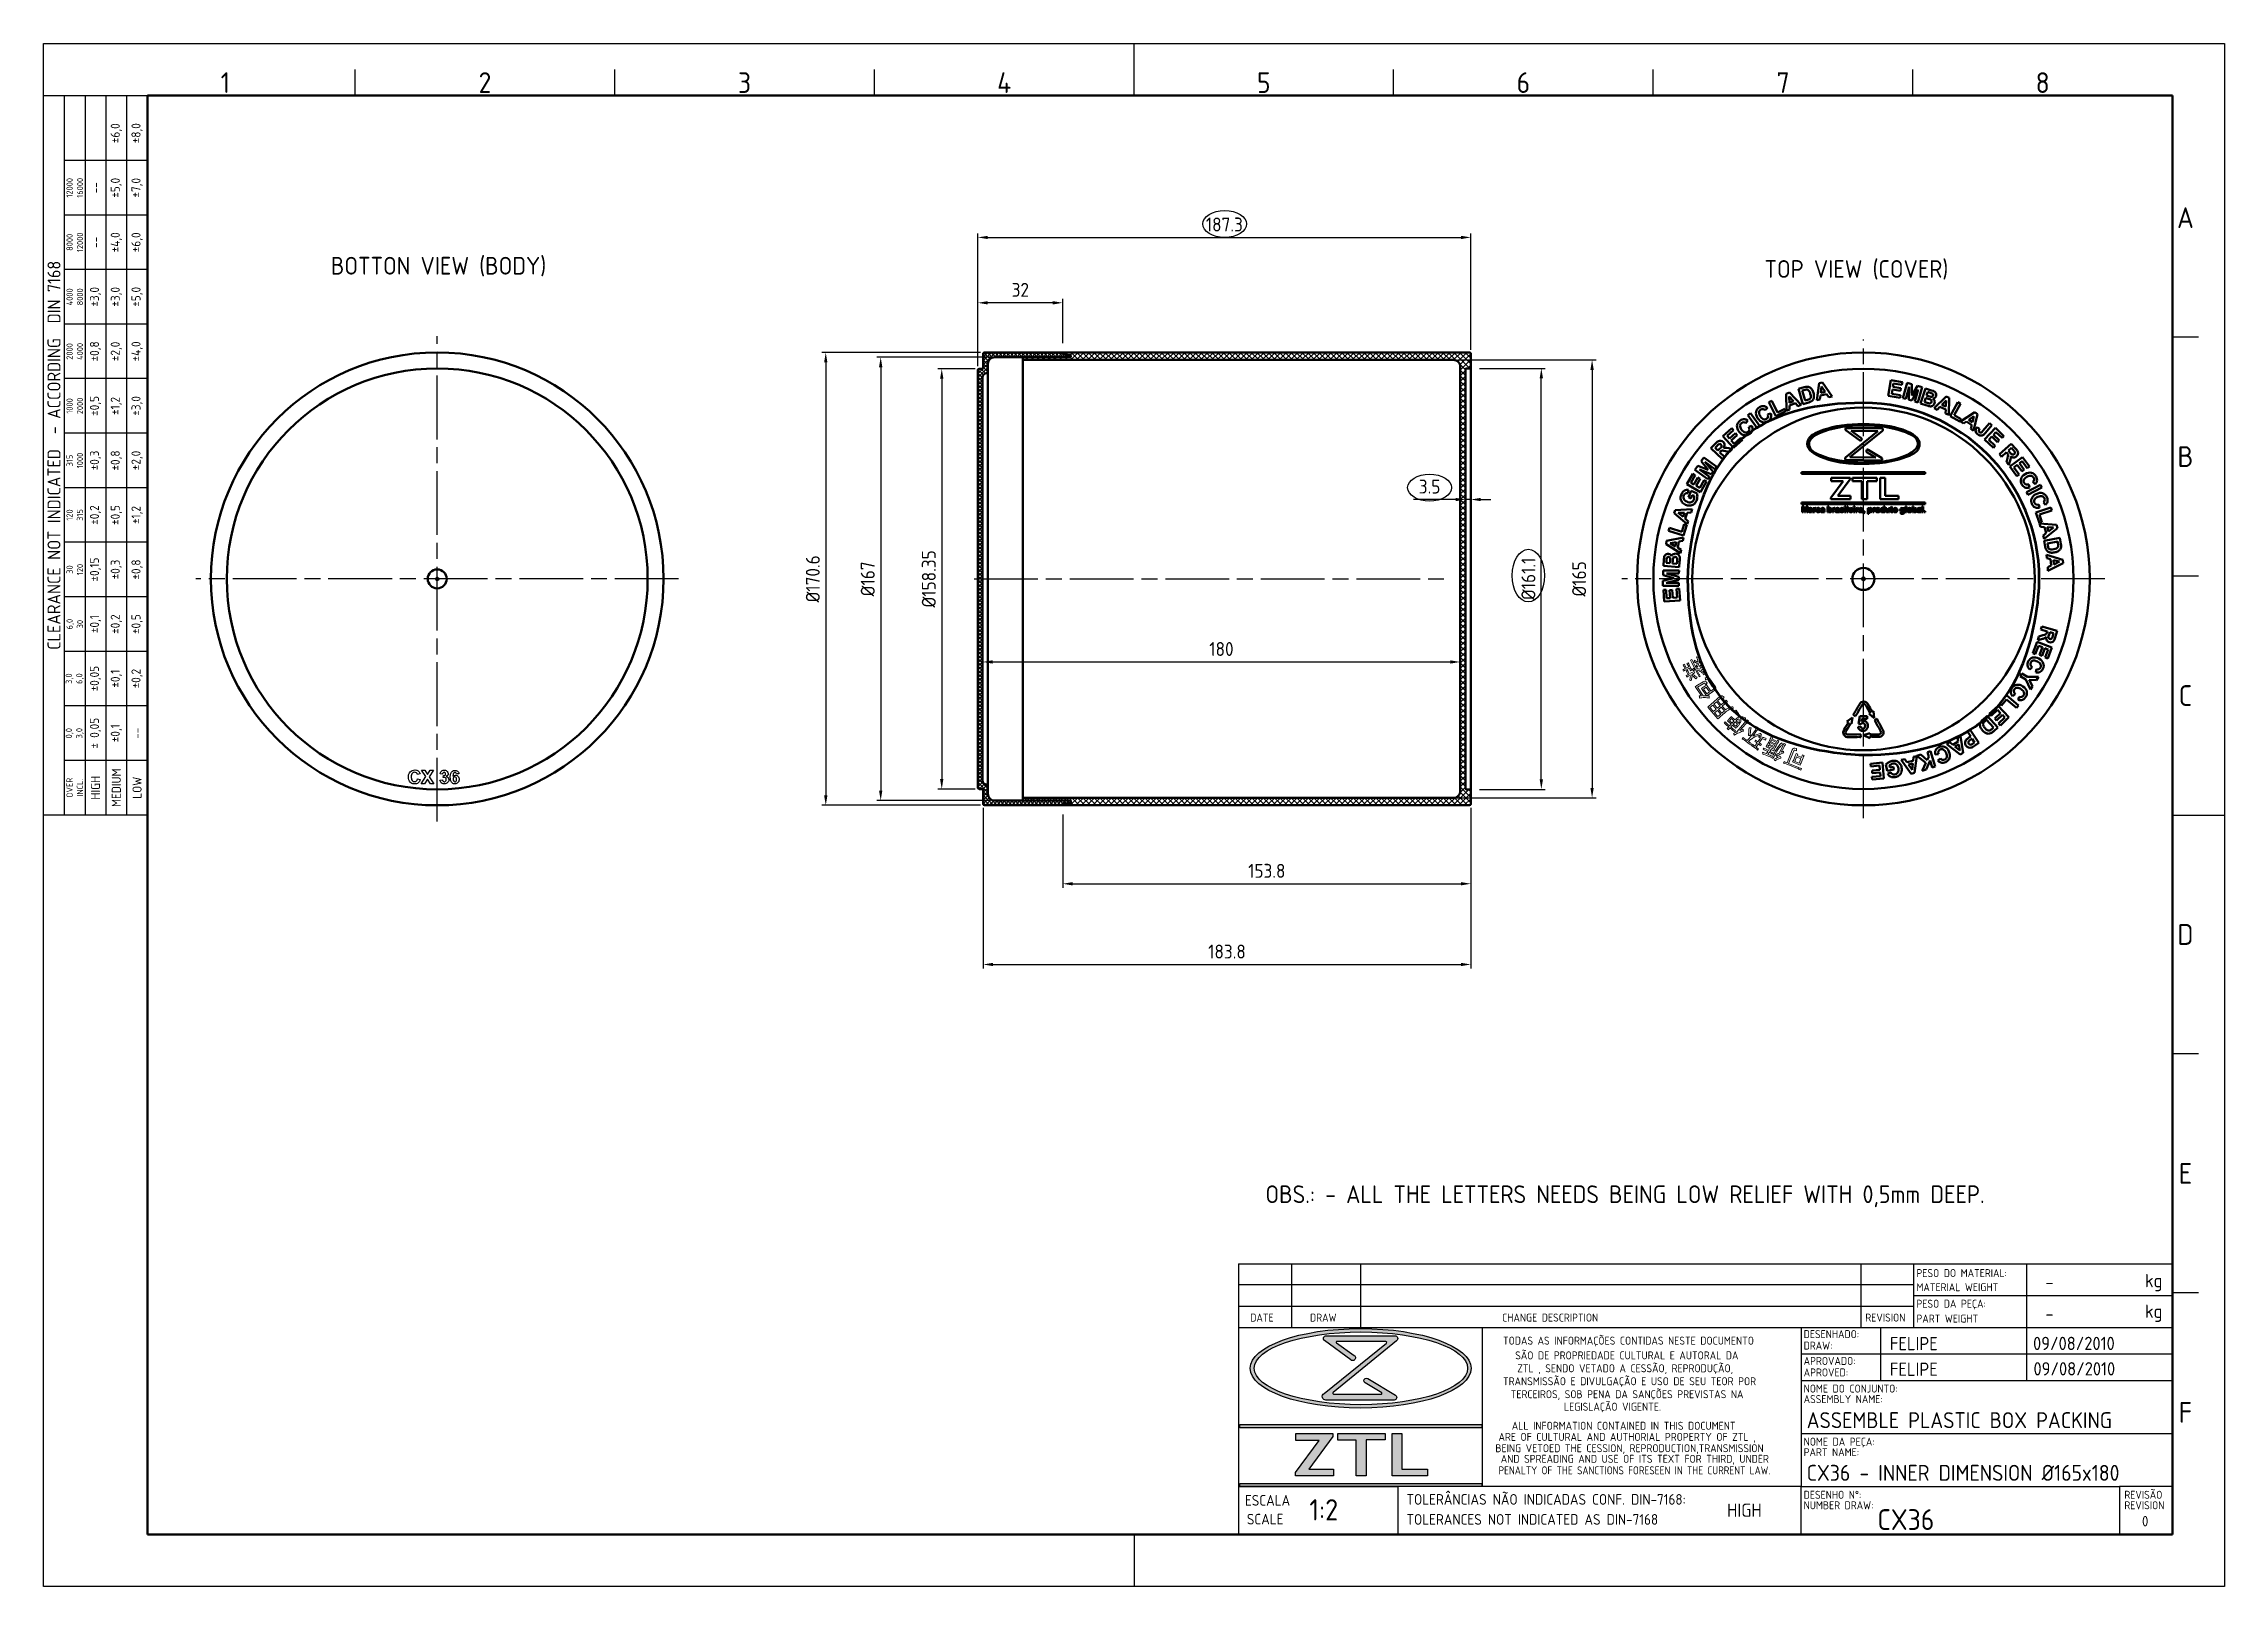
# Model space of a CAD drawing. Extents: x 0 to 822, y 0 to 581.
import ezdxf
from ezdxf.enums import TextEntityAlignment as Align

# ---------------------------------------------------------------- set-up
doc = ezdxf.new("R2010")
doc.units = 0
doc.header["$LTSCALE"] = 2
doc.linetypes.add('AM_ISO08W050', pattern=[18, 12, -1.5, 3, -1.5])
doc.layers.get('0').update_dxf_attribs({"linetype": 'CONTINUOUS'})
doc.layers.get('Defpoints').update_dxf_attribs({"linetype": 'CONTINUOUS'})
for name, color, linetype, lineweight in [('AM_0', 7, 'CONTINUOUS', 50), ('AM_5', 3, 'CONTINUOUS', 25), ('AM_7', 4, 'AM_ISO08W050', 25), ('AM_8', 1, 'CONTINUOUS', 25), ('AM_BOR', 7, 'CONTINUOUS', 50)]:
    doc.layers.add(name, color=color, linetype=linetype, lineweight=lineweight)
doc.layers.add('Camada 1', color=7, linetype='CONTINUOUS')
doc.layers.add('Layer 1', color=7, linetype='CONTINUOUS')
doc.styles.add('ACISOTS', font='isocp.shx', dxfattribs={"height": 1})
doc.styles.get("Standard").update_dxf_attribs({"font": 'ISOCP.SHX'})
doc.dimstyles.new('AM_ISO', dxfattribs={"dimtxt": 3.5, "dimasz": 2.5, "dimexe": 1, "dimexo": 1, "dimgap": 1.5, "dimtad": 1, "dimdsep": 46, "dimtxsty": 'Standard', "dimcen": 0, "dimclrd": 256, "dimclre": 256, "dimclrt": 2, "dimadec": 0, "dimazin": 2, "dimtp": 0.1, "dimtm": 0.1, "dimtfac": 0.71, "dimtdec": 3, "dimtmove": 0, "dimatfit": 3, "dimfxl": 1, "dimlwd": -1, "dimlwe": -1, "dimarcsym": 0})

msp = doc.modelspace()

# ---------------------------------------------------------------- texts
at = {"layer": 'AM_0'}
for s, p in [('BOTTON VIEW (BODY)', (108.25, 494.207)), ('TOP VIEW (COVER)', (648.582, 492.98)), ('OBS.: - ALL THE LETTERS NEEDS BEING LOW RELIEF WITH 0,5mm DEEP.', (460.503, 144.398))]:
    msp.add_text(s, height=6.66667, dxfattribs=at).set_placement(p)

# ---------------------------------------------------------------- blocks, each defined once
blk = doc.blocks.new('A3 ZTL')
for p, q in [((19.57, 280.82), (19.57, 9.78)), ((401.17, 280.82), (19.57, 280.82)), ((401.17, 9.78), (401.17, 280.82)), ((19.57, 9.78), (401.17, 9.78))]:
    blk.add_line(p, q)
at = {"layer": 'AM_BOR', "color": 135, "lineweight": 25}
for p, q in [((0, 0), (0, 290.61)), ((0, 290.61), (410.96, 290.61)), ((205.48, 280.82), (205.48, 290.61)), ((410.96, 290.61), (410.96, 0)), ((58.71, 280.82), (58.71, 285.71)), ((107.63, 280.82), (107.63, 285.71)), ((156.56, 280.82), (156.56, 285.71)), ((254.4, 280.82), (254.4, 285.71)), ((303.33, 280.82), (303.33, 285.71)), ((352.25, 280.82), (352.25, 285.71)), ((3.91, 145.3), (3.91, 280.82)), ((7.83, 280.82), (7.83, 145.3)), ((11.74, 280.82), (11.74, 145.3)), ((15.66, 145.3), (15.66, 280.82)), ((19.57, 268.59), (3.91, 268.59)), ((19.57, 258.32), (3.91, 258.32)), ((19.57, 248.04), (3.91, 248.04)), ((19.57, 237.77), (3.91, 237.77)), ((406.07, 235.32), (401.17, 235.32)), ((19.57, 227.5), (3.91, 227.5)), ((19.57, 217.22), (3.91, 217.22)), ((19.57, 206.95), (3.91, 206.95)), ((19.57, 196.67), (3.91, 196.67)), ((406.07, 190.31), (401.17, 190.31)), ((19.57, 186.4), (3.91, 186.4)), ((19.57, 176.13), (3.91, 176.13)), ((19.57, 165.85), (3.91, 165.85)), ((19.57, 155.58), (3.91, 155.58)), ((401.17, 145.3), (410.96, 145.3)), ((406.07, 100.29), (401.17, 100.29)), ((406.07, 55.28), (401.17, 55.28)), ((205.48, 9.78), (205.48, 0)), ((410.96, 0), (0, 0))]:
    blk.add_line(p, q, dxfattribs=at)
blk.add_lwpolyline([(19.57, 145.3), (0, 145.3), (0, 280.82), (19.57, 280.82)], close=True, dxfattribs=at)
at = {"layer": 'AM_BOR', "color": 135, "lineweight": 25, "style": 'ACISOTS'}
for s, p in [('1', (34.25, 283.27)), ('2', (83.17, 283.27)), ('3', (132.09, 283.27)), ('4', (181.02, 283.27)), ('5', (229.94, 283.27)), ('6', (278.86, 283.27)), ('7', (327.79, 283.27)), ('8', (376.71, 283.27)), ('A', (403.62, 257.83)), ('B', (403.62, 212.82)), ('C', (403.62, 167.81)), ('D', (403.62, 122.8)), ('E', (403.62, 77.79)), ('F', (403.62, 32.78))]:
    blk.add_text(s, height=3.91, dxfattribs=at).set_placement(p, align=Align.MIDDLE)
at = {"layer": 'AM_BOR', "color": 135, "lineweight": 25, "attachment_point": 5, "rotation": 90}
for s, insert, char_height, width in [('±6,0', (13.7, 273.73), 1.712, 10.274), ('±8,0', (17.61, 273.73), 1.712, 10.274), ('12000\\P16000', (5.87, 263.45), 1.174, 10.274), ('--', (9.78, 263.45), 1.712, 10.274), ('±5,0', (13.7, 263.45), 1.712, 10.274), ('±7,0', (17.61, 263.45), 1.712, 10.274), ('8000\\P12000', (5.87, 253.18), 1.174, 10.274), ('±4,0', (13.7, 253.18), 1.712, 10.274), ('±6,0', (17.61, 253.18), 1.712, 10.274), ('--', (9.78, 253.18), 1.712, 10.274), ('{\\Fisocp.shx|c0;CLEARANCE NOT INDICATED  - ACCORDING  DIN 7168}', (1.96, 213.06), 2.4462, 135.5186), ('4000\\P8000', (5.87, 242.91), 1.174, 10.274), ('±3,0', (9.78, 242.91), 1.712, 10.274), ('±3,0', (13.7, 242.91), 1.712, 10.274), ('±5,0', (17.61, 242.91), 1.712, 10.274), ('±0,8', (9.78, 232.63), 1.712, 10.274), ('±2,0', (13.7, 232.63), 1.712, 10.274), ('±4,0', (17.61, 232.63), 1.712, 10.274), ('2000\\P4000', (5.87, 232.63), 1.174, 10.274), ('1000\\P2000', (5.87, 222.36), 1.174, 10.274), ('±0,5', (9.78, 222.36), 1.712, 10.274), ('±1,2', (13.7, 222.36), 1.712, 10.274), ('±3,0', (17.61, 222.36), 1.712, 10.274), ('±0,3', (9.78, 212.08), 1.712, 10.274), ('±0,8', (13.7, 212.08), 1.712, 10.274), ('±2,0', (17.61, 212.08), 1.712, 10.274), ('315\\P1000', (5.87, 212.08), 1.174, 10.274), ('120\\P315', (5.87, 201.81), 1.174, 10.274), ('±0,2', (9.78, 201.81), 1.712, 10.274), ('±0,5', (13.7, 201.81), 1.712, 10.274), ('±1,2', (17.61, 201.81), 1.712, 10.274), ('±0,15', (9.78, 191.54), 1.712, 10.274), ('±0,3', (13.7, 191.54), 1.712, 10.274), ('±0,8', (17.61, 191.54), 1.712, 10.274), ('30\\P120', (5.87, 191.54), 1.174, 10.274), ('6,0\\P30', (5.87, 181.26), 1.174, 10.274), ('±0,1', (9.78, 181.26), 1.712, 10.274), ('±0,2', (13.7, 181.26), 1.712, 10.274), ('±0,5', (17.61, 181.26), 1.712, 10.274), ('±0,05', (9.78, 170.99), 1.712, 10.274), ('±0,2', (17.61, 170.99), 1.712, 10.274), ('3,0\\P6,0', (5.87, 170.99), 1.174, 10.274), ('±0,1', (13.7, 170.99), 1.712, 10.274), ('0,0\\P3,0', (5.87, 160.71), 1.174, 10.274), ('± 0,05', (9.78, 160.71), 1.712, 10.274), ('\\pt4.69206;±0,1', (13.7, 160.71), 1.7123, 10.274), ('--', (17.61, 160.71), 1.712, 10.274), ('{\\Fisocp.shx|c0;OVER\\PINCL.}', (5.87, 150.44), 1.1742, 10.274), ('HIGH', (9.78, 150.44), 1.712, 10.274), ('MEDIUM', (13.7, 150.44), 1.712, 10.274), ('LOW', (17.61, 150.44), 1.712, 10.274)]:
    blk.add_mtext(s, dxfattribs=dict(at, insert=insert, char_height=char_height, width=width))
blk = doc.blocks.new('LEGENDAZTL-1')
at = {"layer": 'AM_8'}
h = blk.add_hatch(color=135, dxfattribs=at)
edge = h.paths.add_edge_path()
edge.add_ellipse((23.01, 31.29), major_axis=(20.82, 0), ratio=0.359907, start_angle=191.4592, end_angle=452.8175)
edge.add_ellipse((23.01, 31.29), major_axis=(20.82, 0), ratio=0.359907, start_angle=92.8175, end_angle=191.4592)
edge = h.paths.add_edge_path(flags=16)
edge.add_ellipse((23.07, 31.29), major_axis=(20.11, 0), ratio=0.340664, start_angle=93.067, end_angle=371.4592)
edge.add_ellipse((23.07, 31.29), major_axis=(20.11, 0), ratio=0.340664, start_angle=11.4592, end_angle=93.067)
h = blk.add_hatch(color=135, dxfattribs=at)
edge = h.paths.add_edge_path()
edge.add_line((27.86, 36.04), (16.14, 26.55))
edge.add_arc((16.46, 25.96), 0.662, 118.1409, 270)
edge.add_line((16.46, 25.3), (29.34, 25.3))
edge.add_arc((29.33, 25.79), 0.488, 271.9685, 418.9108)
edge.add_line((29.58, 26.21), (24.36, 29.35))
edge.add_arc((24.11, 28.95), 0.475, 58.6682, 238.8052)
edge.add_line((23.87, 28.54), (26.98, 26.65))
edge.add_arc((26.92, 26.56), 0.12, -90, 54.6545, ccw=False)
edge.add_line((26.92, 26.44), (17.93, 26.44))
edge.add_arc((17.96, 26.6), 0.167, 129.2364, 260.8226, ccw=False)
edge.add_line((17.86, 26.73), (29.79, 36.47))
edge.add_arc((29.47, 36.9), 0.529, 306.0702, 450)
edge.add_line((29.47, 37.43), (16.54, 37.43))
edge.add_arc((16.52, 36.92), 0.513, 87.7272, 233.7471)
edge.add_line((16.21, 36.5), (21.18, 32.86))
edge.add_arc((21.5, 33.28), 0.527, 232.4714, 414.7334)
edge.add_line((21.81, 33.71), (18.46, 36.07))
edge.add_arc((18.53, 36.2), 0.144, 90, 242.5235, ccw=False)
edge.add_line((18.53, 36.35), (27.78, 36.35))
edge.add_arc((27.75, 36.17), 0.176, -50.9964, 80.7655, ccw=False)
for points in [[(0.28, 20.1), (45.87, 20.1), (45.87, 20.7), (0.28, 20.7)], [(10.71, 11.65), (10.71, 11.05), (17.9, 11.05), (17.9, 12.32), (13.24, 12.32), (17.77, 18.44), (17.77, 19.04), (10.78, 19.04), (10.78, 17.71), (15.21, 17.71)], [(18.7, 17.78), (22.17, 17.78), (22.17, 11.05), (24.07, 11.05), (24.07, 17.84), (27.63, 17.84), (27.63, 19.04), (18.7, 19.04)], [(35.62, 11.02), (35.62, 12.32), (30.79, 12.32), (30.79, 19.04), (28.93, 19.04), (28.93, 11.02)], [(45.87, 9.6), (0.28, 9.6), (0.28, 9), (45.87, 9)]]:
    blk.add_hatch(color=135, dxfattribs=at).paths.add_polyline_path(points)
at = {"layer": 'AM_8', "color": 135}
for p, q in [((0, 51), (176, 51)), ((0, 51), (0, 0)), ((10, 51), (10, 39)), ((23, 51), (23, 39)), ((117.25, 51), (117.25, 39)), ((127.25, 39), (127.25, 51)), ((148.5, 51), (148.5, 45)), ((176, 0), (176, 51)), ((127.25, 47), (0, 47)), ((0, 43), (127.25, 43)), ((127.25, 45), (176, 45)), ((148.5, 45), (148.5, 39)), ((0, 39), (106, 39)), ((16.54, 37.43), (29.47, 37.43)), ((45.93, 39), (45.93, 9)), ((106, 39), (106, 20)), ((106, 39), (176, 39)), ((121, 39), (121, 29)), ((148.5, 39), (148.5, 29)), ((106, 34), (176, 34)), ((106, 29), (176, 29)), ((0.28, 20.1), (0.28, 20.7)), ((0.28, 20.7), (45.87, 20.7)), ((45.87, 20.7), (45.87, 20.1)), ((45.87, 20.1), (0.28, 20.1)), ((10.71, 11.65), (15.21, 17.71)), ((10.78, 17.71), (10.78, 19.04)), ((10.78, 19.04), (17.77, 19.04)), ((15.21, 17.71), (10.78, 17.71)), ((17.77, 18.44), (13.24, 12.32)), ((17.77, 19.04), (17.77, 18.44)), ((18.7, 17.78), (18.7, 19.04)), ((18.7, 19.04), (27.63, 19.04)), ((22.17, 17.78), (18.7, 17.78)), ((22.17, 11.05), (22.17, 17.78)), ((24.07, 17.84), (24.07, 11.05)), ((27.63, 17.84), (24.07, 17.84)), ((27.63, 19.04), (27.63, 17.84)), ((28.93, 11.02), (28.93, 19.04)), ((28.93, 19.04), (30.79, 19.04)), ((30.79, 19.04), (30.79, 12.32)), ((106, 20), (106, 9)), ((106, 19), (176, 19)), ((0, 9), (30, 9)), ((106, 9), (0, 9)), ((0.28, 9.6), (45.87, 9.6)), ((0.28, 9), (0.28, 9.6)), ((45.87, 9), (0.28, 9)), ((10.71, 11.05), (10.71, 11.65)), ((17.9, 11.05), (10.71, 11.05)), ((13.24, 12.32), (17.9, 12.32)), ((17.9, 12.32), (17.9, 11.05)), ((24.07, 11.05), (22.17, 11.05)), ((35.62, 11.02), (28.93, 11.02)), ((30, 9), (30, 0)), ((30.79, 12.32), (35.62, 12.32)), ((35.62, 12.32), (35.62, 11.02)), ((45.87, 9.6), (45.87, 9)), ((106, 0), (106, 9)), ((106, 9), (166, 9)), ((176, 9), (166, 9)), ((166, 9), (166, 0)), ((0, 0), (176, 0))]:
    blk.add_line(p, q, dxfattribs=at)
blk.add_lwpolyline([(16.54, 37.43), (29.47, 37.43, -0.726075), (29.79, 36.47), (17.86, 26.73, 0.646844), (17.93, 26.44), (26.92, 26.44, 0.730915), (26.98, 26.65), (23.87, 28.54, -1.001197), (24.36, 29.35), (29.58, 26.21, -0.746343), (29.34, 25.3), (16.46, 25.3, -0.780296), (16.14, 26.55), (27.86, 36.04, 0.647932), (27.78, 36.35), (18.53, 36.35, 0.78497), (18.46, 36.07), (21.81, 33.71, -1.019937), (21.18, 32.86), (16.21, 36.5, -0.740095), (16.54, 37.43, -0.257794)], format="xyb", dxfattribs=at)
for centre, major_axis, ratio in [((23.01, 31.29), (-20.82, 0), 0.359907), ((23.07, 31.29), (-20.11, 0), 0.340664)]:
    blk.add_ellipse(centre, major_axis=major_axis, ratio=ratio, dxfattribs=at)
for s, height, p in [('PESO DO MATERIAL:', 1.5, (127.75, 48.48)), ('MATERIAL WEIGHT', 1.5, (127.75, 45.82)), ('kg', 2.5, (170.83, 46.56)), ('DATE', 1.5, (2.22, 40.09)), ('DRAW', 1.5, (13.48, 40.09)), ('CHANGE DESCRIPTION', 1.5, (49.68, 40.09)), ('REVISION', 1.5, (118.12, 40.09)), ('PESO DA PEÇA:', 1.5, (127.75, 42.71)), ('PART WEIGHT', 1.5, (127.75, 39.91)), ('kg', 2.5, (170.83, 40.79)), ('TODAS AS INFORMAÇÕES CONTIDAS NESTE DOCUMENTO', 1.5, (49.85, 35.75)), ('DESENHADO:', 1.5, (106.5, 36.98)), ('SÃO DE PROPRIEDADE CULTURAL E AUTORAL DA', 1.5, (52.14, 32.98)), ('APROVADO:', 1.5, (106.5, 31.93)), ('DRAW:', 1.5, (106.5, 34.82)), ('TRANSMISSÃO E DIVULGAÇÃO E USO DE SEU TEOR POR', 1.5, (49.85, 28.1)), ('ZTL , SENDO VETADO A CESSÃO, REPRODUÇÃO,', 1.5, (52.53, 30.54)), ('APROVED:', 1.5, (106.5, 29.77)), ('TERCEIROS, SOB PENA DA SANÇÕES PREVISTAS NA', 1.5, (51.3, 25.66)), ('LEGISLAÇÃO VIGENTE.', 1.5, (61.33, 23.31)), ('ASSEMBLY NAME:', 1.5, (106.5, 24.74)), ('NOME DO CONJUNTO:', 1.5, (106.5, 26.72)), ('ALL INFORMATION CONTAINED IN THIS DOCUMENT', 1.5, (51.5, 19.72)), ('BEING VETOED THE CESSION, REPRODUCTION,TRANSMISSION', 1.5, (48.41, 15.49)), ('ARE OF CULTURAL AND AUTHORIAL PROPERTY OF ZTL ,', 1.5, (49, 17.62)), ('NOME DA PEÇA:', 1.5, (106.5, 16.72)), ('AND SPREADING AND USE OF ITS TEXT FOR THIRD, UNDER', 1.5, (49.42, 13.49)), ('PART NAME:', 1.5, (106.5, 14.74)), ('TOLERÂNCIAS NÃO INDICADAS CONF. DIN-7168:', 2, (31.66, 5.6)), ('DESENHO N%%d:', 1.5, (106.5, 6.72)), ('REVISÃO', 1.5, (166.93, 6.72)), ('ESCALA', 2, (1.21, 5.42)), ('NUMBER DRAW:', 1.5, (106.5, 4.74)), ('REVISION', 1.5, (166.93, 4.74)), ('SCALE', 2, (1.57, 1.88)), ('TOLERANCES NOT INDICATED AS DIN-7168', 2, (31.66, 1.83))]:
    blk.add_text(s, height=height, dxfattribs=at).set_placement(p)
at = {"layer": 'AM_8', "color": 135, "width": 0.95}
blk.add_text('PENALTY OF THE SANCTIONS FORESEEN IN THE CURRENT LAW.', height=1.5, dxfattribs=at).set_placement((48.99, 11.32))
at = {"layer": 'AM_8', "color": 135}
for tag, p in [('PESO1', (152.06, 47.53)), ('PESO', (152.06, 41.58))]:
    blk.add_attdef(tag, text='', height=2.5, dxfattribs=at).set_placement(p, align=Align.MIDDLE_LEFT)
for tag, p, height in [('DESN.', (122.75, 34.7), 2.5), ('DATADES', (149.73, 34.73), 2.5), ('APROV', (122.75, 29.87), 2.5), ('DATAAPROV', (149.81, 29.95), 2.5), ('CONJUNTO', (107.07, 20.02), 3), ('PEÇA', (107.07, 10.1), 3), ('NºDESENHO', (120.41, 0.84), 3.91)]:
    blk.add_attdef(tag, p, '', height=height, dxfattribs=at)
at = {"layer": 'AM_8', "color": 135, "style": 'ACISOTS'}
for tag, p, height in [('GEN-TITLE-SCA{12.7}', (13.36, 2.64), 4), ('GEN-TITLE-DWG{30.6}', (92.5, -2.65), 2)]:
    blk.add_attdef(tag, p, '', height=height, dxfattribs=at)
at = {"layer": 'AM_8', "color": 135}
for tag, height, p in [('TOL.N.IND', 2.5, (95.33, 4.56)), ('REV.', 1.96, (170.86, 2.49))]:
    blk.add_attdef(tag, text='', height=height, dxfattribs=at).set_placement(p, align=Align.MIDDLE_CENTER)
blk = doc.blocks.new('TAMPA')
at = {"layer": 'AM_8'}
h = blk.add_hatch(dxfattribs=at)
h.set_pattern_fill('_U', color=256, angle=45, style=0, double=1, pattern_type=0)
h.set_pattern_definition([(45, (-314.5756, -379.5572), (-0.7071068, 0.7071068), []), (135, (-314.5756, -379.5572), (-0.7071068, -0.7071068), [])])
edge = h.paths.add_edge_path()
edge.add_line((-2, 79.17), (-3.3, 79.17))
edge.add_arc((-3.3, 78.67), 0.5, 90, 180)
edge.add_line((-3.8, 78.67), (-3.8, -78.67))
edge.add_arc((-3.3, -78.67), 0.5, 180, 270)
edge.add_line((-3.3, -79.17), (-2, -79.17))
edge.add_arc((-2, -79.37), 0.2, 0, 90, ccw=False)
edge.add_line((-1.8, -79.37), (-1.8, -84.8))
edge.add_arc((-1.3, -84.8), 0.5, 180, 270)
edge.add_line((-1.3, -85.3), (28.2, -85.3))
edge.add_line((28.2, -85.3), (28.2, -84.78))
edge.add_arc((28.4, -84.78), 0.2, 95.71059, 180, ccw=False)
edge.add_line((28.38, -84.58), (31.02, -84.32))
edge.add_arc((31, -84.12), 0.2, 275.71059, 360)
edge.add_line((31.2, -84.12), (31.2, -83.7))
edge.add_arc((31, -83.7), 0.2, 0, 90)
edge.add_line((31, -83.5), (2.5, -83.5))
edge.add_arc((2.5, -81), 2.5, 180, 270, ccw=False)
edge.add_line((0, -81), (0, -78))
edge.add_arc((-0.5, -78), 0.5, 360, 450)
edge.add_arc((-0.5, -76), 1.5, 180, 270, ccw=False)
edge.add_line((-2, -76), (-2, 76))
edge.add_arc((-0.5, 76), 1.5, 90, 180, ccw=False)
edge.add_arc((-0.5, 78), 0.5, 270, 360)
edge.add_line((0, 78), (0, 81))
edge.add_arc((2.5, 81), 2.5, 90, 180, ccw=False)
edge.add_line((2.5, 83.5), (31, 83.5))
edge.add_arc((31, 83.7), 0.2, 270, 360)
edge.add_line((31.2, 83.7), (31.2, 84.12))
edge.add_arc((31, 84.12), 0.2, 360, 444.28941)
edge.add_line((31.02, 84.32), (28.38, 84.58))
edge.add_arc((28.4, 84.78), 0.2, 180, 264.28941, ccw=False)
edge.add_line((28.2, 84.78), (28.2, 85.3))
edge.add_line((28.2, 85.3), (-1.3, 85.3))
edge.add_arc((-1.3, 84.8), 0.5, 90, 180)
edge.add_line((-1.8, 84.8), (-1.8, 79.37))
edge.add_arc((-2, 79.37), 0.2, -90, 0, ccw=False)
at = {"layer": 'AM_0'}
for p, q in [((-1.8, 79.37), (-1.8, 84.8)), ((28.2, 85.3), (-1.3, 85.3)), ((31, 83.5), (2.5, 83.5)), ((28.2, 84.78), (28.2, 85.3)), ((31.02, 84.32), (28.38, 84.58)), ((31.2, 84.12), (31.2, 83.7)), ((-3.8, -78.67), (-3.8, 78.67)), ((-3.3, 79.17), (-2, 79.17)), ((-2, 76), (-2, -76)), ((-0.5, 77.5), (-0.5, 77.5)), ((0, 78), (0, 81)), ((0, -78), (0, 78)), ((-3.3, -79.17), (-2, -79.17)), ((-1.8, -79.37), (-1.8, -84.8)), ((-0.5, -77.5), (-0.5, -77.5)), ((0, -78), (0, -81)), ((28.2, -85.3), (-1.3, -85.3)), ((31, -83.5), (2.5, -83.5)), ((28.2, -85.3), (28.2, -84.78)), ((31.02, -84.32), (28.38, -84.58)), ((31.2, -84.12), (31.2, -83.7))]:
    blk.add_line(p, q, dxfattribs=at)
for centre, radius, start, end in [((-1.3, 84.8), 0.5, 90, 180), ((2.5, 81), 2.5, 90, 180), ((28.4, 84.78), 0.2, 180, 264.28941), ((31, 83.7), 0.2, 270, 0), ((31, 84.12), 0.2, 0, 84.28941), ((-3.3, 78.67), 0.5, 90, 180), ((-2, 79.37), 0.2, 270, 0), ((-0.5, 76), 1.5, 90, 180), ((-0.5, 78), 0.5, 270, 0), ((-3.3, -78.67), 0.5, 180, 270), ((-0.5, -76), 1.5, 180, 270), ((-2, -79.37), 0.2, 0, 90), ((-0.5, -78), 0.5, 0, 90), ((2.5, -81), 2.5, 180, 270), ((-1.3, -84.8), 0.5, 180, 270), ((28.4, -84.78), 0.2, 95.71059, 180), ((31, -83.7), 0.2, 0, 90), ((31, -84.12), 0.2, 275.71059, 0)]:
    blk.add_arc(centre, radius, start, end, dxfattribs=at)
blk = doc.blocks.new('*D31')
at = {"layer": 'AM_5', "transparency": 16777216}
for p, q in [((352.11, 459.73), (352.11, 509.7)), ((537.91, 465.86), (537.91, 509.7)), ((355.86, 508.2), (534.16, 508.2))]:
    blk.add_line(p, q, dxfattribs=at)
for points in [[(355.86, 508.82), (355.86, 507.57), (352.11, 508.2)], [(534.16, 508.82), (534.16, 507.57), (537.91, 508.2)]]:
    blk.add_solid(points, dxfattribs=at)
at = {"layer": 'Defpoints', "color": 0, "transparency": 16777216}
for p in [(537.91, 508.2), (537.91, 464.36), (352.11, 458.23)]:
    blk.add_point(p, dxfattribs=at)
at = {"layer": 'AM_5', "color": 3, "transparency": 16777216, "insert": (445.01, 513.07), "char_height": 5.25, "attachment_point": 5}
blk.add_mtext('187.3', dxfattribs=at)
blk = doc.blocks.new('*D32')
at = {"layer": 'AM_5', "transparency": 16777216}
for p, q in [((352.11, 459.73), (352.11, 485.08)), ((384.11, 468.36), (384.11, 485.08)), ((380.36, 483.58), (355.86, 483.58))]:
    blk.add_line(p, q, dxfattribs=at)
for points in [[(355.86, 484.2), (355.86, 482.95), (352.11, 483.58)], [(380.36, 484.2), (380.36, 482.95), (384.11, 483.58)]]:
    blk.add_solid(points, dxfattribs=at)
at = {"layer": 'Defpoints', "color": 0, "transparency": 16777216}
for p in [(352.11, 483.58), (384.11, 466.86), (352.11, 458.23)]:
    blk.add_point(p, dxfattribs=at)
at = {"layer": 'AM_5', "color": 3, "transparency": 16777216, "insert": (368.11, 488.45), "char_height": 5.25, "attachment_point": 5}
blk.add_mtext('32', dxfattribs=at)
blk = doc.blocks.new('*D33')
at = {"layer": 'AM_5', "transparency": 16777216}
for p, q in [((353.91, 335.63), (353.91, 349.76)), ((357.66, 348.26), (530.16, 348.26)), ((533.91, 335.63), (533.91, 349.76))]:
    blk.add_line(p, q, dxfattribs=at)
for points in [[(357.66, 348.89), (357.66, 347.64), (353.91, 348.26)], [(530.16, 348.89), (530.16, 347.64), (533.91, 348.26)]]:
    blk.add_solid(points, dxfattribs=at)
at = {"layer": 'Defpoints', "color": 0, "transparency": 16777216}
for p in [(533.91, 348.26), (353.91, 334.13), (533.91, 334.13)]:
    blk.add_point(p, dxfattribs=at)
at = {"layer": 'AM_5', "color": 3, "transparency": 16777216, "insert": (443.91, 353.14), "char_height": 5.25, "attachment_point": 5}
blk.add_mtext('180', dxfattribs=at)
blk = doc.blocks.new('*D34')
at = {"layer": 'AM_5', "transparency": 16777216}
for p, q in [((384.11, 290.76), (384.11, 263.2)), ((537.91, 291.26), (537.91, 263.2)), ((387.86, 264.7), (534.16, 264.7))]:
    blk.add_line(p, q, dxfattribs=at)
for points in [[(387.86, 265.32), (387.86, 264.07), (384.11, 264.7)], [(534.16, 265.32), (534.16, 264.07), (537.91, 264.7)]]:
    blk.add_solid(points, dxfattribs=at)
at = {"layer": 'Defpoints', "color": 0, "transparency": 16777216}
for p in [(384.11, 292.26), (537.91, 292.76), (537.91, 264.7)]:
    blk.add_point(p, dxfattribs=at)
at = {"layer": 'AM_5', "color": 3, "transparency": 16777216, "insert": (461.01, 269.57), "char_height": 5.25, "attachment_point": 5}
blk.add_mtext('153.8', dxfattribs=at)
blk = doc.blocks.new('*D35')
at = {"layer": 'AM_5', "transparency": 16777216}
for p, q in [((354.11, 293.26), (354.11, 232.79)), ((537.91, 293.26), (537.91, 232.79)), ((357.86, 234.29), (534.16, 234.29))]:
    blk.add_line(p, q, dxfattribs=at)
for points in [[(357.86, 234.91), (357.86, 233.66), (354.11, 234.29)], [(534.16, 234.91), (534.16, 233.66), (537.91, 234.29)]]:
    blk.add_solid(points, dxfattribs=at)
at = {"layer": 'Defpoints', "color": 0, "transparency": 16777216}
for p in [(354.11, 294.76), (537.91, 294.76), (537.91, 234.29)]:
    blk.add_point(p, dxfattribs=at)
at = {"layer": 'AM_5', "color": 3, "transparency": 16777216, "insert": (446.01, 239.16), "char_height": 5.25, "attachment_point": 5}
blk.add_mtext('183.8', dxfattribs=at)
blk = doc.blocks.new('*D36')
at = {"layer": 'AM_5', "transparency": 16777216}
for p, q in [((532.91, 462.06), (585.11, 462.06)), ((583.61, 458.31), (583.61, 300.81)), ((525.82, 297.06), (585.11, 297.06))]:
    blk.add_line(p, q, dxfattribs=at)
for points in [[(582.98, 458.31), (584.23, 458.31), (583.61, 462.06)], [(582.98, 300.81), (584.23, 300.81), (583.61, 297.06)]]:
    blk.add_solid(points, dxfattribs=at)
at = {"layer": 'Defpoints', "color": 0, "transparency": 16777216}
for p in [(531.41, 462.06), (524.32, 297.06), (583.61, 297.06)]:
    blk.add_point(p, dxfattribs=at)
at = {"layer": 'AM_5', "color": 3, "transparency": 16777216, "insert": (578.73, 379.56), "char_height": 5.25, "attachment_point": 5, "rotation": 90}
blk.add_mtext('%%C165', dxfattribs=at)
blk = doc.blocks.new('*D37')
at = {"layer": 'AM_5', "transparency": 16777216}
for p, q in [((541.21, 458.86), (565.98, 458.86)), ((564.48, 304.01), (564.48, 455.11)), ((541.21, 300.26), (565.98, 300.26))]:
    blk.add_line(p, q, dxfattribs=at)
for points in [[(563.86, 455.11), (565.11, 455.11), (564.48, 458.86)], [(563.86, 304.01), (565.11, 304.01), (564.48, 300.26)]]:
    blk.add_solid(points, dxfattribs=at)
at = {"layer": 'Defpoints', "color": 0, "transparency": 16777216}
for p in [(539.71, 458.86), (564.48, 458.86), (539.71, 300.26)]:
    blk.add_point(p, dxfattribs=at)
at = {"layer": 'AM_5', "color": 3, "transparency": 16777216, "insert": (559.61, 379.56), "char_height": 5.25, "attachment_point": 5, "rotation": 90}
blk.add_mtext('%%C161.1', dxfattribs=at)
blk = doc.blocks.new('*D38')
at = {"layer": 'AM_5', "transparency": 16777216}
for p, q in [((351.11, 458.73), (337, 458.73)), ((338.5, 454.98), (338.5, 304.13)), ((351.11, 300.38), (337, 300.38))]:
    blk.add_line(p, q, dxfattribs=at)
for points in [[(337.87, 454.98), (339.12, 454.98), (338.5, 458.73)], [(337.87, 304.13), (339.12, 304.13), (338.5, 300.38)]]:
    blk.add_solid(points, dxfattribs=at)
at = {"layer": 'Defpoints', "color": 0, "transparency": 16777216}
for p in [(352.61, 458.73), (338.5, 300.38), (352.61, 300.38)]:
    blk.add_point(p, dxfattribs=at)
at = {"layer": 'AM_5', "color": 3, "transparency": 16777216, "insert": (333.62, 379.56), "char_height": 5.25, "attachment_point": 5, "rotation": 90}
blk.add_mtext('%%C158.35', dxfattribs=at)
blk = doc.blocks.new('*D39')
at = {"layer": 'AM_5', "transparency": 16777216}
for p, q in [((356.91, 463.06), (313.99, 463.06)), ((315.49, 459.31), (315.49, 299.81)), ((356.91, 296.06), (313.99, 296.06))]:
    blk.add_line(p, q, dxfattribs=at)
for points in [[(314.86, 459.31), (316.11, 459.31), (315.49, 463.06)], [(314.86, 299.81), (316.11, 299.81), (315.49, 296.06)]]:
    blk.add_solid(points, dxfattribs=at)
at = {"layer": 'Defpoints', "color": 0, "transparency": 16777216}
for p in [(358.41, 463.06), (315.49, 296.06), (358.41, 296.06)]:
    blk.add_point(p, dxfattribs=at)
at = {"layer": 'AM_5', "color": 3, "transparency": 16777216, "insert": (310.61, 379.56), "char_height": 5.25, "attachment_point": 5, "rotation": 90}
blk.add_mtext('%%C167', dxfattribs=at)
blk = doc.blocks.new('*D40')
at = {"layer": 'AM_5', "transparency": 16777216}
for p, q in [((353.11, 464.86), (293.29, 464.86)), ((294.79, 461.11), (294.79, 298.01)), ((353.11, 294.26), (293.29, 294.26))]:
    blk.add_line(p, q, dxfattribs=at)
for points in [[(294.16, 461.11), (295.41, 461.11), (294.79, 464.86)], [(294.16, 298.01), (295.41, 298.01), (294.79, 294.26)]]:
    blk.add_solid(points, dxfattribs=at)
at = {"layer": 'Defpoints', "color": 0, "transparency": 16777216}
for p in [(354.61, 464.86), (294.79, 294.26), (354.61, 294.26)]:
    blk.add_point(p, dxfattribs=at)
at = {"layer": 'AM_5', "color": 3, "transparency": 16777216, "insert": (289.91, 379.56), "char_height": 5.25, "attachment_point": 5, "rotation": 90}
blk.add_mtext('%%C170.6', dxfattribs=at)
blk = doc.blocks.new('*D41')
at = {"layer": 'AM_5', "transparency": 16777216}
for p, q in [((532.16, 409.47), (516.34, 409.47)), ((537.91, 409.47), (535.91, 409.47)), ((541.66, 409.47), (545.41, 409.47))]:
    blk.add_line(p, q, dxfattribs=at)
for points in [[(532.16, 410.09), (532.16, 408.84), (535.91, 409.47)], [(541.66, 410.09), (541.66, 408.84), (537.91, 409.47)]]:
    blk.add_solid(points, dxfattribs=at)
at = {"layer": 'Defpoints', "color": 0, "transparency": 16777216}
for p in [(535.91, 409.47), (535.91, 409.47), (537.91, 409.47)]:
    blk.add_point(p, dxfattribs=at)
at = {"layer": 'AM_5', "color": 3, "transparency": 16777216, "insert": (522.37, 414.34), "char_height": 5.25, "attachment_point": 5}
blk.add_mtext('3.5', dxfattribs=at)

# ---------------------------------------------------------------- dimensions: what is measured, and where the dimension line sits
at = {"layer": 'AM_5'}
for base, p1, p2, text, picture, middle in [((537.909, 508.195), (352.109, 458.232), (537.909, 464.357), '187.3', '*D31', (445.009, 513.07)), ((535.909, 409.469), (537.909, 409.469), (535.909, 409.469), '3.5', '*D41', (522.375, 414.344))]:
    dim = msp.add_linear_dim(base=base, p1=p1, p2=p2, text=text, dimstyle='AM_ISO', override={"dimscale": 1.5, "dimclrt": 3, "dimadec": 2, "dimtp": 0, "dimtm": 0.12, "dimtdec": 2}, dxfattribs=at)
    dim.commit()
    dim.dimension.update_dxf_attribs({"geometry": picture, "text_midpoint": middle})
for base, p1, p2, picture, middle in [((352.109, 483.578), (384.109, 466.857), (352.109, 458.232), '*D32', (368.109, 488.454)), ((533.909, 348.262), (353.909, 334.129), (533.909, 334.129), '*D33', (443.909, 353.137)), ((537.909, 234.286), (354.109, 294.757), (537.909, 294.757), '*D35', (446.009, 239.161)), ((537.909, 264.698), (384.109, 292.257), (537.909, 292.757), '*D34', (461.009, 269.573))]:
    dim = msp.add_linear_dim(base=base, p1=p1, p2=p2, dimstyle='AM_ISO', override={"dimscale": 1.5, "dimclrt": 3, "dimadec": 2, "dimtp": 0, "dimtm": 0.12, "dimtdec": 2}, dxfattribs=at)
    dim.commit()
    dim.dimension.update_dxf_attribs({"geometry": picture, "text_midpoint": middle})
for base, p1, p2, text, picture, middle in [((294.79, 294.257), (354.609, 464.857), (354.609, 294.257), '%%C170.6', '*D40', (289.915, 379.557)), ((315.489, 296.057), (358.409, 463.057), (358.409, 296.057), '%%C167', '*D39', (310.614, 379.557)), ((583.606, 297.057), (531.409, 462.057), (524.319, 297.057), '%%C165', '*D36', (578.731, 379.557)), ((338.496, 300.382), (352.609, 458.732), (352.609, 300.382), '%%C158.35', '*D38', (333.621, 379.557)), ((564.481, 458.857), (539.709, 300.257), (539.709, 458.857), '%%C161.1', '*D37', (559.606, 379.557))]:
    dim = msp.add_linear_dim(base=base, p1=p1, p2=p2, angle=90, text=text, dimstyle='AM_ISO', override={"dimscale": 1.5, "dimclrt": 3, "dimadec": 2, "dimtp": 0, "dimtm": 0.12, "dimtdec": 2}, dxfattribs=at)
    dim.commit()
    dim.dimension.update_dxf_attribs({"geometry": picture, "text_midpoint": middle})

# ---------------------------------------------------------------- hatches: boundary and pattern name
at = {"layer": 'AM_8'}
h = msp.add_hatch(dxfattribs=at)
h.set_pattern_fill('_U', color=256, scale=1.5, angle=45, style=0, double=1, pattern_type=0)
h.set_pattern_definition([(45, (16.3331, 0), (-1.0606602, 1.0606602), []), (135, (16.3331, 0), (-1.0606602, -1.0606602), [])])
edge = h.paths.add_edge_path()
edge.add_line((537.409, 464.857), (384.109, 464.857))
edge.add_line((384.109, 464.857), (384.109, 464.338))
edge.add_arc((384.309, 464.338), 0.2, 180, 264.289407)
edge.add_line((384.289, 464.139), (386.929, 463.875))
edge.add_line((386.929, 463.875), (387.019, 463.866))
edge.add_arc((387.009, 463.767), 0.1, 0, 84.289407, ccw=False)
edge.add_line((387.109, 463.767), (387.109, 463.676))
edge.add_line((387.109, 463.676), (387.109, 463.257))
edge.add_line((387.109, 463.257), (387.109, 463.157))
edge.add_arc((387.009, 463.157), 0.1, -89.681693, 0, ccw=False)
edge.add_line((387.009, 463.057), (369.357, 462.959))
edge.add_arc((369.359, 462.709), 0.25, 90.318307, 180)
edge.add_line((369.109, 462.709), (369.109, 462.307))
edge.add_arc((369.359, 462.307), 0.25, 180, 270)
edge.add_line((369.359, 462.057), (531.409, 462.057))
edge.add_arc((531.409, 459.557), 2.5, 0, 90, ccw=False)
edge.add_line((533.909, 459.557), (533.909, 299.557))
edge.add_arc((531.409, 299.557), 2.5, 270, 360, ccw=False)
edge.add_line((531.409, 297.057), (369.359, 297.057))
edge.add_arc((369.359, 296.807), 0.25, 90, 180)
edge.add_line((369.109, 296.807), (369.109, 296.406))
edge.add_arc((369.359, 296.406), 0.25, 180, 269.681693)
edge.add_line((369.357, 296.156), (387.009, 296.058))
edge.add_arc((387.009, 295.958), 0.1, 0, 89.681693, ccw=False)
edge.add_line((387.109, 295.958), (387.109, 295.857))
edge.add_line((387.109, 295.857), (387.109, 295.438))
edge.add_line((387.109, 295.438), (387.109, 295.348))
edge.add_arc((387.009, 295.348), 0.1, -84.289407, 0, ccw=False)
edge.add_line((387.019, 295.248), (386.929, 295.239))
edge.add_line((386.929, 295.239), (384.289, 294.975))
edge.add_arc((384.309, 294.776), 0.2, 95.710593, 180)
edge.add_line((384.109, 294.776), (384.109, 294.257))
edge.add_line((384.109, 294.257), (537.409, 294.257))
edge.add_arc((537.409, 294.757), 0.5, 270, 360)
edge.add_line((537.909, 294.757), (537.909, 300.057))
edge.add_arc((537.709, 300.057), 0.2, 0, 90)
edge.add_line((537.709, 300.257), (536.109, 300.257))
edge.add_arc((536.109, 300.457), 0.2, 180, 270, ccw=False)
edge.add_line((535.909, 300.457), (535.909, 458.657))
edge.add_arc((536.109, 458.657), 0.2, 90, 180, ccw=False)
edge.add_line((536.109, 458.857), (537.709, 458.857))
edge.add_arc((537.709, 459.057), 0.2, 270, 360)
edge.add_line((537.909, 459.057), (537.909, 464.357))
edge.add_arc((537.409, 464.357), 0.5, 0, 90)

# ---------------------------------------------------------------- linework, layer by layer
at = {"layer": 'AM_0'}
for p, q in [((369.109, 462.709), (369.109, 462.307)), ((369.109, 296.807), (369.109, 462.307)), ((387.009, 463.057), (369.357, 462.959)), ((369.359, 462.057), (531.409, 462.057)), ((384.109, 464.857), (384.109, 464.338)), ((384.109, 464.857), (537.409, 464.857)), ((384.289, 464.139), (387.019, 463.866)), ((387.109, 463.767), (387.109, 463.157)), ((537.909, 459.057), (537.909, 464.357)), ((533.909, 299.557), (533.909, 459.557)), ((535.909, 458.657), (535.909, 300.457)), ((536.109, 458.857), (537.709, 458.857)), ((537.909, 459.057), (537.909, 300.057)), ((369.109, 296.406), (369.109, 296.807)), ((387.009, 296.058), (369.357, 296.156)), ((369.359, 297.057), (531.409, 297.057)), ((387.109, 295.348), (387.109, 295.958)), ((536.109, 300.257), (537.709, 300.257)), ((537.909, 300.057), (537.909, 294.757)), ((384.109, 294.776), (384.109, 294.257)), ((384.109, 294.257), (537.409, 294.257)), ((384.289, 294.975), (387.019, 295.248))]:
    msp.add_line(p, q, dxfattribs=at)
for centre, radius in [((148.354, 379.557), 85.3), ((685.884, 379.557), 85.3), ((148.354, 379.557), 79.3), ((685.884, 379.557), 79.175), ((148.354, 379.557), 3.572), ((148.354, 379.557), 0.469)]:
    msp.add_circle(centre, radius, dxfattribs=at)
for centre, radius, start, end in [((369.359, 462.709), 0.25, 90.318307, 180), ((369.359, 462.307), 0.25, 180, 270), ((384.309, 464.338), 0.2, 180, 264.289407), ((387.009, 463.157), 0.1, 270.318307, 0), ((387.009, 463.767), 0.1, 0, 84.289407), ((531.409, 459.557), 2.5, 0, 90), ((537.409, 464.357), 0.5, 0, 90), ((536.109, 458.657), 0.2, 90, 180), ((537.709, 459.057), 0.2, 270, 0), ((369.359, 296.807), 0.25, 90, 180), ((369.359, 296.406), 0.25, 180, 269.681693), ((387.009, 295.958), 0.1, 0, 89.681693), ((531.409, 299.557), 2.5, 270, 0), ((536.109, 300.457), 0.2, 180, 270), ((537.709, 300.057), 0.2, 0, 90), ((384.309, 294.776), 0.2, 95.710593, 180), ((387.009, 295.348), 0.1, 275.710593, 0), ((537.409, 294.757), 0.5, 270, 0)]:
    msp.add_arc(centre, radius, start, end, dxfattribs=at)
for major_axis, ratio, start_param, end_param in [((-64.566, 0), 0.9999874, 1.5707963, 7.8539816), ((-4.164, 0), 0.9999679, 3.1415927, 9.424778), ((-0.547, 0), 0.9999679, 3.1415927, 9.424778)]:
    msp.add_ellipse((685.884, 379.557), major_axis=major_axis, ratio=ratio, start_param=start_param, end_param=end_param, dxfattribs=at)
for points in [[(668.258, 446.912), (668.258, 446.912), (669.183, 453.263), (669.183, 453.263)], [(669.183, 453.263), (669.183, 453.263), (670.427, 453.55), (670.427, 453.55)], [(670.427, 453.55), (670.427, 453.55), (674.107, 448.262), (674.107, 448.262)], [(669.507, 447.2), (669.507, 447.2), (668.258, 446.912), (668.258, 446.912)], [(669.681, 448.635), (669.681, 448.635), (669.507, 447.2), (669.507, 447.2)], [(672.011, 449.173), (672.011, 449.173), (669.681, 448.635), (669.681, 448.635)], [(670.105, 452.044), (670.105, 452.044), (669.817, 449.7), (669.817, 449.7)], [(669.817, 449.7), (669.817, 449.7), (671.407, 450.067), (671.407, 450.067)], [(671.407, 450.067), (671.407, 450.067), (670.105, 452.044), (670.105, 452.044)], [(672.826, 447.966), (672.826, 447.966), (672.011, 449.173), (672.011, 449.173)], [(674.107, 448.262), (674.107, 448.262), (672.826, 447.966), (672.826, 447.966)]]:
    msp.add_open_spline(points, degree=3, dxfattribs=at)
at = {"layer": 'AM_0', "color": 7}
for points in [[(695.225, 448.487), (695.225, 448.487), (696.161, 454.395), (696.161, 454.395)], [(696.161, 454.395), (696.161, 454.395), (700.54, 453.701), (700.54, 453.701)], [(697.195, 453.206), (697.195, 453.206), (696.987, 451.897), (696.987, 451.897)], [(700.382, 452.701), (700.382, 452.701), (697.195, 453.206), (697.195, 453.206)], [(700.54, 453.701), (700.54, 453.701), (700.382, 452.701), (700.382, 452.701)], [(700.766, 447.667), (700.766, 447.667), (702.414, 453.417), (702.414, 453.417)], [(702.414, 453.417), (702.414, 453.417), (704.152, 452.918), (704.152, 452.918)], [(704.152, 452.918), (704.152, 452.918), (704.07, 448.697), (704.07, 448.697)], [(704.07, 448.697), (704.07, 448.697), (706.225, 452.324), (706.225, 452.324)], [(706.225, 452.324), (706.225, 452.324), (707.967, 451.824), (707.967, 451.824)], [(645.429, 442.463), (645.573, 443.202), (646, 443.793), (646.711, 444.238)], [(646.711, 444.238), (647.331, 444.625), (647.949, 444.757), (648.566, 444.632)], [(648.566, 444.632), (648.933, 444.56), (649.3, 444.356), (649.67, 444.022)], [(649.67, 444.022), (649.67, 444.022), (648.806, 443.146), (648.806, 443.146)], [(650.217, 446.138), (650.217, 446.138), (651.293, 446.686), (651.293, 446.686)], [(652.911, 440.852), (652.911, 440.852), (650.217, 446.138), (650.217, 446.138)], [(651.293, 446.686), (651.293, 446.686), (653.529, 442.299), (653.529, 442.299)], [(656.778, 449.319), (656.778, 449.319), (657.962, 449.797), (657.962, 449.797)], [(656.859, 442.901), (656.859, 442.901), (656.778, 449.319), (656.778, 449.319)], [(659.475, 446.51), (659.475, 446.51), (657.88, 448.259), (657.88, 448.259)], [(657.88, 448.259), (657.88, 448.259), (657.962, 445.898), (657.962, 445.898)], [(657.962, 449.797), (657.962, 449.797), (662.424, 445.149), (662.424, 445.149)], [(657.962, 445.898), (657.962, 445.898), (659.475, 446.51), (659.475, 446.51)], [(660.212, 445.721), (660.212, 445.721), (657.995, 444.826), (657.995, 444.826)], [(657.995, 444.826), (657.995, 444.826), (658.047, 443.381), (658.047, 443.381)], [(661.205, 444.657), (661.205, 444.657), (660.212, 445.721), (660.212, 445.721)], [(662.424, 445.149), (662.424, 445.149), (661.205, 444.657), (661.205, 444.657)], [(661.407, 451.156), (661.407, 451.156), (663.529, 451.765), (663.529, 451.765)], [(663.056, 445.407), (663.056, 445.407), (661.407, 451.156), (661.407, 451.156)], [(663.368, 450.665), (663.368, 450.665), (662.847, 450.516), (662.847, 450.516)], [(662.847, 450.516), (662.847, 450.516), (663.939, 446.709), (663.939, 446.709)], [(665.239, 446.033), (665.239, 446.033), (663.056, 445.407), (663.056, 445.407)], [(664.337, 450.884), (664.164, 450.875), (663.842, 450.801), (663.368, 450.665)], [(663.529, 451.765), (664.007, 451.902), (664.382, 451.97), (664.654, 451.969)], [(663.939, 446.709), (663.939, 446.709), (664.805, 446.957), (664.805, 446.957)], [(664.952, 450.768), (664.772, 450.861), (664.567, 450.899), (664.337, 450.884)], [(664.654, 451.969), (665.02, 451.966), (665.36, 451.872), (665.672, 451.687)], [(664.805, 446.957), (665.129, 447.05), (665.358, 447.135), (665.492, 447.214)], [(665.441, 450.305), (665.294, 450.521), (665.131, 450.675), (664.952, 450.768)], [(666.233, 446.45), (666, 446.295), (665.669, 446.156), (665.239, 446.033)], [(665.852, 449.316), (665.725, 449.761), (665.587, 450.089), (665.441, 450.305)], [(665.492, 447.214), (665.666, 447.314), (665.8, 447.438), (665.892, 447.586)], [(665.672, 451.687), (665.986, 451.503), (666.258, 451.245), (666.489, 450.914)], [(666.037, 448.229), (666.041, 448.508), (665.98, 448.872), (665.852, 449.316)], [(665.892, 447.586), (665.984, 447.734), (666.031, 447.949), (666.037, 448.229)], [(666.916, 447.143), (666.772, 446.888), (666.544, 446.658), (666.233, 446.45)], [(666.489, 450.914), (666.719, 450.582), (666.912, 450.147), (667.067, 449.608)], [(667.241, 448.334), (667.217, 447.875), (667.11, 447.478), (666.916, 447.143)], [(667.067, 449.608), (667.202, 449.135), (667.26, 448.71), (667.241, 448.334)], [(699.717, 447.776), (699.717, 447.776), (695.225, 448.487), (695.225, 448.487)], [(696.83, 450.902), (696.83, 450.902), (696.575, 449.294), (696.575, 449.294)], [(696.575, 449.294), (696.575, 449.294), (699.875, 448.772), (699.875, 448.772)], [(699.795, 450.432), (699.795, 450.432), (696.83, 450.902), (696.83, 450.902)], [(696.987, 451.897), (696.987, 451.897), (699.953, 451.427), (699.953, 451.427)], [(699.875, 448.772), (699.875, 448.772), (699.717, 447.776), (699.717, 447.776)], [(699.953, 451.427), (699.953, 451.427), (699.795, 450.432), (699.795, 450.432)], [(701.843, 447.358), (701.843, 447.358), (700.766, 447.667), (700.766, 447.667)], [(703.141, 451.884), (703.141, 451.884), (701.843, 447.358), (701.843, 447.358)], [(702.981, 447.032), (702.981, 447.032), (703.141, 451.884), (703.141, 451.884)], [(704.099, 446.712), (704.099, 446.712), (702.981, 447.032), (702.981, 447.032)], [(706.539, 450.91), (706.539, 450.91), (704.099, 446.712), (704.099, 446.712)], [(705.241, 446.384), (705.241, 446.384), (706.539, 450.91), (706.539, 450.91)], [(706.318, 446.075), (706.318, 446.075), (705.241, 446.384), (705.241, 446.384)], [(707.967, 451.824), (707.967, 451.824), (706.318, 446.075), (706.318, 446.075)], [(707.404, 445.636), (707.404, 445.636), (709.252, 451.325), (709.252, 451.325)], [(709.34, 445.007), (709.34, 445.007), (707.404, 445.636), (707.404, 445.636)], [(709.359, 447.742), (709.359, 447.742), (708.865, 446.222), (708.865, 446.222)], [(708.865, 446.222), (708.865, 446.222), (709.928, 445.877), (709.928, 445.877)], [(709.252, 451.325), (709.252, 451.325), (711.526, 450.586), (711.526, 450.586)], [(710.738, 444.596), (710.541, 444.638), (710.075, 444.775), (709.34, 445.007)], [(710.287, 447.441), (710.287, 447.441), (709.359, 447.742), (709.359, 447.742)], [(710.094, 450.004), (710.094, 450.004), (709.667, 448.689), (709.667, 448.689)], [(709.667, 448.689), (709.667, 448.689), (710.419, 448.445), (710.419, 448.445)], [(709.928, 445.877), (710.342, 445.742), (710.608, 445.667), (710.727, 445.655)], [(710.754, 449.79), (710.754, 449.79), (710.094, 450.004), (710.094, 450.004)], [(711.279, 447.029), (711.14, 447.134), (710.808, 447.271), (710.287, 447.441)], [(710.419, 448.445), (710.867, 448.299), (711.147, 448.216), (711.26, 448.193)], [(710.727, 445.655), (710.908, 445.63), (711.072, 445.661), (711.217, 445.746)], [(711.729, 449.451), (711.619, 449.501), (711.294, 449.614), (710.754, 449.79)], [(711.217, 445.746), (711.364, 445.832), (711.471, 445.976), (711.536, 446.177)], [(711.26, 448.193), (711.464, 448.152), (711.64, 448.169), (711.789, 448.245)], [(711.553, 446.652), (711.508, 446.798), (711.417, 446.924), (711.279, 447.029)], [(711.526, 450.586), (711.977, 450.439), (712.307, 450.312), (712.516, 450.201)], [(711.536, 446.177), (711.592, 446.348), (711.596, 446.506), (711.553, 446.652)], [(712.097, 449.112), (712.035, 449.254), (711.912, 449.367), (711.729, 449.451)], [(711.789, 448.245), (711.939, 448.322), (712.042, 448.452), (712.102, 448.636)], [(712.82, 447.772), (712.603, 447.596), (712.355, 447.492), (712.073, 447.461)], [(712.073, 447.461), (712.386, 447.248), (712.598, 446.989), (712.704, 446.686)], [(712.102, 448.636), (712.16, 448.812), (712.158, 448.97), (712.097, 449.112)], [(712.705, 445.737), (712.621, 445.479), (712.48, 445.246), (712.28, 445.041)], [(712.516, 450.201), (712.725, 450.093), (712.897, 449.95), (713.033, 449.774)], [(712.523, 443.82), (712.523, 443.82), (717.083, 448.336), (717.083, 448.336)], [(712.704, 446.686), (712.812, 446.382), (712.812, 446.065), (712.705, 445.737)], [(713.273, 448.436), (713.186, 448.169), (713.035, 447.948), (712.82, 447.772)], [(713.033, 449.774), (713.169, 449.598), (713.262, 449.394), (713.314, 449.157)], [(713.314, 449.157), (713.367, 448.922), (713.353, 448.681), (713.273, 448.436)], [(714.696, 444.34), (714.696, 444.34), (713.693, 443.299), (713.693, 443.299)], [(716.88, 443.368), (716.88, 443.368), (714.696, 444.34), (714.696, 444.34)], [(717.086, 446.808), (717.086, 446.808), (715.445, 445.109), (715.445, 445.109)], [(715.445, 445.109), (715.445, 445.109), (716.936, 444.445), (716.936, 444.445)], [(716.936, 444.445), (716.936, 444.445), (717.086, 446.808), (717.086, 446.808)], [(717.083, 448.336), (717.083, 448.336), (718.25, 447.817), (718.25, 447.817)], [(718.25, 447.817), (718.25, 447.817), (718.006, 441.379), (718.006, 441.379)], [(718.532, 440.919), (718.532, 440.919), (721.408, 446.108), (721.408, 446.108)], [(722.464, 445.522), (722.464, 445.522), (720.077, 441.216), (720.077, 441.216)], [(721.408, 446.108), (721.408, 446.108), (722.464, 445.522), (722.464, 445.522)], [(632.922, 433.382), (632.922, 433.382), (636.217, 436.349), (636.217, 436.349)], [(636.217, 436.349), (636.217, 436.349), (636.894, 435.596), (636.894, 435.596)], [(639.044, 434.931), (638.431, 435.716), (638.158, 436.483), (638.224, 437.234)], [(638.224, 437.234), (638.29, 437.984), (638.652, 438.617), (639.313, 439.133)], [(639.313, 439.133), (639.889, 439.583), (640.49, 439.779), (641.117, 439.719)], [(639.344, 437.242), (639.322, 436.821), (639.53, 436.331), (639.969, 435.769)], [(639.9, 438.282), (639.551, 438.01), (639.364, 437.662), (639.344, 437.242)], [(640.71, 438.574), (640.422, 438.577), (640.152, 438.479), (639.9, 438.282)], [(639.969, 435.769), (640.435, 435.173), (640.873, 434.831), (641.285, 434.747)], [(641.511, 438.267), (641.265, 438.469), (640.998, 438.571), (640.71, 438.574)], [(641.117, 439.719), (641.489, 439.686), (641.876, 439.522), (642.278, 439.228)], [(642.278, 439.228), (642.278, 439.228), (641.511, 438.267), (641.511, 438.267)], [(642.358, 441.276), (642.358, 441.276), (643.347, 441.969), (643.347, 441.969)], [(645.789, 436.377), (645.789, 436.377), (642.358, 441.276), (642.358, 441.276)], [(642.417, 435.02), (642.671, 435.218), (642.825, 435.468), (642.881, 435.772)], [(642.682, 436.837), (642.682, 436.837), (643.832, 437.265), (643.832, 437.265)], [(642.881, 435.772), (642.938, 436.074), (642.871, 436.429), (642.682, 436.837)], [(643.347, 441.969), (643.347, 441.969), (646.778, 437.069), (646.778, 437.069)], [(643.832, 437.265), (644.092, 436.64), (644.156, 436.074), (644.022, 435.567)], [(646.004, 440.087), (645.476, 440.931), (645.285, 441.723), (645.429, 442.463)], [(646.778, 437.069), (646.778, 437.069), (645.789, 436.377), (645.789, 436.377)], [(647.834, 438.606), (647.113, 438.796), (646.502, 439.289), (646.004, 440.087)], [(646.543, 442.353), (646.478, 441.938), (646.634, 441.428), (647.012, 440.823)], [(647.206, 443.33), (646.83, 443.095), (646.608, 442.77), (646.543, 442.353)], [(647.012, 440.823), (647.413, 440.182), (647.813, 439.796), (648.214, 439.669)], [(648.041, 443.535), (647.756, 443.569), (647.477, 443.5), (647.206, 443.33)], [(649.925, 438.954), (649.252, 438.533), (648.554, 438.418), (647.834, 438.606)], [(648.806, 443.146), (648.583, 443.373), (648.328, 443.502), (648.041, 443.535)], [(648.214, 439.669), (648.615, 439.54), (648.999, 439.592), (649.368, 439.822)], [(649.368, 439.822), (649.641, 439.993), (649.821, 440.225), (649.908, 440.521)], [(649.821, 441.601), (649.821, 441.601), (651.01, 441.907), (651.01, 441.907)], [(649.908, 440.521), (649.997, 440.816), (649.967, 441.177), (649.821, 441.601)], [(651.021, 440.199), (650.836, 439.71), (650.47, 439.294), (649.925, 438.954)], [(651.01, 441.907), (651.203, 441.258), (651.207, 440.689), (651.021, 440.199)], [(656.662, 442.763), (656.662, 442.763), (652.911, 440.852), (652.911, 440.852)], [(653.529, 442.299), (653.529, 442.299), (656.204, 443.662), (656.204, 443.662)], [(656.204, 443.662), (656.204, 443.662), (656.662, 442.763), (656.662, 442.763)], [(658.047, 443.381), (658.047, 443.381), (656.859, 442.901), (656.859, 442.901)], [(671.032, 435.779), (674.846, 437.104), (680.101, 437.926), (685.884, 437.926)], [(685.884, 437.357), (680.188, 437.357), (675.021, 436.551), (671.283, 435.251)], [(679.362, 435.409), (678.966, 435.69), (679.127, 436.406), (679.593, 436.403)], [(679.593, 436.403), (679.593, 436.403), (692.752, 436.297), (692.752, 436.297)], [(685.884, 437.926), (691.668, 437.926), (696.923, 437.104), (700.737, 435.779)], [(700.486, 435.251), (696.748, 436.551), (691.581, 437.357), (685.884, 437.357)], [(692.752, 436.297), (693.203, 436.294), (693.37, 435.618), (693.003, 435.32)], [(713.693, 443.299), (713.693, 443.299), (712.523, 443.82), (712.523, 443.82)], [(716.805, 441.914), (716.805, 441.914), (716.88, 443.368), (716.88, 443.368)], [(718.006, 441.379), (718.006, 441.379), (716.805, 441.914), (716.805, 441.914)], [(722.214, 438.878), (722.214, 438.878), (718.532, 440.919), (718.532, 440.919)], [(720.077, 441.216), (720.077, 441.216), (722.703, 439.76), (722.703, 439.76)], [(722.703, 439.76), (722.703, 439.76), (722.214, 438.878), (722.214, 438.878)], [(722.491, 438.807), (722.491, 438.807), (727.83, 442.37), (727.83, 442.37)], [(723.54, 438.072), (723.54, 438.072), (722.491, 438.807), (722.491, 438.807)], [(724.723, 438.903), (724.723, 438.903), (723.54, 438.072), (723.54, 438.072)], [(726.682, 437.531), (726.682, 437.531), (724.723, 438.903), (724.723, 438.903)], [(727.54, 440.869), (727.54, 440.869), (725.606, 439.514), (725.606, 439.514)], [(725.606, 439.514), (725.606, 439.514), (726.942, 438.578), (726.942, 438.578)], [(726.33, 436.118), (726.33, 436.118), (726.682, 437.531), (726.682, 437.531)], [(727.407, 435.364), (727.407, 435.364), (726.33, 436.118), (726.33, 436.118)], [(726.942, 438.578), (726.942, 438.578), (727.54, 440.869), (727.54, 440.869)], [(728.876, 441.637), (728.876, 441.637), (727.407, 435.364), (727.407, 435.364)], [(727.83, 442.37), (727.83, 442.37), (728.876, 441.637), (728.876, 441.637)], [(728.171, 435.295), (728.132, 435.751), (728.312, 436.23), (728.713, 436.727)], [(728.713, 436.727), (728.713, 436.727), (729.679, 436.113), (729.679, 436.113)], [(729.679, 436.113), (729.475, 435.838), (729.361, 435.618), (729.339, 435.453)], [(730.921, 435.287), (730.921, 435.287), (733.352, 438.289), (733.352, 438.289)], [(731.528, 432.042), (731.528, 432.042), (735.607, 436.416), (735.607, 436.416)], [(734.288, 437.531), (734.288, 437.531), (731.905, 434.588), (731.905, 434.588)], [(733.352, 438.289), (733.352, 438.289), (734.288, 437.531), (734.288, 437.531)], [(735.607, 436.416), (735.607, 436.416), (738.85, 433.392), (738.85, 433.392)], [(628.398, 428.78), (628.398, 428.78), (630.164, 430.609), (630.164, 430.609)], [(632.7, 424.625), (632.7, 424.625), (628.398, 428.78), (628.398, 428.78)], [(630.62, 429.623), (630.62, 429.623), (629.966, 428.946), (629.966, 428.946)], [(629.966, 428.946), (629.966, 428.946), (631.057, 427.892), (631.057, 427.892)], [(630.164, 430.609), (630.608, 431.069), (630.969, 431.364), (631.248, 431.498)], [(631.246, 430.244), (631.169, 430.182), (630.96, 429.975), (630.62, 429.623)], [(631.057, 427.892), (631.057, 427.892), (631.677, 428.534), (631.677, 428.534)], [(631.732, 430.408), (631.568, 430.416), (631.407, 430.362), (631.246, 430.244)], [(631.248, 431.498), (631.526, 431.632), (631.825, 431.667), (632.143, 431.602)], [(631.677, 428.534), (632.079, 428.951), (632.314, 429.228), (632.379, 429.366)], [(632.195, 430.185), (632.049, 430.325), (631.895, 430.399), (631.732, 430.408)], [(631.913, 427.404), (631.913, 427.404), (631.744, 427.229), (631.744, 427.229)], [(632.384, 427.795), (632.263, 427.734), (632.107, 427.604), (631.913, 427.404)], [(632.143, 431.602), (632.463, 431.535), (632.748, 431.38), (633.002, 431.134)], [(632.432, 429.786), (632.402, 429.927), (632.324, 430.06), (632.195, 430.185)], [(632.379, 429.366), (632.444, 429.503), (632.461, 429.643), (632.432, 429.786)], [(636.924, 428.937), (636.924, 428.937), (632.922, 433.382), (632.922, 433.382)], [(633.002, 431.134), (633.325, 430.822), (633.5, 430.469), (633.528, 430.077)], [(633.528, 430.077), (633.555, 429.685), (633.413, 429.272), (633.102, 428.842)], [(633.102, 428.842), (633.395, 428.924), (633.665, 428.963), (633.914, 428.959)], [(635.433, 427.455), (635.433, 427.455), (633.89, 427.731), (633.89, 427.731)], [(633.914, 428.959), (634.163, 428.954), (634.554, 428.894), (635.089, 428.778)], [(636.894, 435.596), (636.894, 435.596), (634.496, 433.437), (634.496, 433.437)], [(634.496, 433.437), (634.496, 433.437), (635.383, 432.452), (635.383, 432.452)], [(635.089, 428.778), (635.089, 428.778), (636.436, 428.493), (636.436, 428.493)], [(635.383, 432.452), (635.383, 432.452), (637.614, 434.461), (637.614, 434.461)], [(636.436, 428.493), (636.436, 428.493), (635.433, 427.455), (635.433, 427.455)], [(638.288, 433.713), (638.288, 433.713), (636.057, 431.704), (636.057, 431.704)], [(636.057, 431.704), (636.057, 431.704), (637.146, 430.494), (637.146, 430.494)], [(640.304, 431.98), (640.304, 431.98), (636.924, 428.937), (636.924, 428.937)], [(637.146, 430.494), (637.146, 430.494), (639.629, 432.73), (639.629, 432.73)], [(637.614, 434.461), (637.614, 434.461), (638.288, 433.713), (638.288, 433.713)], [(641.019, 433.65), (640.282, 433.763), (639.623, 434.19), (639.044, 434.931)], [(639.629, 432.73), (639.629, 432.73), (640.304, 431.98), (640.304, 431.98)], [(643.062, 434.214), (642.437, 433.726), (641.755, 433.538), (641.019, 433.65)], [(641.285, 434.747), (641.698, 434.661), (642.075, 434.752), (642.417, 435.02)], [(644.022, 435.567), (643.889, 435.061), (643.568, 434.61), (643.062, 434.214)], [(679.117, 425.349), (679.117, 425.349), (691.308, 435.239), (691.308, 435.239)], [(684.457, 431.772), (684.457, 431.772), (679.362, 435.409), (679.362, 435.409)], [(693.003, 435.32), (693.003, 435.32), (680.798, 425.418), (680.798, 425.418)], [(691.308, 435.239), (691.308, 435.239), (681.232, 435.32), (681.232, 435.32)], [(681.232, 435.32), (681.232, 435.32), (684.916, 432.691), (684.916, 432.691)], [(685.121, 431.921), (684.892, 431.462), (684.674, 431.617), (684.457, 431.772)], [(684.916, 432.691), (685.133, 432.536), (685.35, 432.381), (685.121, 431.921)], [(687.323, 427.223), (687.094, 427.36), (686.865, 427.497), (687.065, 427.974)], [(687.065, 427.974), (687.264, 428.45), (687.493, 428.313), (687.722, 428.175)], [(687.722, 428.175), (687.722, 428.175), (692.729, 425.171), (692.729, 425.171)], [(728.919, 434.052), (728.46, 434.423), (728.21, 434.837), (728.171, 435.295)], [(730.062, 433.532), (729.69, 433.561), (729.309, 433.735), (728.919, 434.052)], [(729.339, 435.453), (729.305, 435.204), (729.393, 434.996), (729.599, 434.828)], [(729.599, 434.828), (729.808, 434.659), (730.005, 434.599), (730.189, 434.648)], [(731.085, 433.783), (730.775, 433.586), (730.434, 433.502), (730.062, 433.532)], [(730.189, 434.648), (730.372, 434.697), (730.616, 434.91), (730.921, 435.287)], [(731.905, 434.588), (731.594, 434.204), (731.319, 433.936), (731.085, 433.783)], [(734.854, 428.94), (734.854, 428.94), (731.528, 432.042), (731.528, 432.042)], [(734.209, 433.146), (734.209, 433.146), (733.098, 431.956), (733.098, 431.956)], [(733.098, 431.956), (733.098, 431.956), (735.542, 429.677), (735.542, 429.677)], [(736.404, 431.099), (736.404, 431.099), (734.209, 433.146), (734.209, 433.146)], [(735.542, 429.677), (735.542, 429.677), (734.854, 428.94), (734.854, 428.94)], [(735.799, 434.852), (735.799, 434.852), (734.895, 433.883), (734.895, 433.883)], [(734.895, 433.883), (734.895, 433.883), (737.091, 431.835), (737.091, 431.835)], [(738.159, 432.652), (738.159, 432.652), (735.799, 434.852), (735.799, 434.852)], [(737.091, 431.835), (737.091, 431.835), (736.404, 431.099), (736.404, 431.099)], [(737.13, 426.488), (737.13, 426.488), (741.575, 430.49), (741.575, 430.49)], [(738.85, 433.392), (738.85, 433.392), (738.159, 432.652), (738.159, 432.652)], [(741.632, 428.914), (741.632, 428.914), (740.505, 427.9), (740.505, 427.9)], [(740.505, 427.9), (740.505, 427.9), (741.102, 427.236), (741.102, 427.236)], [(741.575, 430.49), (741.575, 430.49), (743.277, 428.6), (743.277, 428.6)], [(742.261, 428.215), (742.261, 428.215), (741.632, 428.914), (741.632, 428.914)], [(742.837, 427.547), (742.781, 427.627), (742.589, 427.85), (742.261, 428.215)], [(742.967, 427.051), (742.987, 427.213), (742.943, 427.378), (742.837, 427.547)], [(743.277, 428.6), (743.704, 428.125), (743.974, 427.744), (744.088, 427.457)], [(744.088, 427.457), (744.203, 427.17), (744.216, 426.87), (744.129, 426.557)], [(622.347, 420.659), (622.347, 420.659), (623.409, 422.122), (623.409, 422.122)], [(627.186, 417.144), (627.186, 417.144), (622.347, 420.659), (622.347, 420.659)], [(623.409, 422.122), (623.409, 422.122), (627.348, 420.601), (627.348, 420.601)], [(628.54, 419.008), (628.54, 419.008), (624.035, 420.818), (624.035, 420.818)], [(624.035, 420.818), (624.035, 420.818), (627.844, 418.051), (627.844, 418.051)], [(624.677, 423.867), (624.677, 423.867), (625.742, 425.333), (625.742, 425.333)], [(627.348, 420.601), (627.348, 420.601), (624.677, 423.867), (624.677, 423.867)], [(625.742, 425.333), (625.742, 425.333), (630.581, 421.817), (630.581, 421.817)], [(629.922, 420.91), (629.922, 420.91), (626.113, 423.678), (626.113, 423.678)], [(626.113, 423.678), (626.113, 423.678), (629.224, 419.949), (629.224, 419.949)], [(629.224, 419.949), (629.224, 419.949), (628.54, 419.008), (628.54, 419.008)], [(630.581, 421.817), (630.581, 421.817), (629.922, 420.91), (629.922, 420.91)], [(631.744, 427.229), (631.744, 427.229), (633.54, 425.494), (633.54, 425.494)], [(633.54, 425.494), (633.54, 425.494), (632.7, 424.625), (632.7, 424.625)], [(662.581, 419.741), (662.581, 419.741), (709.188, 419.741), (709.188, 419.741)], [(662.581, 419.137), (662.581, 419.137), (662.581, 419.741), (662.581, 419.741)], [(679.364, 424.371), (678.915, 424.378), (678.751, 425.052), (679.117, 425.349)], [(692.524, 424.16), (692.524, 424.16), (679.364, 424.371), (679.364, 424.371)], [(680.798, 425.418), (680.798, 425.418), (690.593, 425.261), (690.593, 425.261)], [(690.593, 425.261), (690.593, 425.261), (687.323, 427.223), (687.323, 427.223)], [(692.729, 425.171), (693.156, 424.915), (693.005, 424.153), (692.524, 424.16)], [(709.188, 419.741), (709.188, 419.741), (709.188, 419.137), (709.188, 419.137)], [(737.939, 425.59), (737.939, 425.59), (737.13, 426.488), (737.13, 426.488)], [(739.795, 427.26), (739.795, 427.26), (737.939, 425.59), (737.939, 425.59)], [(739.763, 423.564), (739.763, 423.564), (740.146, 425.084), (740.146, 425.084)], [(740.729, 422.491), (740.729, 422.491), (739.763, 423.564), (739.763, 423.564)], [(739.958, 427.079), (739.958, 427.079), (739.795, 427.26), (739.795, 427.26)], [(740.315, 426.582), (740.263, 426.707), (740.144, 426.872), (739.958, 427.079)], [(740.146, 425.084), (740.284, 425.627), (740.359, 425.979), (740.373, 426.145)], [(740.373, 426.145), (740.387, 426.311), (740.367, 426.456), (740.315, 426.582)], [(741.107, 423.815), (741.107, 423.815), (740.729, 422.491), (740.729, 422.491)], [(741.024, 421.938), (741.024, 421.938), (745.863, 425.454), (745.863, 425.454)], [(743.697, 418.259), (743.697, 418.259), (741.024, 421.938), (741.024, 421.938)], [(741.102, 427.236), (741.49, 426.806), (741.749, 426.552), (741.882, 426.478)], [(741.369, 424.975), (741.347, 424.727), (741.26, 424.341), (741.107, 423.815)], [(742.511, 425.282), (742.119, 425.283), (741.716, 425.453), (741.309, 425.793)], [(741.309, 425.793), (741.37, 425.496), (741.391, 425.223), (741.369, 424.975)], [(741.882, 426.478), (742.015, 426.404), (742.153, 426.377), (742.297, 426.396)], [(742.297, 426.396), (742.44, 426.416), (742.579, 426.484), (742.712, 426.605)], [(743.603, 425.733), (743.269, 425.433), (742.904, 425.282), (742.511, 425.282)], [(743.866, 422.511), (743.866, 422.511), (742.549, 421.554), (742.549, 421.554)], [(742.549, 421.554), (742.549, 421.554), (744.513, 418.851), (744.513, 418.851)], [(742.712, 426.605), (742.863, 426.74), (742.946, 426.888), (742.967, 427.051)], [(744.129, 426.557), (744.041, 426.243), (743.865, 425.969), (743.603, 425.733)], [(745.631, 420.082), (745.631, 420.082), (743.866, 422.511), (743.866, 422.511)], [(745.753, 423.882), (745.753, 423.882), (744.681, 423.103), (744.681, 423.103)], [(744.681, 423.103), (744.681, 423.103), (746.446, 420.674), (746.446, 420.674)], [(746.446, 420.674), (746.446, 420.674), (745.631, 420.082), (745.631, 420.082)], [(747.65, 421.272), (747.65, 421.272), (745.753, 423.882), (745.753, 423.882)], [(745.863, 425.454), (745.863, 425.454), (748.469, 421.867), (748.469, 421.867)], [(746.808, 419.044), (747.671, 419.542), (748.469, 419.706), (749.203, 419.536)], [(748.469, 421.867), (748.469, 421.867), (747.65, 421.272), (747.65, 421.272)], [(749.203, 419.536), (749.937, 419.366), (750.513, 418.919), (750.932, 418.193)], [(616.943, 410.088), (616.924, 410.519), (617.036, 410.994), (617.278, 411.512)], [(617.278, 411.512), (617.591, 412.184), (617.978, 412.645), (618.436, 412.891)], [(618.213, 411.076), (617.99, 410.597), (617.964, 410.147), (618.135, 409.723)], [(618.812, 411.757), (618.559, 411.618), (618.36, 411.391), (618.213, 411.076)], [(618.436, 412.891), (618.895, 413.138), (619.398, 413.199), (619.947, 413.075)], [(619.644, 411.894), (619.342, 411.941), (619.064, 411.896), (618.812, 411.757)], [(619.314, 415.253), (619.314, 415.253), (621.531, 419.093), (621.531, 419.093)], [(624.493, 412.263), (624.493, 412.263), (619.314, 415.253), (619.314, 415.253)], [(619.947, 413.075), (619.947, 413.075), (619.644, 411.894), (619.644, 411.894)], [(619.893, 410.315), (619.893, 410.315), (620.993, 412.674), (620.993, 412.674)], [(622.407, 418.587), (622.407, 418.587), (620.794, 415.792), (620.794, 415.792)], [(620.794, 415.792), (620.794, 415.792), (621.942, 415.13), (621.942, 415.13)], [(621.391, 411.142), (621.391, 411.142), (620.807, 409.889), (620.807, 409.889)], [(620.993, 412.674), (620.993, 412.674), (623.152, 411.667), (623.152, 411.667)], [(622.079, 410.822), (622.079, 410.822), (621.391, 411.142), (621.391, 411.142)], [(621.531, 419.093), (621.531, 419.093), (622.407, 418.587), (622.407, 418.587)], [(621.942, 415.13), (621.942, 415.13), (623.443, 417.73), (623.443, 417.73)], [(624.315, 417.226), (624.315, 417.226), (622.814, 414.626), (622.814, 414.626)], [(622.814, 414.626), (622.814, 414.626), (624.224, 413.812), (624.224, 413.812)], [(623.152, 411.667), (623.267, 411.334), (623.308, 410.911), (623.274, 410.396)], [(623.443, 417.73), (623.443, 417.73), (624.315, 417.226), (624.315, 417.226)], [(624.224, 413.812), (624.224, 413.812), (625.894, 416.705), (625.894, 416.705)], [(626.767, 416.201), (626.767, 416.201), (624.493, 412.263), (624.493, 412.263)], [(625.894, 416.705), (625.894, 416.705), (626.767, 416.201), (626.767, 416.201)], [(627.844, 418.051), (627.844, 418.051), (627.186, 417.144), (627.186, 417.144)], [(709.188, 419.137), (709.188, 419.137), (662.581, 419.137), (662.581, 419.137)], [(673.643, 410.046), (673.643, 410.046), (678.221, 416.352), (678.221, 416.352)], [(673.719, 416.352), (673.719, 416.352), (673.719, 417.619), (673.719, 417.619)], [(673.719, 417.619), (673.719, 417.619), (680.875, 417.619), (680.875, 417.619)], [(678.221, 416.352), (678.221, 416.352), (673.719, 416.352), (673.719, 416.352)], [(680.875, 417.159), (680.875, 417.159), (676.282, 410.853), (676.282, 410.853)], [(680.875, 417.619), (680.875, 417.619), (680.875, 417.159), (680.875, 417.159)], [(681.788, 416.352), (681.788, 416.352), (681.788, 417.619), (681.788, 417.619)], [(681.788, 417.619), (681.788, 417.619), (690.875, 417.619), (690.875, 417.619)], [(685.28, 416.352), (685.28, 416.352), (681.788, 416.352), (681.788, 416.352)], [(685.28, 409.586), (685.28, 409.586), (685.28, 416.352), (685.28, 416.352)], [(687.228, 416.352), (687.228, 416.352), (687.228, 409.586), (687.228, 409.586)], [(690.875, 416.352), (690.875, 416.352), (687.228, 416.352), (687.228, 416.352)], [(690.875, 417.619), (690.875, 417.619), (690.875, 416.352), (690.875, 416.352)], [(692.149, 409.586), (692.149, 409.586), (692.149, 417.619), (692.149, 417.619)], [(692.149, 417.619), (692.149, 417.619), (694.098, 417.619), (694.098, 417.619)], [(694.098, 417.619), (694.098, 417.619), (694.098, 410.853), (694.098, 410.853)], [(744.513, 418.851), (744.513, 418.851), (743.697, 418.259), (743.697, 418.259)], [(745.539, 415.165), (745.142, 415.852), (745.051, 416.554), (745.265, 417.267)], [(745.265, 417.267), (745.48, 417.981), (745.994, 418.574), (746.808, 419.044)], [(746.745, 414.026), (746.263, 414.229), (745.86, 414.609), (745.539, 415.165)], [(746.314, 416.851), (746.171, 416.455), (746.21, 416.068), (746.427, 415.692)], [(747.509, 418.012), (746.854, 417.633), (746.455, 417.247), (746.314, 416.851)], [(746.427, 415.692), (746.588, 415.413), (746.814, 415.225), (747.106, 415.127)], [(748.453, 413.979), (747.798, 413.808), (747.229, 413.823), (746.745, 414.026)], [(747.106, 415.127), (747.398, 415.029), (747.76, 415.046), (748.189, 415.177)], [(747.278, 412.234), (747.278, 412.234), (752.559, 415.042), (752.559, 415.042)], [(747.844, 411.168), (747.844, 411.168), (747.278, 412.234), (747.278, 412.234)], [(749.055, 418.426), (748.642, 418.506), (748.127, 418.368), (747.509, 418.012)], [(753.125, 413.976), (753.125, 413.976), (747.844, 411.168), (747.844, 411.168)], [(748.189, 415.177), (748.189, 415.177), (748.453, 413.979), (748.453, 413.979)], [(750.008, 417.73), (749.786, 418.114), (749.469, 418.347), (749.055, 418.426)], [(749.297, 409.896), (749.574, 410.589), (750.138, 411.135), (750.99, 411.532)], [(749.768, 416.137), (750.003, 416.353), (750.141, 416.603), (750.184, 416.888)], [(750.614, 415.244), (750.614, 415.244), (749.768, 416.137), (749.768, 416.137)], [(750.184, 416.888), (750.227, 417.172), (750.168, 417.453), (750.008, 417.73)], [(751.261, 416.325), (751.177, 415.961), (750.96, 415.601), (750.614, 415.244)], [(750.932, 418.193), (751.298, 417.56), (751.408, 416.937), (751.261, 416.325)], [(750.99, 411.532), (751.892, 411.953), (752.702, 412.046), (753.419, 411.814)], [(752.559, 415.042), (752.559, 415.042), (753.125, 413.976), (753.125, 413.976)], [(753.419, 411.814), (754.134, 411.58), (754.67, 411.085), (755.024, 410.325)], [(614.53, 404.272), (614.53, 404.272), (614.946, 405.479), (614.946, 405.479)], [(619.427, 400.122), (619.427, 400.122), (614.53, 404.272), (614.53, 404.272)], [(614.946, 405.479), (614.946, 405.479), (621.381, 405.797), (621.381, 405.797)], [(618.419, 404.464), (618.419, 404.464), (616.052, 404.407), (616.052, 404.407)], [(616.052, 404.407), (616.052, 404.407), (617.888, 402.921), (617.888, 402.921)], [(617.466, 408.578), (617.139, 409.02), (616.963, 409.523), (616.943, 410.088)], [(618.807, 407.521), (618.242, 407.785), (617.795, 408.137), (617.466, 408.578)], [(617.888, 402.921), (617.888, 402.921), (618.419, 404.464), (618.419, 404.464)], [(618.135, 409.723), (618.308, 409.298), (618.692, 408.949), (619.289, 408.67)], [(619.497, 404.502), (619.497, 404.502), (618.719, 402.242), (618.719, 402.242)], [(620.399, 407.166), (619.857, 407.161), (619.327, 407.279), (618.807, 407.521)], [(619.289, 408.67), (619.931, 408.371), (620.481, 408.288), (620.936, 408.424)], [(620.953, 404.554), (620.953, 404.554), (619.497, 404.502), (619.497, 404.502)], [(620.807, 409.889), (620.807, 409.889), (619.893, 410.315), (619.893, 410.315)], [(621.863, 407.64), (621.428, 407.33), (620.941, 407.172), (620.399, 407.166)], [(620.936, 408.424), (621.391, 408.56), (621.726, 408.86), (621.942, 409.323)], [(621.381, 405.797), (621.381, 405.797), (620.953, 404.554), (620.953, 404.554)], [(622.91, 408.957), (622.646, 408.391), (622.297, 407.951), (621.863, 407.64)], [(621.942, 409.323), (622.049, 409.552), (622.111, 409.803), (622.129, 410.076)], [(622.129, 410.076), (622.146, 410.348), (622.129, 410.597), (622.079, 410.822)], [(623.274, 410.396), (623.239, 409.883), (623.118, 409.403), (622.91, 408.957)], [(662.581, 408.339), (662.581, 408.339), (709.188, 408.339), (709.188, 408.339)], [(662.581, 407.735), (662.581, 407.735), (662.581, 408.339), (662.581, 408.339)], [(709.188, 407.735), (709.188, 407.735), (662.581, 407.735), (662.581, 407.735)], [(662.796, 404.675), (662.796, 404.675), (662.796, 406.844), (662.796, 406.844)], [(662.796, 406.844), (662.796, 406.844), (663.452, 406.844), (663.452, 406.844)], [(663.203, 404.675), (663.203, 404.675), (662.796, 404.675), (662.796, 404.675)], [(663.632, 404.675), (663.632, 404.675), (663.203, 406.383), (663.203, 406.383)], [(663.203, 406.383), (663.203, 406.383), (663.203, 404.675), (663.203, 404.675)], [(663.452, 406.844), (663.452, 406.844), (663.845, 405.365), (663.845, 405.365)], [(664.054, 404.675), (664.054, 404.675), (663.632, 404.675), (663.632, 404.675)], [(663.845, 405.365), (663.845, 405.365), (664.234, 406.844), (664.234, 406.844)], [(664.484, 406.383), (664.484, 406.383), (664.054, 404.675), (664.054, 404.675)], [(664.234, 406.844), (664.234, 406.844), (664.891, 406.844), (664.891, 406.844)], [(664.484, 404.675), (664.484, 404.675), (664.484, 406.383), (664.484, 406.383)], [(664.891, 404.675), (664.891, 404.675), (664.484, 404.675), (664.484, 404.675)], [(664.891, 406.844), (664.891, 406.844), (664.891, 404.675), (664.891, 404.675)], [(665.257, 405.835), (665.299, 405.987), (665.372, 406.099), (665.475, 406.173)], [(665.634, 405.767), (665.634, 405.767), (665.257, 405.835), (665.257, 405.835)], [(665.277, 405.342), (665.32, 405.412), (665.379, 405.465), (665.456, 405.502)], [(665.456, 405.502), (665.532, 405.538), (665.642, 405.571), (665.786, 405.599)], [(665.734, 405.92), (665.693, 405.891), (665.66, 405.84), (665.634, 405.767)], [(665.937, 405.366), (665.822, 405.341), (665.747, 405.317), (665.711, 405.294)], [(665.786, 405.599), (665.98, 405.635), (666.115, 405.669), (666.19, 405.701)], [(666.19, 405.43), (666.137, 405.412), (666.053, 405.391), (665.937, 405.366)], [(666.223, 404.847), (666.151, 404.778), (666.076, 404.726), (665.995, 404.692)], [(666.075, 405.007), (666.125, 405.044), (666.158, 405.09), (666.174, 405.145)], [(666.19, 405.742), (666.19, 405.822), (666.17, 405.879), (666.131, 405.913)], [(666.174, 405.145), (666.185, 405.18), (666.19, 405.248), (666.19, 405.347)], [(666.19, 405.701), (666.19, 405.701), (666.19, 405.742), (666.19, 405.742)], [(666.19, 405.347), (666.19, 405.347), (666.19, 405.43), (666.19, 405.43)], [(666.237, 404.798), (666.231, 404.823), (666.226, 404.839), (666.223, 404.847)], [(666.277, 404.675), (666.267, 404.703), (666.253, 404.744), (666.237, 404.798)], [(666.689, 404.675), (666.689, 404.675), (666.277, 404.675), (666.277, 404.675)], [(666.351, 406.216), (666.442, 406.172), (666.506, 406.117), (666.543, 406.049)], [(666.543, 406.049), (666.58, 405.981), (666.598, 405.858), (666.598, 405.677)], [(666.598, 405.677), (666.598, 405.677), (666.594, 405.192), (666.594, 405.192)], [(666.594, 405.192), (666.594, 405.054), (666.6, 404.952), (666.614, 404.886)], [(666.614, 404.886), (666.627, 404.821), (666.653, 404.75), (666.689, 404.675)], [(666.991, 404.675), (666.991, 404.675), (666.991, 406.246), (666.991, 406.246)], [(666.991, 406.246), (666.991, 406.246), (667.377, 406.246), (667.377, 406.246)], [(667.406, 404.675), (667.406, 404.675), (666.991, 404.675), (666.991, 404.675)], [(667.377, 406.246), (667.377, 406.246), (667.377, 406.023), (667.377, 406.023)], [(667.377, 406.023), (667.443, 406.129), (667.502, 406.198), (667.555, 406.232)], [(667.441, 405.687), (667.418, 405.604), (667.406, 405.428), (667.406, 405.161)], [(667.406, 405.161), (667.406, 405.161), (667.406, 404.675), (667.406, 404.675)], [(667.537, 405.861), (667.496, 405.829), (667.464, 405.771), (667.441, 405.687)], [(668.008, 406.204), (668.008, 406.204), (667.88, 405.841), (667.88, 405.841)], [(669.148, 405.708), (669.134, 405.79), (669.103, 405.852), (669.054, 405.893)], [(669.063, 405.046), (669.114, 405.091), (669.149, 405.168), (669.17, 405.277)], [(669.558, 405.782), (669.558, 405.782), (669.148, 405.708), (669.148, 405.708)], [(669.17, 405.277), (669.17, 405.277), (669.579, 405.208), (669.579, 405.208)], [(669.314, 406.159), (669.427, 406.076), (669.508, 405.951), (669.558, 405.782)], [(669.579, 405.208), (669.536, 405.021), (669.454, 404.879), (669.334, 404.783)], [(669.806, 405.835), (669.849, 405.987), (669.921, 406.099), (670.025, 406.173)], [(670.183, 405.767), (670.183, 405.767), (669.806, 405.835), (669.806, 405.835)], [(669.827, 405.342), (669.869, 405.412), (669.929, 405.465), (670.005, 405.502)], [(670.005, 405.502), (670.082, 405.538), (670.192, 405.571), (670.336, 405.599)], [(670.284, 405.92), (670.243, 405.891), (670.209, 405.84), (670.183, 405.767)], [(670.487, 405.366), (670.371, 405.341), (670.296, 405.317), (670.26, 405.294)], [(670.336, 405.599), (670.53, 405.635), (670.665, 405.669), (670.74, 405.701)], [(670.74, 405.43), (670.687, 405.412), (670.602, 405.391), (670.487, 405.366)], [(670.772, 404.847), (670.701, 404.778), (670.625, 404.726), (670.545, 404.692)], [(670.624, 405.007), (670.675, 405.044), (670.708, 405.09), (670.723, 405.145)], [(670.74, 405.742), (670.74, 405.822), (670.72, 405.879), (670.681, 405.913)], [(670.723, 405.145), (670.735, 405.18), (670.74, 405.248), (670.74, 405.347)], [(670.74, 405.701), (670.74, 405.701), (670.74, 405.742), (670.74, 405.742)], [(670.74, 405.347), (670.74, 405.347), (670.74, 405.43), (670.74, 405.43)], [(670.787, 404.798), (670.781, 404.823), (670.775, 404.839), (670.772, 404.847)], [(670.827, 404.675), (670.816, 404.703), (670.803, 404.744), (670.787, 404.798)], [(671.239, 404.675), (671.239, 404.675), (670.827, 404.675), (670.827, 404.675)], [(670.901, 406.216), (670.992, 406.172), (671.056, 406.117), (671.093, 406.049)], [(671.093, 406.049), (671.129, 405.981), (671.148, 405.858), (671.148, 405.677)], [(671.148, 405.677), (671.148, 405.677), (671.144, 405.192), (671.144, 405.192)], [(671.144, 405.192), (671.144, 405.054), (671.15, 404.952), (671.164, 404.886)], [(671.164, 404.886), (671.177, 404.821), (671.202, 404.75), (671.239, 404.675)], [(672.382, 404.675), (672.382, 404.675), (672.382, 406.844), (672.382, 406.844)], [(672.382, 406.844), (672.382, 406.844), (672.798, 406.844), (672.798, 406.844)], [(672.768, 404.675), (672.768, 404.675), (672.382, 404.675), (672.382, 404.675)], [(672.994, 404.707), (672.907, 404.752), (672.831, 404.818), (672.768, 404.906)], [(672.768, 404.906), (672.768, 404.906), (672.768, 404.675), (672.768, 404.675)], [(672.894, 405.848), (672.828, 405.77), (672.795, 405.653), (672.795, 405.495)], [(672.795, 405.495), (672.795, 405.332), (672.821, 405.212), (672.872, 405.134)], [(672.798, 406.844), (672.798, 406.844), (672.798, 406.063), (672.798, 406.063)], [(673.643, 409.586), (673.643, 409.586), (673.643, 410.046), (673.643, 410.046)], [(681.039, 409.586), (681.039, 409.586), (673.643, 409.586), (673.643, 409.586)], [(674.233, 404.675), (674.233, 404.675), (674.233, 406.246), (674.233, 406.246)], [(674.233, 406.246), (674.233, 406.246), (674.619, 406.246), (674.619, 406.246)], [(674.649, 404.675), (674.649, 404.675), (674.233, 404.675), (674.233, 404.675)], [(674.619, 406.246), (674.619, 406.246), (674.619, 406.023), (674.619, 406.023)], [(674.619, 406.023), (674.685, 406.129), (674.745, 406.198), (674.797, 406.232)], [(674.684, 405.687), (674.661, 405.604), (674.649, 405.428), (674.649, 405.161)], [(674.649, 405.161), (674.649, 405.161), (674.649, 404.675), (674.649, 404.675)], [(674.779, 405.861), (674.738, 405.829), (674.707, 405.771), (674.684, 405.687)], [(675.251, 406.204), (675.251, 406.204), (675.122, 405.841), (675.122, 405.841)], [(675.363, 405.835), (675.406, 405.987), (675.479, 406.099), (675.582, 406.173)], [(675.741, 405.767), (675.741, 405.767), (675.363, 405.835), (675.363, 405.835)], [(675.384, 405.342), (675.427, 405.412), (675.486, 405.465), (675.562, 405.502)], [(675.562, 405.502), (675.639, 405.538), (675.749, 405.571), (675.893, 405.599)], [(675.841, 405.92), (675.8, 405.891), (675.767, 405.84), (675.741, 405.767)], [(676.044, 405.366), (675.929, 405.341), (675.853, 405.317), (675.818, 405.294)], [(675.893, 405.599), (676.087, 405.635), (676.222, 405.669), (676.297, 405.701)], [(676.297, 405.43), (676.244, 405.412), (676.159, 405.391), (676.044, 405.366)], [(676.33, 404.847), (676.258, 404.778), (676.183, 404.726), (676.102, 404.692)], [(676.182, 405.007), (676.232, 405.044), (676.265, 405.09), (676.281, 405.145)], [(676.297, 405.742), (676.297, 405.822), (676.277, 405.879), (676.238, 405.913)], [(676.281, 405.145), (676.292, 405.18), (676.297, 405.248), (676.297, 405.347)], [(676.282, 410.853), (676.282, 410.853), (681.039, 410.853), (681.039, 410.853)], [(676.297, 405.701), (676.297, 405.701), (676.297, 405.742), (676.297, 405.742)], [(676.297, 405.347), (676.297, 405.347), (676.297, 405.43), (676.297, 405.43)], [(676.344, 404.798), (676.338, 404.823), (676.333, 404.839), (676.33, 404.847)], [(676.384, 404.675), (676.374, 404.703), (676.36, 404.744), (676.344, 404.798)], [(676.796, 404.675), (676.796, 404.675), (676.384, 404.675), (676.384, 404.675)], [(676.458, 406.216), (676.549, 406.172), (676.613, 406.117), (676.65, 406.049)], [(676.65, 406.049), (676.687, 405.981), (676.705, 405.858), (676.705, 405.677)], [(676.705, 405.677), (676.705, 405.677), (676.701, 405.192), (676.701, 405.192)], [(676.701, 405.192), (676.701, 405.054), (676.707, 404.952), (676.721, 404.886)], [(676.721, 404.886), (676.734, 404.821), (676.759, 404.75), (676.796, 404.675)], [(676.969, 405.124), (676.969, 405.124), (677.386, 405.187), (677.386, 405.187)], [(677.213, 404.77), (677.089, 404.857), (677.007, 404.975), (676.969, 405.124)], [(677.851, 405.244), (677.515, 405.317), (677.303, 405.385), (677.213, 405.446)], [(677.386, 405.187), (677.404, 405.107), (677.44, 405.045), (677.494, 405.003)], [(677.454, 405.778), (677.492, 405.75), (677.621, 405.711), (677.843, 405.661)], [(677.843, 405.661), (678.064, 405.611), (678.218, 405.549), (678.306, 405.476)], [(677.99, 405.189), (677.969, 405.209), (677.922, 405.227), (677.851, 405.244)], [(677.991, 405.794), (677.974, 405.855), (677.943, 405.902), (677.896, 405.934)], [(678.383, 405.866), (678.383, 405.866), (677.991, 405.794), (677.991, 405.794)], [(678.167, 406.177), (678.272, 406.107), (678.344, 406.004), (678.383, 405.866)], [(678.801, 406.46), (678.801, 406.46), (678.801, 406.844), (678.801, 406.844)], [(678.801, 406.844), (678.801, 406.844), (679.216, 406.844), (679.216, 406.844)], [(679.216, 406.46), (679.216, 406.46), (678.801, 406.46), (678.801, 406.46)], [(678.801, 404.675), (678.801, 404.675), (678.801, 406.246), (678.801, 406.246)], [(678.801, 406.246), (678.801, 406.246), (679.216, 406.246), (679.216, 406.246)], [(679.216, 404.675), (679.216, 404.675), (678.801, 404.675), (678.801, 404.675)], [(679.216, 406.844), (679.216, 406.844), (679.216, 406.46), (679.216, 406.46)], [(679.216, 406.246), (679.216, 406.246), (679.216, 404.675), (679.216, 404.675)], [(679.643, 404.675), (679.643, 404.675), (679.643, 406.844), (679.643, 406.844)], [(679.643, 406.844), (679.643, 406.844), (680.058, 406.844), (680.058, 406.844)], [(680.058, 404.675), (680.058, 404.675), (679.643, 404.675), (679.643, 404.675)], [(680.058, 406.844), (680.058, 406.844), (680.058, 404.675), (680.058, 404.675)], [(681.831, 405.341), (681.831, 405.341), (680.789, 405.341), (680.789, 405.341)], [(680.789, 405.341), (680.792, 405.218), (680.825, 405.122), (680.889, 405.054)], [(680.884, 405.865), (680.825, 405.799), (680.795, 405.709), (680.797, 405.596)], [(680.797, 405.596), (680.797, 405.596), (681.418, 405.596), (681.418, 405.596)], [(681.039, 410.853), (681.039, 410.853), (681.039, 409.586), (681.039, 409.586)], [(681.294, 405.004), (681.338, 405.04), (681.372, 405.097), (681.394, 405.175)], [(681.418, 405.596), (681.415, 405.716), (681.384, 405.808), (681.325, 405.87)], [(681.394, 405.175), (681.394, 405.175), (681.809, 405.106), (681.809, 405.106)], [(681.809, 405.106), (681.755, 404.954), (681.671, 404.839), (681.556, 404.759)], [(681.637, 406.051), (681.772, 405.896), (681.836, 405.66), (681.831, 405.341)], [(682.17, 406.46), (682.17, 406.46), (682.17, 406.844), (682.17, 406.844)], [(682.17, 406.844), (682.17, 406.844), (682.585, 406.844), (682.585, 406.844)], [(682.585, 406.46), (682.585, 406.46), (682.17, 406.46), (682.17, 406.46)], [(682.17, 404.675), (682.17, 404.675), (682.17, 406.246), (682.17, 406.246)], [(682.17, 406.246), (682.17, 406.246), (682.585, 406.246), (682.585, 406.246)], [(682.585, 404.675), (682.585, 404.675), (682.17, 404.675), (682.17, 404.675)], [(682.585, 406.844), (682.585, 406.844), (682.585, 406.46), (682.585, 406.46)], [(682.585, 406.246), (682.585, 406.246), (682.585, 404.675), (682.585, 404.675)], [(682.994, 404.675), (682.994, 404.675), (682.994, 406.246), (682.994, 406.246)], [(682.994, 406.246), (682.994, 406.246), (683.38, 406.246), (683.38, 406.246)], [(683.41, 404.675), (683.41, 404.675), (682.994, 404.675), (682.994, 404.675)], [(683.38, 406.246), (683.38, 406.246), (683.38, 406.023), (683.38, 406.023)], [(683.38, 406.023), (683.446, 406.129), (683.505, 406.198), (683.558, 406.232)], [(683.444, 405.687), (683.421, 405.604), (683.41, 405.428), (683.41, 405.161)], [(683.41, 405.161), (683.41, 405.161), (683.41, 404.675), (683.41, 404.675)], [(683.54, 405.861), (683.499, 405.829), (683.468, 405.771), (683.444, 405.687)], [(684.012, 406.204), (684.012, 406.204), (683.883, 405.841), (683.883, 405.841)], [(684.124, 405.835), (684.167, 405.987), (684.239, 406.099), (684.343, 406.173)], [(684.501, 405.767), (684.501, 405.767), (684.124, 405.835), (684.124, 405.835)], [(684.145, 405.342), (684.187, 405.412), (684.247, 405.465), (684.323, 405.502)], [(684.323, 405.502), (684.399, 405.538), (684.51, 405.571), (684.654, 405.599)], [(684.602, 405.92), (684.56, 405.891), (684.527, 405.84), (684.501, 405.767)], [(684.804, 405.366), (684.689, 405.341), (684.614, 405.317), (684.578, 405.294)], [(684.654, 405.599), (684.848, 405.635), (684.983, 405.669), (685.057, 405.701)], [(685.057, 405.43), (685.004, 405.412), (684.92, 405.391), (684.804, 405.366)], [(685.09, 404.847), (685.019, 404.778), (684.943, 404.726), (684.862, 404.692)], [(684.942, 405.007), (684.993, 405.044), (685.026, 405.09), (685.041, 405.145)], [(685.057, 405.742), (685.057, 405.822), (685.038, 405.879), (684.998, 405.913)], [(685.041, 405.145), (685.052, 405.18), (685.057, 405.248), (685.057, 405.347)], [(685.057, 405.701), (685.057, 405.701), (685.057, 405.742), (685.057, 405.742)], [(685.057, 405.347), (685.057, 405.347), (685.057, 405.43), (685.057, 405.43)], [(685.105, 404.798), (685.098, 404.823), (685.093, 404.839), (685.09, 404.847)], [(685.145, 404.675), (685.134, 404.703), (685.121, 404.744), (685.105, 404.798)], [(685.556, 404.675), (685.556, 404.675), (685.145, 404.675), (685.145, 404.675)], [(685.219, 406.216), (685.309, 406.172), (685.374, 406.117), (685.41, 406.049)], [(687.228, 409.586), (687.228, 409.586), (685.28, 409.586), (685.28, 409.586)], [(685.41, 406.049), (685.447, 405.981), (685.466, 405.858), (685.466, 405.677)], [(685.466, 405.677), (685.466, 405.677), (685.461, 405.192), (685.461, 405.192)], [(685.461, 405.192), (685.461, 405.054), (685.468, 404.952), (685.482, 404.886)], [(685.482, 404.886), (685.495, 404.821), (685.52, 404.75), (685.556, 404.675)], [(685.832, 404.363), (685.915, 404.391), (685.975, 404.429), (686.01, 404.477)], [(685.913, 404.192), (685.913, 404.192), (685.832, 404.363), (685.832, 404.363)], [(685.865, 405.091), (685.865, 405.091), (686.281, 405.091), (686.281, 405.091)], [(685.865, 404.675), (685.865, 404.675), (685.865, 405.091), (685.865, 405.091)], [(686.067, 404.675), (686.067, 404.675), (685.865, 404.675), (685.865, 404.675)], [(686.133, 404.322), (686.075, 404.266), (686.002, 404.223), (685.913, 404.192)], [(686.01, 404.477), (686.046, 404.525), (686.065, 404.592), (686.067, 404.675)], [(686.25, 404.509), (686.23, 404.44), (686.19, 404.377), (686.133, 404.322)], [(686.281, 404.794), (686.281, 404.673), (686.271, 404.579), (686.25, 404.509)], [(686.281, 405.091), (686.281, 405.091), (686.281, 404.794), (686.281, 404.794)], [(687.548, 406.246), (687.548, 406.246), (687.936, 406.246), (687.936, 406.246)], [(687.548, 404.078), (687.548, 404.078), (687.548, 406.246), (687.548, 406.246)], [(687.963, 404.078), (687.963, 404.078), (687.548, 404.078), (687.548, 404.078)], [(687.936, 406.246), (687.936, 406.246), (687.936, 406.016), (687.936, 406.016)], [(687.936, 406.016), (687.986, 406.095), (688.054, 406.159), (688.14, 406.208)], [(688.06, 405.836), (687.993, 405.758), (687.959, 405.641), (687.959, 405.487)], [(687.959, 405.487), (687.959, 405.311), (687.994, 405.18), (688.064, 405.097)], [(688.186, 404.692), (688.116, 404.726), (688.042, 404.785), (687.963, 404.869)], [(687.963, 404.869), (687.963, 404.869), (687.963, 404.078), (687.963, 404.078)], [(689.393, 404.675), (689.393, 404.675), (689.393, 406.246), (689.393, 406.246)], [(689.393, 406.246), (689.393, 406.246), (689.779, 406.246), (689.779, 406.246)], [(689.809, 404.675), (689.809, 404.675), (689.393, 404.675), (689.393, 404.675)], [(689.779, 406.246), (689.779, 406.246), (689.779, 406.023), (689.779, 406.023)], [(689.779, 406.023), (689.845, 406.129), (689.905, 406.198), (689.957, 406.232)], [(689.844, 405.687), (689.82, 405.604), (689.809, 405.428), (689.809, 405.161)], [(689.809, 405.161), (689.809, 405.161), (689.809, 404.675), (689.809, 404.675)], [(689.939, 405.861), (689.898, 405.829), (689.867, 405.771), (689.844, 405.687)], [(690.411, 406.204), (690.411, 406.204), (690.282, 405.841), (690.282, 405.841)], [(690.493, 405.483), (690.493, 405.621), (690.528, 405.755), (690.595, 405.884)], [(690.595, 405.024), (690.528, 405.15), (690.493, 405.303), (690.493, 405.483)], [(690.595, 405.884), (690.664, 406.013), (690.76, 406.112), (690.885, 406.18)], [(690.894, 404.738), (690.763, 404.803), (690.664, 404.898), (690.595, 405.024)], [(691.031, 405.819), (690.957, 405.736), (690.92, 405.617), (690.92, 405.461)], [(690.92, 405.461), (690.92, 405.305), (690.957, 405.186), (691.031, 405.103)], [(699.06, 409.586), (699.06, 409.586), (692.149, 409.586), (692.149, 409.586)], [(692.872, 405.847), (692.805, 405.768), (692.772, 405.651), (692.772, 405.495)], [(692.772, 405.495), (692.772, 405.327), (692.795, 405.206), (692.842, 405.131)], [(693.496, 404.906), (693.432, 404.816), (693.356, 404.75), (693.269, 404.706)], [(693.466, 406.063), (693.466, 406.063), (693.466, 406.844), (693.466, 406.844)], [(693.466, 406.844), (693.466, 406.844), (693.882, 406.844), (693.882, 406.844)], [(693.496, 404.675), (693.496, 404.675), (693.496, 404.906), (693.496, 404.906)], [(693.882, 404.675), (693.882, 404.675), (693.496, 404.675), (693.496, 404.675)], [(693.882, 406.844), (693.882, 406.844), (693.882, 404.675), (693.882, 404.675)], [(694.098, 410.853), (694.098, 410.853), (699.06, 410.853), (699.06, 410.853)], [(694.283, 405.253), (694.283, 405.253), (694.283, 406.246), (694.283, 406.246)], [(694.283, 406.246), (694.283, 406.246), (694.698, 406.246), (694.698, 406.246)], [(694.339, 404.905), (694.301, 404.988), (694.283, 405.105), (694.283, 405.253)], [(694.521, 404.709), (694.437, 404.756), (694.376, 404.821), (694.339, 404.905)], [(694.698, 406.246), (694.698, 406.246), (694.698, 405.525), (694.698, 405.525)], [(694.698, 405.525), (694.698, 405.304), (694.706, 405.168), (694.721, 405.118)], [(695.326, 404.911), (695.268, 404.827), (695.193, 404.761), (695.1, 404.712)], [(695.15, 405.015), (695.206, 405.054), (695.244, 405.102), (695.265, 405.16)], [(695.265, 405.16), (695.286, 405.218), (695.296, 405.359), (695.296, 405.584)], [(695.296, 405.584), (695.296, 405.584), (695.296, 406.246), (695.296, 406.246)], [(695.296, 406.246), (695.296, 406.246), (695.712, 406.246), (695.712, 406.246)], [(695.326, 404.675), (695.326, 404.675), (695.326, 404.911), (695.326, 404.911)], [(695.712, 404.675), (695.712, 404.675), (695.326, 404.675), (695.326, 404.675)], [(695.712, 406.246), (695.712, 406.246), (695.712, 404.675), (695.712, 404.675)], [(695.971, 405.915), (695.971, 405.915), (695.971, 406.246), (695.971, 406.246)], [(695.971, 406.246), (695.971, 406.246), (696.162, 406.246), (696.162, 406.246)], [(696.162, 405.915), (696.162, 405.915), (695.971, 405.915), (695.971, 405.915)], [(696.162, 406.559), (696.162, 406.559), (696.579, 406.801), (696.579, 406.801)], [(696.162, 406.246), (696.162, 406.246), (696.162, 406.559), (696.162, 406.559)], [(696.162, 405.23), (696.162, 405.23), (696.162, 405.915), (696.162, 405.915)], [(696.175, 404.938), (696.166, 404.985), (696.162, 405.083), (696.162, 405.23)], [(696.233, 404.775), (696.205, 404.815), (696.186, 404.869), (696.175, 404.938)], [(696.366, 404.677), (696.306, 404.703), (696.262, 404.736), (696.233, 404.775)], [(696.579, 406.801), (696.579, 406.801), (696.579, 406.246), (696.579, 406.246)], [(696.579, 406.246), (696.579, 406.246), (696.863, 406.246), (696.863, 406.246)], [(696.863, 405.915), (696.863, 405.915), (696.579, 405.915), (696.579, 405.915)], [(696.579, 405.915), (696.579, 405.915), (696.579, 405.282), (696.579, 405.282)], [(696.579, 405.282), (696.579, 405.154), (696.581, 405.079), (696.587, 405.058)], [(696.587, 405.058), (696.593, 405.036), (696.605, 405.019), (696.624, 405.005)], [(696.862, 405.024), (696.862, 405.024), (696.897, 404.702), (696.897, 404.702)], [(696.863, 406.246), (696.863, 406.246), (696.863, 405.915), (696.863, 405.915)], [(697.055, 405.483), (697.055, 405.621), (697.09, 405.755), (697.157, 405.884)], [(697.157, 405.024), (697.09, 405.15), (697.055, 405.303), (697.055, 405.483)], [(697.157, 405.884), (697.225, 406.013), (697.322, 406.112), (697.447, 406.18)], [(697.456, 404.738), (697.325, 404.803), (697.225, 404.898), (697.157, 405.024)], [(697.593, 405.819), (697.518, 405.736), (697.481, 405.617), (697.481, 405.461)], [(697.481, 405.461), (697.481, 405.305), (697.518, 405.186), (697.593, 405.103)], [(699.06, 410.853), (699.06, 410.853), (699.06, 409.586), (699.06, 409.586)], [(699.806, 404.572), (699.806, 404.572), (700.281, 404.514), (700.281, 404.514)], [(700.274, 405.848), (700.209, 405.77), (700.177, 405.653), (700.177, 405.494)], [(700.177, 405.494), (700.177, 405.327), (700.209, 405.205), (700.274, 405.127)], [(700.281, 404.514), (700.289, 404.459), (700.307, 404.421), (700.335, 404.4)], [(700.766, 404.405), (700.802, 404.426), (700.83, 404.461), (700.849, 404.51)], [(700.849, 404.51), (700.861, 404.544), (700.868, 404.608), (700.868, 404.701)], [(700.868, 404.701), (700.868, 404.701), (700.868, 404.93), (700.868, 404.93)], [(701.109, 404.205), (701.054, 404.153), (700.98, 404.112), (700.888, 404.082)], [(700.895, 406.026), (700.895, 406.026), (700.895, 406.246), (700.895, 406.246)], [(700.895, 406.246), (700.895, 406.246), (701.284, 406.246), (701.284, 406.246)], [(701.238, 404.421), (701.207, 404.329), (701.164, 404.257), (701.109, 404.205)], [(701.284, 404.837), (701.284, 404.651), (701.268, 404.513), (701.238, 404.421)], [(701.284, 406.246), (701.284, 406.246), (701.284, 404.837), (701.284, 404.837)], [(701.695, 404.675), (701.695, 404.675), (701.695, 406.844), (701.695, 406.844)], [(701.695, 406.844), (701.695, 406.844), (702.111, 406.844), (702.111, 406.844)], [(702.111, 404.675), (702.111, 404.675), (701.695, 404.675), (701.695, 404.675)], [(702.111, 406.844), (702.111, 406.844), (702.111, 404.675), (702.111, 404.675)], [(702.441, 405.483), (702.441, 405.621), (702.475, 405.755), (702.543, 405.884)], [(702.543, 405.024), (702.475, 405.15), (702.441, 405.303), (702.441, 405.483)], [(702.543, 405.884), (702.611, 406.013), (702.707, 406.112), (702.832, 406.18)], [(702.841, 404.738), (702.71, 404.803), (702.611, 404.898), (702.543, 405.024)], [(702.978, 405.819), (702.904, 405.736), (702.867, 405.617), (702.867, 405.461)], [(702.867, 405.461), (702.867, 405.305), (702.904, 405.186), (702.978, 405.103)], [(704.37, 404.675), (704.37, 404.675), (704.37, 406.844), (704.37, 406.844)], [(704.37, 406.844), (704.37, 406.844), (704.786, 406.844), (704.786, 406.844)], [(704.756, 404.675), (704.756, 404.675), (704.37, 404.675), (704.37, 404.675)], [(704.982, 404.707), (704.895, 404.752), (704.819, 404.818), (704.756, 404.906)], [(704.756, 404.906), (704.756, 404.906), (704.756, 404.675), (704.756, 404.675)], [(704.882, 405.848), (704.816, 405.77), (704.783, 405.653), (704.783, 405.495)], [(704.783, 405.495), (704.783, 405.332), (704.809, 405.212), (704.86, 405.134)], [(704.786, 406.844), (704.786, 406.844), (704.786, 406.063), (704.786, 406.063)], [(706.172, 405.835), (706.215, 405.987), (706.287, 406.099), (706.391, 406.173)], [(706.549, 405.767), (706.549, 405.767), (706.172, 405.835), (706.172, 405.835)], [(706.193, 405.342), (706.235, 405.412), (706.295, 405.465), (706.371, 405.502)], [(706.371, 405.502), (706.447, 405.538), (706.558, 405.571), (706.702, 405.599)], [(706.65, 405.92), (706.609, 405.891), (706.575, 405.84), (706.549, 405.767)], [(706.852, 405.366), (706.737, 405.341), (706.662, 405.317), (706.626, 405.294)], [(706.702, 405.599), (706.896, 405.635), (707.031, 405.669), (707.106, 405.701)], [(707.106, 405.43), (707.052, 405.412), (706.968, 405.391), (706.852, 405.366)], [(707.138, 404.847), (707.067, 404.778), (706.991, 404.726), (706.91, 404.692)], [(706.99, 405.007), (707.041, 405.044), (707.074, 405.09), (707.089, 405.145)], [(707.106, 405.742), (707.106, 405.822), (707.086, 405.879), (707.046, 405.913)], [(707.089, 405.145), (707.1, 405.18), (707.106, 405.248), (707.106, 405.347)], [(707.106, 405.701), (707.106, 405.701), (707.106, 405.742), (707.106, 405.742)], [(707.106, 405.347), (707.106, 405.347), (707.106, 405.43), (707.106, 405.43)], [(707.153, 404.798), (707.146, 404.823), (707.141, 404.839), (707.138, 404.847)], [(707.193, 404.675), (707.182, 404.703), (707.169, 404.744), (707.153, 404.798)], [(707.605, 404.675), (707.605, 404.675), (707.193, 404.675), (707.193, 404.675)], [(707.267, 406.216), (707.358, 406.172), (707.422, 406.117), (707.458, 406.049)], [(707.458, 406.049), (707.495, 405.981), (707.514, 405.858), (707.514, 405.677)], [(707.514, 405.677), (707.514, 405.677), (707.51, 405.192), (707.51, 405.192)], [(707.51, 405.192), (707.51, 405.054), (707.516, 404.952), (707.53, 404.886)], [(707.53, 404.886), (707.543, 404.821), (707.568, 404.75), (707.605, 404.675)], [(707.924, 404.675), (707.924, 404.675), (707.924, 406.844), (707.924, 406.844)], [(707.924, 406.844), (707.924, 406.844), (708.34, 406.844), (708.34, 406.844)], [(708.34, 404.675), (708.34, 404.675), (707.924, 404.675), (707.924, 404.675)], [(708.34, 406.844), (708.34, 406.844), (708.34, 404.675), (708.34, 404.675)], [(708.766, 404.675), (708.766, 404.675), (708.766, 405.091), (708.766, 405.091)], [(708.766, 405.091), (708.766, 405.091), (709.182, 405.091), (709.182, 405.091)], [(709.182, 404.675), (709.182, 404.675), (708.766, 404.675), (708.766, 404.675)], [(709.182, 405.091), (709.182, 405.091), (709.182, 404.675), (709.182, 404.675)], [(709.188, 408.339), (709.188, 408.339), (709.188, 407.735), (709.188, 407.735)], [(749.388, 407.778), (749.052, 408.498), (749.023, 409.204), (749.297, 409.896)], [(750.49, 406.539), (750.027, 406.782), (749.659, 407.196), (749.388, 407.778)], [(750.307, 409.39), (750.13, 409.008), (750.134, 408.619), (750.318, 408.226)], [(751.598, 410.442), (750.913, 410.123), (750.482, 409.773), (750.307, 409.39)], [(750.318, 408.226), (750.454, 407.934), (750.662, 407.727), (750.946, 407.604)], [(752.187, 406.342), (751.519, 406.229), (750.954, 406.294), (750.49, 406.539)], [(750.884, 404.609), (750.884, 404.609), (756.526, 406.442), (756.526, 406.442)], [(752.185, 400.606), (752.185, 400.606), (750.884, 404.609), (750.884, 404.609)], [(750.946, 407.604), (751.228, 407.481), (751.589, 407.466), (752.028, 407.559)], [(753.174, 410.72), (752.77, 410.836), (752.244, 410.743), (751.598, 410.442)], [(752.028, 407.559), (752.028, 407.559), (752.187, 406.342), (752.187, 406.342)], [(756.899, 405.294), (756.899, 405.294), (752.216, 403.772), (752.216, 403.772)], [(752.216, 403.772), (752.216, 403.772), (753.144, 400.917), (753.144, 400.917)], [(754.063, 409.944), (753.876, 410.346), (753.579, 410.605), (753.174, 410.72)], [(753.686, 408.378), (753.938, 408.572), (754.097, 408.809), (754.165, 409.09)], [(754.45, 407.414), (754.45, 407.414), (753.686, 408.378), (753.686, 408.378)], [(754.165, 409.09), (754.233, 409.369), (754.198, 409.654), (754.063, 409.944)], [(755.189, 408.435), (755.074, 408.08), (754.826, 407.74), (754.45, 407.414)], [(755.024, 410.325), (755.333, 409.662), (755.389, 409.032), (755.189, 408.435)], [(756.526, 406.442), (756.526, 406.442), (756.899, 405.294), (756.899, 405.294)], [(611.714, 393.85), (611.714, 393.85), (618.021, 395.171), (618.021, 395.171)], [(612.43, 397.623), (612.43, 397.623), (612.783, 398.777), (612.783, 398.777)], [(618.103, 395.888), (618.103, 395.888), (612.43, 397.623), (612.43, 397.623)], [(612.783, 398.777), (612.783, 398.777), (617.492, 397.338), (617.492, 397.338)], [(617.492, 397.338), (617.492, 397.338), (618.369, 400.209), (618.369, 400.209)], [(618.021, 395.171), (618.021, 395.171), (617.792, 393.876), (617.792, 393.876)], [(619.334, 399.914), (619.334, 399.914), (618.103, 395.888), (618.103, 395.888)], [(618.369, 400.209), (618.369, 400.209), (619.334, 399.914), (619.334, 399.914)], [(618.719, 402.242), (618.719, 402.242), (619.844, 401.333), (619.844, 401.333)], [(619.844, 401.333), (619.844, 401.333), (619.427, 400.122), (619.427, 400.122)], [(753.144, 400.917), (753.144, 400.917), (752.185, 400.606), (752.185, 400.606)], [(752.655, 399.147), (752.655, 399.147), (752.28, 400.372), (752.28, 400.372)], [(752.28, 400.372), (752.28, 400.372), (758.681, 399.893), (758.681, 399.893)], [(754.099, 399.073), (754.099, 399.073), (752.655, 399.147), (752.655, 399.147)], [(753.651, 395.89), (753.651, 395.89), (754.798, 396.787), (754.798, 396.787)], [(754.035, 394.633), (754.035, 394.633), (753.651, 395.89), (753.651, 395.89)], [(753.991, 393.928), (753.991, 393.928), (759.881, 394.967), (759.881, 394.967)], [(759.055, 398.672), (759.055, 398.672), (754.035, 394.633), (754.035, 394.633)], [(754.798, 396.787), (754.798, 396.787), (754.099, 399.073), (754.099, 399.073)], [(757.529, 398.888), (757.529, 398.888), (755.17, 399.012), (755.17, 399.012)], [(755.17, 399.012), (755.17, 399.012), (755.648, 397.451), (755.648, 397.451)], [(755.648, 397.451), (755.648, 397.451), (757.529, 398.888), (757.529, 398.888)], [(758.681, 399.893), (758.681, 399.893), (759.055, 398.672), (759.055, 398.672)], [(759.881, 394.967), (759.881, 394.967), (760.264, 392.794), (760.264, 392.794)], [(610.47, 384.458), (610.47, 384.458), (610.679, 386.84), (610.679, 386.84)], [(610.679, 386.84), (610.72, 387.311), (610.77, 387.662), (610.831, 387.89)], [(610.831, 387.89), (610.89, 388.118), (610.99, 388.318), (611.131, 388.49)], [(611.131, 388.49), (611.272, 388.662), (611.45, 388.799), (611.669, 388.903)], [(611.493, 392.593), (611.493, 392.593), (611.714, 393.85), (611.714, 393.85)], [(616.978, 389.26), (616.978, 389.26), (611.493, 392.593), (611.493, 392.593)], [(611.739, 387.292), (611.714, 387.174), (611.678, 386.832), (611.628, 386.266)], [(611.669, 388.903), (611.886, 389.007), (612.124, 389.048), (612.381, 389.025)], [(611.986, 387.728), (611.862, 387.635), (611.78, 387.49), (611.739, 387.292)], [(612.449, 387.84), (612.265, 387.856), (612.111, 387.819), (611.986, 387.728)], [(612.381, 389.025), (612.66, 389.001), (612.91, 388.903), (613.13, 388.733)], [(612.9, 387.623), (612.792, 387.751), (612.642, 387.823), (612.449, 387.84)], [(613.07, 387.118), (613.064, 387.326), (613.007, 387.494), (612.9, 387.623)], [(615.304, 393.391), (615.304, 393.391), (612.975, 392.965), (612.975, 392.965)], [(612.975, 392.965), (612.975, 392.965), (615.021, 391.784), (615.021, 391.784)], [(613.014, 386.243), (613.055, 386.711), (613.073, 387.003), (613.07, 387.118)], [(613.13, 388.733), (613.35, 388.562), (613.507, 388.342), (613.601, 388.076)], [(613.601, 388.076), (613.738, 388.428), (613.943, 388.693), (614.214, 388.865)], [(614.022, 386.339), (614.022, 386.339), (613.937, 385.368), (613.937, 385.368)], [(614.2, 387.398), (614.129, 387.24), (614.07, 386.886), (614.022, 386.339)], [(614.506, 387.75), (614.374, 387.674), (614.271, 387.557), (614.2, 387.398)], [(614.214, 388.865), (614.486, 389.038), (614.794, 389.109), (615.138, 389.079)], [(614.972, 387.841), (614.794, 387.857), (614.638, 387.825), (614.506, 387.75)], [(615.464, 387.627), (615.348, 387.751), (615.183, 387.822), (614.972, 387.841)], [(615.021, 391.784), (615.021, 391.784), (615.304, 393.391), (615.304, 393.391)], [(615.138, 389.079), (615.409, 389.055), (615.667, 388.97), (615.912, 388.821)], [(615.663, 387.17), (615.647, 387.351), (615.579, 387.504), (615.464, 387.627)], [(615.529, 385.229), (615.529, 385.229), (615.627, 386.341), (615.627, 386.341)], [(615.627, 386.341), (615.665, 386.775), (615.678, 387.051), (615.663, 387.17)], [(615.912, 388.821), (616.157, 388.673), (616.347, 388.482), (616.48, 388.251)], [(616.363, 393.598), (616.363, 393.598), (615.948, 391.243), (615.948, 391.243)], [(615.948, 391.243), (615.948, 391.243), (617.201, 390.522), (617.201, 390.522)], [(617.792, 393.876), (617.792, 393.876), (616.363, 393.598), (616.363, 393.598)], [(616.48, 388.251), (616.614, 388.02), (616.685, 387.743), (616.693, 387.419)], [(616.693, 387.419), (616.696, 387.218), (616.668, 386.732), (616.606, 385.965)], [(617.201, 390.522), (617.201, 390.522), (616.978, 389.26), (616.978, 389.26)], [(754.385, 391.692), (754.385, 391.692), (753.991, 393.928), (753.991, 393.928)], [(754.696, 390.661), (754.566, 390.908), (754.463, 391.251), (754.385, 391.692)], [(755.314, 389.908), (755.076, 390.078), (754.87, 390.329), (754.696, 390.661)], [(755.018, 387.315), (755.018, 387.315), (754.907, 388.591), (754.907, 388.591)], [(754.907, 388.591), (754.907, 388.591), (761.068, 386.792), (761.068, 386.792)], [(756.416, 386.942), (756.416, 386.942), (755.018, 387.315), (755.018, 387.315)], [(759.094, 393.602), (759.094, 393.602), (755.194, 392.915), (755.194, 392.915)], [(755.194, 392.915), (755.194, 392.915), (755.35, 392.027), (755.35, 392.027)], [(756.464, 389.461), (756.011, 389.532), (755.627, 389.681), (755.314, 389.908)], [(755.35, 392.027), (755.409, 391.695), (755.469, 391.459), (755.533, 391.317)], [(755.533, 391.317), (755.615, 391.134), (755.724, 390.987), (755.862, 390.88)], [(755.862, 390.88), (756, 390.773), (756.208, 390.704), (756.486, 390.669)], [(756.624, 384.56), (756.624, 384.56), (756.416, 386.942), (756.416, 386.942)], [(757.75, 389.501), (757.266, 389.415), (756.837, 389.402), (756.464, 389.461)], [(756.486, 390.669), (756.763, 390.636), (757.131, 390.659), (757.587, 390.739)], [(759.733, 386.049), (759.733, 386.049), (757.451, 386.66), (757.451, 386.66)], [(757.451, 386.66), (757.451, 386.66), (757.593, 385.034), (757.593, 385.034)], [(757.587, 390.739), (758.042, 390.819), (758.383, 390.922), (758.613, 391.044)], [(759.109, 389.938), (758.755, 389.744), (758.302, 389.598), (757.75, 389.501)], [(758.613, 391.044), (758.843, 391.168), (759.014, 391.314), (759.124, 391.482)], [(759.188, 393.069), (759.188, 393.069), (759.094, 393.602), (759.094, 393.602)], [(759.963, 390.67), (759.747, 390.378), (759.462, 390.134), (759.109, 389.938)], [(759.124, 391.482), (759.236, 391.652), (759.295, 391.852), (759.304, 392.083)], [(759.304, 392.083), (759.313, 392.255), (759.273, 392.583), (759.188, 393.069)], [(760.35, 391.653), (760.309, 391.29), (760.18, 390.962), (759.963, 390.67)], [(760.264, 392.794), (760.351, 392.304), (760.38, 391.924), (760.35, 391.653)], [(761.068, 386.792), (761.068, 386.792), (761.18, 385.52), (761.18, 385.52)], [(610.297, 377.005), (610.297, 377.005), (610.328, 378.813), (610.328, 378.813)], [(610.328, 378.813), (610.328, 378.813), (614.427, 379.826), (614.427, 379.826)], [(610.366, 380.969), (610.366, 380.969), (610.398, 382.781), (610.398, 382.781)], [(614.427, 379.826), (614.427, 379.826), (610.366, 380.969), (610.366, 380.969)], [(610.398, 382.781), (610.398, 382.781), (616.378, 382.676), (616.378, 382.676)], [(616.429, 383.937), (616.429, 383.937), (610.47, 384.458), (610.47, 384.458)], [(611.628, 386.266), (611.628, 386.266), (611.568, 385.575), (611.568, 385.575)], [(611.568, 385.575), (611.568, 385.575), (612.945, 385.455), (612.945, 385.455)], [(616.317, 379.205), (616.317, 379.205), (611.589, 378.104), (611.589, 378.104)], [(611.589, 378.104), (611.589, 378.104), (616.297, 378.022), (616.297, 378.022)], [(616.358, 381.555), (616.358, 381.555), (611.651, 381.638), (611.651, 381.638)], [(611.651, 381.638), (611.651, 381.638), (616.338, 380.368), (616.338, 380.368)], [(612.945, 385.455), (612.945, 385.455), (613.014, 386.243), (613.014, 386.243)], [(613.937, 385.368), (613.937, 385.368), (615.529, 385.229), (615.529, 385.229)], [(616.338, 380.368), (616.338, 380.368), (616.317, 379.205), (616.317, 379.205)], [(616.378, 382.676), (616.378, 382.676), (616.358, 381.555), (616.358, 381.555)], [(616.606, 385.965), (616.606, 385.965), (616.429, 383.937), (616.429, 383.937)], [(755.315, 383.922), (755.315, 383.922), (756.624, 384.56), (756.624, 384.56)], [(755.43, 382.612), (755.43, 382.612), (755.315, 383.922), (755.315, 383.922)], [(761.18, 385.52), (761.18, 385.52), (755.43, 382.612), (755.43, 382.612)], [(757.593, 385.034), (757.593, 385.034), (759.733, 386.049), (759.733, 386.049)], [(616.277, 376.901), (616.277, 376.901), (610.297, 377.005), (610.297, 377.005)], [(610.475, 375.408), (610.475, 375.408), (611.485, 375.478), (611.485, 375.478)], [(610.784, 370.984), (610.784, 370.984), (610.475, 375.408), (610.475, 375.408)], [(616.751, 371.402), (616.751, 371.402), (610.784, 370.984), (610.784, 370.984)], [(611.485, 375.478), (611.485, 375.478), (611.71, 372.259), (611.71, 372.259)], [(611.71, 372.259), (611.71, 372.259), (613.032, 372.352), (613.032, 372.352)], [(612.823, 375.347), (612.823, 375.347), (613.827, 375.417), (613.827, 375.417)], [(613.032, 372.352), (613.032, 372.352), (612.823, 375.347), (612.823, 375.347)], [(613.827, 375.417), (613.827, 375.417), (614.037, 372.422), (614.037, 372.422)], [(614.037, 372.422), (614.037, 372.422), (615.661, 372.536), (615.661, 372.536)], [(615.428, 375.868), (615.428, 375.868), (616.433, 375.939), (616.433, 375.939)], [(615.661, 372.536), (615.661, 372.536), (615.428, 375.868), (615.428, 375.868)], [(616.297, 378.022), (616.297, 378.022), (616.277, 376.901), (616.277, 376.901)], [(616.433, 375.939), (616.433, 375.939), (616.751, 371.402), (616.751, 371.402)], [(749.697, 351.609), (749.697, 351.609), (751.327, 355.855), (751.327, 355.855)], [(751.836, 354.367), (751.836, 354.367), (750.638, 351.248), (750.638, 351.248)], [(751.327, 355.855), (751.327, 355.855), (756.911, 353.712), (756.911, 353.712)], [(751.631, 356.431), (751.631, 356.431), (752.029, 357.819), (752.029, 357.819)], [(752.954, 356.812), (752.954, 356.812), (751.631, 356.431), (751.631, 356.431)], [(753.355, 353.783), (753.355, 353.783), (751.836, 354.367), (751.836, 354.367)], [(752.029, 357.819), (752.029, 357.819), (753.521, 358.3), (753.521, 358.3)], [(752.279, 350.98), (752.279, 350.98), (753.355, 353.783), (753.355, 353.783)], [(752.78, 360.439), (752.78, 360.439), (753.113, 361.601), (753.113, 361.601)], [(755.18, 359.751), (755.18, 359.751), (752.78, 360.439), (752.78, 360.439)], [(754.076, 357.205), (753.854, 357.092), (753.48, 356.961), (752.954, 356.812)], [(753.113, 361.601), (753.113, 361.601), (758.862, 359.952), (758.862, 359.952)], [(753.521, 358.3), (754.054, 358.47), (754.393, 358.593), (754.541, 358.669)], [(754.738, 357.689), (754.519, 357.479), (754.298, 357.318), (754.076, 357.205)], [(754.541, 358.669), (754.689, 358.745), (754.801, 358.839), (754.881, 358.95)], [(754.942, 356.399), (754.735, 356.732), (754.666, 357.163), (754.738, 357.689)], [(754.881, 358.95), (754.959, 359.061), (755.036, 359.249), (755.113, 359.516)], [(755.902, 355.712), (755.471, 355.835), (755.15, 356.065), (754.942, 356.399)], [(755.113, 359.516), (755.113, 359.516), (755.18, 359.751), (755.18, 359.751)], [(756.911, 353.712), (756.911, 353.712), (755.322, 349.572), (755.322, 349.572)], [(755.852, 358.629), (755.693, 358.072), (755.616, 357.718), (755.623, 357.565)], [(755.623, 357.565), (755.63, 357.414), (755.68, 357.282), (755.773, 357.17)], [(755.773, 357.17), (755.866, 357.059), (755.998, 356.978), (756.17, 356.929)], [(756.099, 359.487), (756.099, 359.487), (755.852, 358.629), (755.852, 358.629)], [(756.88, 355.702), (756.567, 355.611), (756.242, 355.614), (755.902, 355.712)], [(757.556, 359.069), (757.556, 359.069), (756.099, 359.487), (756.099, 359.487)], [(756.17, 356.929), (756.364, 356.873), (756.535, 356.881), (756.683, 356.95)], [(756.683, 356.95), (756.832, 357.019), (756.949, 357.143), (757.035, 357.322)], [(757.622, 356.214), (757.44, 355.965), (757.192, 355.794), (756.88, 355.702)], [(757.035, 357.322), (757.074, 357.413), (757.162, 357.693), (757.297, 358.164)], [(757.297, 358.164), (757.297, 358.164), (757.556, 359.069), (757.556, 359.069)], [(758.162, 357.508), (757.985, 356.893), (757.805, 356.463), (757.622, 356.214)], [(758.862, 359.952), (758.862, 359.952), (758.162, 357.508), (758.162, 357.508)], [(747.709, 346.877), (747.617, 347.392), (747.716, 347.937), (748.007, 348.509)], [(748.599, 345.419), (748.099, 345.875), (747.802, 346.361), (747.709, 346.877)], [(748.007, 348.509), (748.368, 349.216), (748.906, 349.674), (749.621, 349.884)], [(749.46, 346.293), (749.46, 346.293), (748.599, 345.419), (748.599, 345.419)], [(748.933, 348.051), (748.786, 347.765), (748.752, 347.473), (748.829, 347.174)], [(748.829, 347.174), (748.905, 346.876), (749.117, 346.582), (749.46, 346.293)], [(749.843, 348.777), (749.433, 348.681), (749.13, 348.439), (748.933, 348.051)], [(749.621, 349.884), (750.337, 350.093), (751.114, 349.984), (751.952, 349.557)], [(750.638, 351.248), (750.638, 351.248), (749.697, 351.609), (749.697, 351.609)], [(751.468, 348.407), (750.794, 348.75), (750.252, 348.875), (749.843, 348.777)], [(750.837, 344.296), (750.837, 344.296), (751.126, 345.491), (751.126, 345.491)], [(751.126, 345.491), (751.434, 345.412), (751.719, 345.433), (751.982, 345.552)], [(752.657, 347.337), (752.499, 347.727), (752.103, 348.083), (751.468, 348.407)], [(751.952, 349.557), (752.839, 349.105), (753.411, 348.525), (753.669, 347.817)], [(751.982, 345.552), (752.244, 345.67), (752.447, 345.873), (752.593, 346.158)], [(753.484, 345.635), (753.152, 344.984), (752.69, 344.552), (752.097, 344.342)], [(753.219, 350.62), (753.219, 350.62), (752.279, 350.98), (752.279, 350.98)], [(752.593, 346.158), (752.794, 346.553), (752.816, 346.946), (752.657, 347.337)], [(754.295, 353.422), (754.295, 353.422), (753.219, 350.62), (753.219, 350.62)], [(753.669, 347.817), (753.926, 347.109), (753.865, 346.382), (753.484, 345.635)], [(755.533, 352.947), (755.533, 352.947), (754.295, 353.422), (754.295, 353.422)], [(754.377, 349.935), (754.377, 349.935), (755.533, 352.947), (755.533, 352.947)], [(755.322, 349.572), (755.322, 349.572), (754.377, 349.935), (754.377, 349.935)], [(741.43, 336.978), (741.41, 337.5), (741.585, 338.026), (741.953, 338.552)], [(741.953, 338.552), (742.408, 339.202), (743.005, 339.581), (743.742, 339.689)], [(742.805, 337.97), (742.621, 337.706), (742.546, 337.422), (742.581, 337.115)], [(742.581, 337.115), (742.615, 336.81), (742.783, 336.489), (743.083, 336.155)], [(743.808, 338.562), (743.388, 338.524), (743.055, 338.326), (742.805, 337.97)], [(743.742, 339.689), (744.48, 339.796), (745.235, 339.58), (746.005, 339.041)], [(745.365, 337.969), (744.746, 338.403), (744.227, 338.602), (743.808, 338.562)], [(744.983, 342.944), (744.983, 342.944), (745.621, 343.965), (745.621, 343.965)], [(747.111, 341.614), (747.111, 341.614), (744.983, 342.944), (744.983, 342.944)], [(746.394, 336.744), (746.292, 337.152), (745.949, 337.56), (745.365, 337.969)], [(745.621, 343.965), (745.621, 343.965), (747.757, 342.631), (747.757, 342.631)], [(746.005, 339.041), (746.821, 338.47), (747.306, 337.816), (747.463, 337.078)], [(747.463, 337.078), (747.619, 336.342), (747.457, 335.631), (746.976, 334.944)], [(748.89, 337.909), (748.89, 337.909), (747.111, 341.614), (747.111, 341.614)], [(747.757, 342.631), (747.757, 342.631), (751.854, 342.653), (751.854, 342.653)], [(751.104, 341.452), (751.104, 341.452), (748.351, 341.512), (748.351, 341.512)], [(748.351, 341.512), (748.351, 341.512), (749.627, 339.089), (749.627, 339.089)], [(749.627, 339.089), (749.627, 339.089), (748.89, 337.909), (748.89, 337.909)], [(752.097, 344.342), (751.746, 344.214), (751.326, 344.2), (750.837, 344.296)], [(751.854, 342.653), (751.854, 342.653), (751.104, 341.452), (751.104, 341.452)], [(682.161, 328.543), (682.59, 329.215), (682.999, 329.929), (683.41, 330.614)], [(685.242, 331.88), (684.505, 330.597), (683.768, 329.314), (683.031, 328.031)], [(683.41, 330.614), (683.794, 331.253), (684.183, 331.893), (684.554, 332.539)], [(684.554, 332.539), (684.583, 332.59), (684.627, 332.679), (684.663, 332.723)], [(684.663, 332.723), (685.131, 333.296), (685.818, 333.484), (686.513, 333.261)], [(686.329, 332.375), (685.862, 332.627), (685.496, 332.244), (685.242, 331.88)], [(686.918, 331.688), (686.755, 331.97), (686.627, 332.215), (686.329, 332.375)], [(686.513, 333.261), (686.863, 333.149), (687.305, 332.862), (687.49, 332.541)], [(688.474, 329.004), (688.474, 329.004), (686.918, 331.688), (686.918, 331.688)], [(687.49, 332.541), (687.554, 332.429), (687.613, 332.314), (687.675, 332.201)], [(687.675, 332.201), (688.179, 331.274), (688.684, 330.347), (689.189, 329.42)], [(688.019, 328.72), (688.019, 328.72), (688.474, 329.004), (688.474, 329.004)], [(689.189, 329.42), (689.189, 329.42), (689.732, 329.723), (689.732, 329.723)], [(689.732, 329.723), (689.732, 329.723), (689.9, 327.107), (689.9, 327.107)], [(733.312, 328.676), (733.312, 328.676), (736.638, 331.778), (736.638, 331.778)], [(736.443, 330.217), (736.443, 330.217), (734, 327.939), (734, 327.939)], [(735.357, 326.979), (735.357, 326.979), (737.553, 329.027), (737.553, 329.027)], [(737.553, 329.027), (737.553, 329.027), (736.443, 330.217), (736.443, 330.217)], [(736.638, 331.778), (736.638, 331.778), (740.717, 327.404), (740.717, 327.404)], [(737.133, 332.488), (737.133, 332.488), (739.84, 335.713), (739.84, 335.713)], [(737.906, 331.84), (737.906, 331.84), (737.133, 332.488), (737.133, 332.488)], [(739.836, 334.14), (739.836, 334.14), (737.906, 331.84), (737.906, 331.84)], [(743.608, 330.975), (743.608, 330.975), (739.836, 334.14), (739.836, 334.14)], [(739.84, 335.713), (739.84, 335.713), (744.384, 331.9), (744.384, 331.9)], [(742.109, 335.409), (741.677, 335.931), (741.451, 336.453), (741.43, 336.978)], [(743.083, 336.155), (743.083, 336.155), (742.109, 335.409), (742.109, 335.409)], [(744.384, 331.9), (744.384, 331.9), (743.608, 330.975), (743.608, 330.975)], [(744.169, 333.986), (744.169, 333.986), (744.621, 335.129), (744.621, 335.129)], [(745.422, 333.856), (745.057, 333.779), (744.639, 333.823), (744.169, 333.986)], [(744.621, 335.129), (744.915, 335.008), (745.201, 334.989), (745.477, 335.07)], [(746.976, 334.944), (746.557, 334.345), (746.039, 333.982), (745.422, 333.856)], [(745.477, 335.07), (745.753, 335.151), (745.983, 335.324), (746.166, 335.586)], [(746.166, 335.586), (746.42, 335.949), (746.497, 336.335), (746.394, 336.744)], [(678.327, 321.249), (678.241, 321.604), (678.255, 322.132), (678.434, 322.458)], [(679.75, 319.95), (679.017, 320.051), (678.499, 320.539), (678.327, 321.249)], [(678.434, 322.458), (678.496, 322.571), (678.563, 322.681), (678.628, 322.793)], [(678.628, 322.793), (679.157, 323.706), (679.685, 324.62), (680.214, 325.534)], [(679.46, 322.414), (679.304, 322.128), (679.161, 321.891), (679.18, 321.553)], [(679.18, 321.553), (679.208, 321.023), (679.725, 320.91), (680.169, 320.883)], [(680.942, 325.14), (680.942, 325.14), (679.46, 322.414), (679.46, 322.414)], [(679.673, 325.839), (679.673, 325.839), (681.819, 327.345), (681.819, 327.345)], [(680.214, 325.534), (680.214, 325.534), (679.673, 325.839), (679.673, 325.839)], [(680.169, 320.883), (681.648, 320.921), (683.127, 320.96), (684.606, 320.999)], [(681.421, 324.899), (681.421, 324.899), (680.942, 325.14), (680.942, 325.14)], [(681.819, 327.345), (681.819, 327.345), (681.421, 324.899), (681.421, 324.899)], [(682.041, 328.354), (682.041, 328.354), (682.161, 328.543), (682.161, 328.543)], [(682.925, 327.846), (682.925, 327.846), (682.041, 328.354), (682.041, 328.354)], [(683.031, 328.031), (683.031, 328.031), (682.925, 327.846), (682.925, 327.846)], [(683.862, 323.796), (683.862, 323.796), (684.915, 323.904), (684.915, 323.904)], [(684.437, 322.694), (684.117, 322.967), (683.924, 323.334), (683.862, 323.796)], [(683.99, 324.946), (683.99, 324.946), (684.531, 327.815), (684.531, 327.815)], [(684.847, 324.822), (684.847, 324.822), (683.99, 324.946), (683.99, 324.946)], [(684.531, 327.815), (684.531, 327.815), (687.325, 327.815), (687.325, 327.815)], [(684.606, 320.999), (684.606, 320.999), (684.819, 321.005), (684.819, 321.005)], [(684.819, 321.005), (684.819, 321.005), (684.845, 319.984), (684.845, 319.984)], [(684.915, 323.904), (684.944, 323.667), (685.034, 323.478), (685.182, 323.339)], [(685.332, 326.826), (685.332, 326.826), (685.166, 325.889), (685.166, 325.889)], [(687.325, 326.826), (687.325, 326.826), (685.332, 326.826), (685.332, 326.826)], [(685.893, 320.658), (685.893, 320.658), (688.23, 321.485), (688.23, 321.485)], [(688.245, 319.5), (688.245, 319.5), (685.893, 320.658), (685.893, 320.658)], [(687.325, 327.815), (687.325, 327.815), (687.325, 326.826), (687.325, 326.826)], [(689.9, 327.107), (689.9, 327.107), (688.019, 328.72), (688.019, 328.72)], [(688.23, 321.485), (688.23, 321.485), (688.249, 320.949), (688.249, 320.949)], [(688.249, 320.949), (688.249, 320.949), (691.351, 320.959), (691.351, 320.959)], [(690.012, 326.336), (690.012, 326.336), (690.894, 326.849), (690.894, 326.849)], [(690.119, 326.152), (690.119, 326.152), (690.012, 326.336), (690.012, 326.336)], [(692.354, 322.317), (691.609, 323.595), (690.864, 324.873), (690.119, 326.152)], [(690.894, 326.849), (690.894, 326.849), (690.997, 326.651), (690.997, 326.651)], [(690.997, 326.651), (691.366, 325.944), (691.781, 325.234), (692.17, 324.535)], [(691.351, 320.959), (691.678, 320.96), (691.953, 320.949), (692.241, 321.127)], [(692.17, 324.535), (692.532, 323.884), (692.893, 323.228), (693.268, 322.584)], [(692.241, 321.127), (692.692, 321.407), (692.543, 321.915), (692.354, 322.317)], [(693.373, 322.397), (693.636, 321.706), (693.457, 321.018), (692.917, 320.526)], [(693.268, 322.584), (693.297, 322.534), (693.354, 322.45), (693.373, 322.397)], [(725.091, 322.097), (725.091, 322.097), (726.103, 322.754), (726.103, 322.754)], [(726.32, 320.205), (726.32, 320.205), (725.091, 322.097), (725.091, 322.097)], [(726.103, 322.754), (726.103, 322.754), (729.361, 317.738), (729.361, 317.738)], [(730.037, 323.564), (729.857, 323.986), (729.779, 324.391), (729.806, 324.777)], [(729.806, 324.777), (729.825, 325.069), (729.929, 325.376), (730.117, 325.699)], [(730.752, 322.495), (730.423, 322.86), (730.184, 323.217), (730.037, 323.564)], [(730.117, 325.699), (730.258, 325.94), (730.495, 326.21), (730.827, 326.509)], [(731.843, 321.574), (731.491, 321.772), (731.127, 322.078), (730.752, 322.495)], [(730.827, 326.509), (730.827, 326.509), (732.515, 328.029), (732.515, 328.029)], [(730.921, 324.827), (730.903, 324.653), (730.955, 324.439), (731.073, 324.186)], [(731.118, 325.337), (731.005, 325.17), (730.939, 325), (730.921, 324.827)], [(731.073, 324.186), (731.192, 323.933), (731.406, 323.633), (731.715, 323.289)], [(731.623, 325.869), (731.372, 325.643), (731.203, 325.467), (731.118, 325.337)], [(732.292, 326.472), (732.292, 326.472), (731.623, 325.869), (731.623, 325.869)], [(731.715, 323.289), (732.025, 322.946), (732.292, 322.711), (732.518, 322.581)], [(732.916, 321.237), (732.554, 321.265), (732.196, 321.378), (731.843, 321.574)], [(734.942, 323.528), (734.942, 323.528), (732.292, 326.472), (732.292, 326.472)], [(732.515, 328.029), (732.515, 328.029), (736.517, 323.584), (736.517, 323.584)], [(732.518, 322.581), (732.745, 322.452), (732.96, 322.384), (733.16, 322.379)], [(733.955, 321.431), (733.625, 321.272), (733.278, 321.208), (732.916, 321.237)], [(733.16, 322.379), (733.363, 322.375), (733.564, 322.43), (733.765, 322.545)], [(734, 327.939), (734, 327.939), (733.312, 328.676), (733.312, 328.676)], [(733.765, 322.545), (733.916, 322.629), (734.173, 322.836), (734.54, 323.166)], [(734.877, 322.107), (734.507, 321.774), (734.201, 321.549), (733.955, 321.431)], [(734.54, 323.166), (734.54, 323.166), (734.942, 323.528), (734.942, 323.528)], [(736.517, 323.584), (736.517, 323.584), (734.877, 322.107), (734.877, 322.107)], [(736.044, 326.243), (736.044, 326.243), (735.357, 326.979), (735.357, 326.979)], [(738.24, 328.29), (738.24, 328.29), (736.044, 326.243), (736.044, 326.243)], [(736.784, 325.12), (736.784, 325.12), (739.144, 327.321), (739.144, 327.321)], [(737.475, 324.38), (737.475, 324.38), (736.784, 325.12), (736.784, 325.12)], [(740.717, 327.404), (740.717, 327.404), (737.475, 324.38), (737.475, 324.38)], [(739.144, 327.321), (739.144, 327.321), (738.24, 328.29), (738.24, 328.29)], [(679.963, 319.952), (679.905, 319.951), (679.807, 319.942), (679.75, 319.95)], [(682.203, 319.978), (681.457, 319.973), (680.708, 319.972), (679.963, 319.952)], [(684.622, 319.99), (683.824, 320.006), (683.002, 319.983), (682.203, 319.978)], [(684.845, 319.984), (684.845, 319.984), (684.622, 319.99), (684.622, 319.99)], [(688.253, 320.121), (688.253, 320.121), (688.245, 319.5), (688.245, 319.5)], [(691.419, 320.048), (690.364, 320.073), (689.309, 320.097), (688.253, 320.121)], [(691.806, 320.038), (691.677, 320.038), (691.548, 320.044), (691.419, 320.048)], [(692.917, 320.526), (692.646, 320.279), (692.176, 320.038), (691.806, 320.038)], [(704.578, 311.06), (704.578, 311.06), (704.727, 312.499), (704.727, 312.499)], [(704.727, 312.499), (704.727, 312.499), (705.97, 312.809), (705.97, 312.809)], [(705.97, 312.809), (705.97, 312.809), (705.157, 306.442), (705.157, 306.442)], [(705.995, 312.954), (705.995, 312.954), (707.481, 313.437), (707.481, 313.437)], [(709.381, 310.215), (709.381, 310.215), (705.995, 312.954), (705.995, 312.954)], [(707.481, 313.437), (707.481, 313.437), (709.911, 311.275), (709.911, 311.275)], [(709.911, 311.275), (709.911, 311.275), (710.534, 312.529), (710.534, 312.529)], [(709.976, 314.248), (709.976, 314.248), (711.124, 314.621), (711.124, 314.621)], [(710.534, 312.529), (710.534, 312.529), (709.976, 314.248), (709.976, 314.248)], [(711.124, 314.621), (711.124, 314.621), (712.973, 308.933), (712.973, 308.933)], [(712.907, 313.378), (712.794, 314.046), (712.859, 314.611), (713.103, 315.075)], [(714.124, 313.537), (714.124, 313.537), (712.907, 313.378), (712.907, 313.378)], [(713.103, 315.075), (713.347, 315.538), (713.761, 315.906), (714.343, 316.177)], [(714.169, 314.619), (714.045, 314.338), (714.031, 313.976), (714.124, 313.537)], [(714.79, 315.247), (714.499, 315.112), (714.292, 314.903), (714.169, 314.619)], [(714.343, 316.177), (715.062, 316.513), (715.769, 316.543), (716.461, 316.268)], [(715.954, 315.259), (715.572, 315.435), (715.184, 315.431), (714.79, 315.247)], [(717.007, 313.967), (716.687, 314.652), (716.337, 315.084), (715.954, 315.259)], [(716.461, 316.268), (717.154, 315.991), (717.699, 315.427), (718.097, 314.575)], [(716.509, 311.502), (716.91, 311.69), (717.17, 311.986), (717.285, 312.391)], [(717.285, 312.391), (717.401, 312.796), (717.308, 313.321), (717.007, 313.967)], [(717.262, 317.327), (717.262, 317.327), (718.4, 317.985), (718.4, 317.985)], [(722.327, 313.345), (722.327, 313.345), (717.262, 317.327), (717.262, 317.327)], [(718.097, 314.575), (718.518, 313.673), (718.611, 312.864), (718.378, 312.147)], [(718.4, 317.985), (718.4, 317.985), (719.532, 317.069), (719.532, 317.069)], [(719.532, 317.069), (719.532, 317.069), (721.603, 318.264), (721.603, 318.264)], [(721.784, 317.206), (721.784, 317.206), (720.371, 316.39), (720.371, 316.39)], [(720.371, 316.39), (720.371, 316.39), (722.195, 314.88), (722.195, 314.88)], [(721.35, 319.688), (721.35, 319.688), (722.46, 320.328), (722.46, 320.328)], [(721.603, 318.264), (721.603, 318.264), (721.35, 319.688), (721.35, 319.688)], [(722.195, 314.88), (722.195, 314.88), (721.784, 317.206), (721.784, 317.206)], [(723.433, 313.984), (723.433, 313.984), (722.327, 313.345), (722.327, 313.345)], [(722.46, 320.328), (722.46, 320.328), (723.433, 313.984), (723.433, 313.984)], [(724.181, 317.671), (724.156, 317.954), (724.19, 318.211), (724.285, 318.443)], [(724.517, 316.786), (724.316, 317.094), (724.204, 317.39), (724.181, 317.671)], [(724.285, 318.443), (724.379, 318.674), (724.503, 318.867), (724.656, 319.021)], [(725.441, 315.998), (725.084, 316.124), (724.775, 316.387), (724.517, 316.786)], [(724.656, 319.021), (724.866, 319.226), (725.201, 319.478), (725.66, 319.776)], [(725.413, 317.942), (725.41, 317.78), (725.455, 317.626), (725.552, 317.477)], [(725.569, 318.394), (725.469, 318.254), (725.417, 318.104), (725.413, 317.942)], [(726.483, 315.977), (726.147, 315.865), (725.799, 315.872), (725.441, 315.998)], [(725.552, 317.477), (725.67, 317.295), (725.822, 317.18), (726.006, 317.13)], [(726.32, 318.993), (725.92, 318.733), (725.669, 318.534), (725.569, 318.394)], [(725.66, 319.776), (725.66, 319.776), (726.32, 320.205), (726.32, 320.205)], [(726.006, 317.13), (726.189, 317.081), (726.374, 317.095), (726.557, 317.172)], [(726.873, 319.352), (726.873, 319.352), (726.32, 318.993), (726.32, 318.993)], [(727.736, 316.683), (727.121, 316.283), (726.703, 316.048), (726.483, 315.977)], [(726.557, 317.172), (726.693, 317.228), (726.943, 317.375), (727.308, 317.612)], [(727.797, 317.93), (727.797, 317.93), (726.873, 319.352), (726.873, 319.352)], [(727.308, 317.612), (727.308, 317.612), (727.797, 317.93), (727.797, 317.93)], [(729.361, 317.738), (729.361, 317.738), (727.736, 316.683), (727.736, 316.683)], [(688.551, 309.936), (688.551, 309.936), (693.082, 310.333), (693.082, 310.333)], [(688.639, 308.932), (688.639, 308.932), (688.551, 309.936), (688.551, 309.936)], [(691.967, 309.223), (691.967, 309.223), (688.639, 308.932), (688.639, 308.932)], [(689.098, 304.996), (689.098, 304.996), (692.312, 305.278), (692.312, 305.278)], [(689.186, 303.988), (689.186, 303.988), (689.098, 304.996), (689.098, 304.996)], [(689.118, 307.34), (689.118, 307.34), (692.109, 307.601), (692.109, 307.601)], [(689.206, 306.337), (689.206, 306.337), (689.118, 307.34), (689.118, 307.34)], [(693.603, 304.374), (693.603, 304.374), (689.186, 303.988), (689.186, 303.988)], [(692.197, 306.598), (692.197, 306.598), (689.206, 306.337), (689.206, 306.337)], [(692.109, 307.601), (692.109, 307.601), (691.967, 309.223), (691.967, 309.223)], [(692.312, 305.278), (692.312, 305.278), (692.197, 306.598), (692.197, 306.598)], [(693.082, 310.333), (693.082, 310.333), (693.603, 304.374), (693.603, 304.374)], [(694.38, 309.619), (694.587, 309.904), (694.911, 310.181), (695.351, 310.448)], [(694.794, 307.273), (694.794, 307.273), (694.38, 309.619), (694.38, 309.619)], [(697.357, 307.724), (697.357, 307.724), (694.794, 307.273), (694.794, 307.273)], [(695.065, 306.186), (695.065, 306.186), (696.207, 306.615), (696.207, 306.615)], [(696.083, 305.054), (695.618, 305.288), (695.278, 305.665), (695.065, 306.186)], [(695.351, 310.448), (695.792, 310.713), (696.255, 310.89), (696.739, 310.975)], [(696.271, 309.694), (696.038, 309.552), (695.844, 309.395), (695.689, 309.225)], [(695.689, 309.225), (695.689, 309.225), (695.82, 308.477), (695.82, 308.477)], [(695.82, 308.477), (695.82, 308.477), (697.182, 308.717), (697.182, 308.717)], [(697.877, 304.896), (697.146, 304.767), (696.547, 304.82), (696.083, 305.054)], [(696.207, 306.615), (696.341, 306.341), (696.538, 306.139), (696.797, 306.012)], [(696.995, 309.973), (696.745, 309.929), (696.504, 309.835), (696.271, 309.694)], [(696.739, 310.975), (697.355, 311.084), (697.915, 311.05), (698.418, 310.873)], [(696.797, 306.012), (697.055, 305.885), (697.355, 305.852), (697.698, 305.912)], [(698.308, 309.664), (697.936, 309.959), (697.498, 310.061), (696.995, 309.973)], [(697.182, 308.717), (697.182, 308.717), (697.357, 307.724), (697.357, 307.724)], [(697.698, 305.912), (698.218, 306.004), (698.602, 306.241), (698.851, 306.625)], [(699.235, 305.438), (698.893, 305.176), (698.44, 304.995), (697.877, 304.896)], [(699.051, 308.173), (698.928, 308.871), (698.681, 309.369), (698.308, 309.664)], [(698.418, 310.873), (698.922, 310.694), (699.332, 310.386), (699.647, 309.945)], [(698.851, 306.625), (699.1, 307.009), (699.166, 307.524), (699.051, 308.173)], [(700.172, 306.733), (699.998, 306.212), (699.687, 305.78), (699.235, 305.438)], [(699.647, 309.945), (699.962, 309.505), (700.169, 309.002), (700.269, 308.437)], [(700.147, 311.356), (700.147, 311.356), (701.422, 311.675), (701.422, 311.675)], [(703.918, 306.133), (703.918, 306.133), (700.147, 311.356), (700.147, 311.356)], [(700.269, 308.437), (700.377, 307.824), (700.345, 307.256), (700.172, 306.733)], [(701.422, 311.675), (701.422, 311.675), (702.258, 310.482), (702.258, 310.482)], [(702.258, 310.482), (702.258, 310.482), (704.578, 311.06), (704.578, 311.06)], [(704.46, 309.994), (704.46, 309.994), (702.877, 309.599), (702.877, 309.599)], [(702.877, 309.599), (702.877, 309.599), (704.214, 307.645), (704.214, 307.645)], [(705.157, 306.442), (705.157, 306.442), (703.918, 306.133), (703.918, 306.133)], [(704.214, 307.645), (704.214, 307.645), (704.46, 309.994), (704.46, 309.994)], [(707.96, 307.304), (707.96, 307.304), (709.381, 310.215), (709.381, 310.215)], [(709.504, 307.806), (709.504, 307.806), (707.96, 307.304), (707.96, 307.304)], [(711.004, 311.085), (711.004, 311.085), (709.504, 307.806), (709.504, 307.806)], [(711.824, 308.56), (711.824, 308.56), (711.004, 311.085), (711.004, 311.085)], [(712.973, 308.933), (712.973, 308.933), (711.824, 308.56), (711.824, 308.56)], [(713.979, 311.115), (713.979, 311.115), (714.942, 311.88), (714.942, 311.88)], [(715, 310.376), (714.645, 310.492), (714.305, 310.739), (713.979, 311.115)], [(714.942, 311.88), (715.137, 311.628), (715.374, 311.468), (715.654, 311.4)], [(716.89, 310.541), (716.227, 310.232), (715.597, 310.177), (715, 310.376)], [(715.654, 311.4), (715.934, 311.332), (716.219, 311.367), (716.509, 311.502)], [(718.378, 312.147), (718.145, 311.431), (717.649, 310.896), (716.89, 310.541)]]:
    msp.add_open_spline(points, degree=3, dxfattribs=at)
at = {"layer": 'AM_0', "color": 7, "lineweight": 70}
msp.add_open_spline([(685.884, 445.84), (722.486, 445.84), (752.168, 416.158), (752.168, 379.557), (752.168, 379.557), (752.168, 342.957), (722.486, 313.275), (685.884, 313.275), (685.884, 313.275), (649.283, 313.275), (619.601, 342.957), (619.601, 379.557), (619.601, 379.557), (619.601, 416.158), (649.283, 445.84), (685.884, 445.84)], degree=3, knots=[0, 0, 0, 0, 0.25, 0.25, 0.25, 0.375, 0.5, 0.5, 0.5, 0.625, 0.75, 0.75, 0.75, 0.875, 1, 1, 1, 1], dxfattribs=at)
at = {"layer": 'AM_0', "color": 7}
for points, knots in [([(712.28, 445.041), (712.08, 444.836), (711.852, 444.693), (711.597, 444.615), (711.597, 444.615), (711.342, 444.537), (711.055, 444.531), (710.738, 444.596)], [0.66666667, 0.66666667, 0.66666667, 0.66666667, 0.73333333, 0.73333333, 0.73333333, 0.76666667, 0.8, 0.8, 0.8, 0.8]), ([(671.032, 425.012), (667.128, 426.369), (664.707, 428.273), (664.707, 430.395), (664.707, 430.395), (664.707, 432.518), (667.128, 434.421), (671.032, 435.779)], [0.625, 0.625, 0.625, 0.625, 0.75, 0.75, 0.75, 0.8125, 0.875, 0.875, 0.875, 0.875]), ([(700.737, 435.779), (704.641, 434.421), (707.062, 432.518), (707.062, 430.395), (707.062, 430.395), (707.062, 428.273), (704.641, 426.369), (700.737, 425.012)], [0.125, 0.125, 0.125, 0.125, 0.25, 0.25, 0.25, 0.3125, 0.375, 0.375, 0.375, 0.375]), ([(633.89, 427.731), (633.34, 427.831), (632.982, 427.882), (632.816, 427.884), (632.816, 427.884), (632.649, 427.886), (632.506, 427.856), (632.384, 427.795)], [0.66666667, 0.66666667, 0.66666667, 0.66666667, 0.72222222, 0.72222222, 0.72222222, 0.75, 0.77777778, 0.77777778, 0.77777778, 0.77777778]), ([(671.283, 435.251), (667.636, 433.984), (665.375, 432.263), (665.375, 430.395), (665.375, 430.395), (665.375, 428.527), (667.636, 426.807), (671.283, 425.539)], [0.125, 0.125, 0.125, 0.125, 0.25, 0.25, 0.25, 0.3125, 0.375, 0.375, 0.375, 0.375]), ([(700.486, 425.539), (704.133, 426.807), (706.394, 428.527), (706.394, 430.395), (706.394, 430.395), (706.394, 432.263), (704.133, 433.984), (700.486, 435.251)], [0.625, 0.625, 0.625, 0.625, 0.75, 0.75, 0.75, 0.8125, 0.875, 0.875, 0.875, 0.875]), ([(700.737, 425.012), (696.923, 423.686), (691.668, 422.864), (685.884, 422.864), (685.884, 422.864), (680.101, 422.864), (674.846, 423.686), (671.032, 425.012)], [0.375, 0.375, 0.375, 0.375, 0.5, 0.5, 0.5, 0.5625, 0.625, 0.625, 0.625, 0.625]), ([(671.283, 425.539), (675.021, 424.24), (680.188, 423.434), (685.884, 423.434), (685.884, 423.434), (691.581, 423.434), (696.748, 424.24), (700.486, 425.539)], [0.375, 0.375, 0.375, 0.375, 0.5, 0.5, 0.5, 0.5625, 0.625, 0.625, 0.625, 0.625]), ([(665.354, 404.771), (665.26, 404.859), (665.214, 404.97), (665.214, 405.105), (665.214, 405.105), (665.214, 405.193), (665.235, 405.272), (665.277, 405.342)], [0.6, 0.6, 0.6, 0.6, 0.64, 0.64, 0.64, 0.66, 0.68, 0.68, 0.68, 0.68]), ([(665.995, 404.692), (665.914, 404.657), (665.828, 404.64), (665.736, 404.64), (665.736, 404.64), (665.574, 404.64), (665.447, 404.684), (665.354, 404.771)], [0.52, 0.52, 0.52, 0.52, 0.56, 0.56, 0.56, 0.58, 0.6, 0.6, 0.6, 0.6]), ([(665.475, 406.173), (665.579, 406.245), (665.733, 406.282), (665.937, 406.282), (665.937, 406.282), (666.123, 406.282), (666.261, 406.26), (666.351, 406.216)], [0.08, 0.08, 0.08, 0.08, 0.12, 0.12, 0.12, 0.14, 0.16, 0.16, 0.16, 0.16]), ([(665.711, 405.294), (665.657, 405.255), (665.629, 405.207), (665.629, 405.148), (665.629, 405.148), (665.629, 405.089), (665.651, 405.039), (665.694, 404.997)], [0.22222222, 0.22222222, 0.22222222, 0.22222222, 0.33333333, 0.33333333, 0.33333333, 0.38888889, 0.44444444, 0.44444444, 0.44444444, 0.44444444]), ([(665.694, 404.997), (665.738, 404.954), (665.793, 404.933), (665.86, 404.933), (665.86, 404.933), (665.935, 404.933), (666.007, 404.958), (666.075, 405.007)], [0.44444444, 0.44444444, 0.44444444, 0.44444444, 0.55555556, 0.55555556, 0.55555556, 0.61111111, 0.66666667, 0.66666667, 0.66666667, 0.66666667]), ([(666.131, 405.913), (666.091, 405.947), (666.017, 405.964), (665.908, 405.964), (665.908, 405.964), (665.833, 405.964), (665.776, 405.949), (665.734, 405.92)], [0.88, 0.88, 0.88, 0.88, 0.92, 0.92, 0.92, 0.94, 0.96, 0.96, 0.96, 0.96]), ([(667.88, 405.841), (667.81, 405.886), (667.745, 405.909), (667.685, 405.909), (667.685, 405.909), (667.626, 405.909), (667.577, 405.894), (667.537, 405.861)], [0.61538462, 0.61538462, 0.61538462, 0.61538462, 0.69230769, 0.69230769, 0.69230769, 0.73076923, 0.76923077, 0.76923077, 0.76923077, 0.76923077]), ([(667.555, 406.232), (667.608, 406.265), (667.668, 406.282), (667.735, 406.282), (667.735, 406.282), (667.83, 406.282), (667.921, 406.256), (668.008, 406.204)], [0.38461538, 0.38461538, 0.38461538, 0.38461538, 0.46153846, 0.46153846, 0.46153846, 0.5, 0.53846154, 0.53846154, 0.53846154, 0.53846154]), ([(668.301, 404.857), (668.164, 405.002), (668.096, 405.203), (668.096, 405.46), (668.096, 405.46), (668.096, 405.719), (668.164, 405.921), (668.301, 406.065)], [0.72222222, 0.72222222, 0.72222222, 0.72222222, 0.77777778, 0.77777778, 0.77777778, 0.80555556, 0.83333333, 0.83333333, 0.83333333, 0.83333333]), ([(668.301, 406.065), (668.439, 406.21), (668.624, 406.282), (668.858, 406.282), (668.858, 406.282), (669.049, 406.282), (669.201, 406.241), (669.314, 406.159)], [0.83333333, 0.83333333, 0.83333333, 0.83333333, 0.88888889, 0.88888889, 0.88888889, 0.91666667, 0.94444444, 0.94444444, 0.94444444, 0.94444444]), ([(669.334, 404.783), (669.214, 404.688), (669.053, 404.64), (668.85, 404.64), (668.85, 404.64), (668.621, 404.64), (668.437, 404.712), (668.301, 404.857)], [0.61111111, 0.61111111, 0.61111111, 0.61111111, 0.66666667, 0.66666667, 0.66666667, 0.69444444, 0.72222222, 0.72222222, 0.72222222, 0.72222222]), ([(668.616, 405.848), (668.554, 405.776), (668.524, 405.657), (668.524, 405.489), (668.524, 405.489), (668.524, 405.303), (668.555, 405.171), (668.618, 405.094)], [0.22222222, 0.22222222, 0.22222222, 0.22222222, 0.27777778, 0.27777778, 0.27777778, 0.30555556, 0.33333333, 0.33333333, 0.33333333, 0.33333333]), ([(669.054, 405.893), (669.005, 405.934), (668.942, 405.955), (668.864, 405.955), (668.864, 405.955), (668.76, 405.955), (668.678, 405.919), (668.616, 405.848)], [0.11111111, 0.11111111, 0.11111111, 0.11111111, 0.16666667, 0.16666667, 0.16666667, 0.19444444, 0.22222222, 0.22222222, 0.22222222, 0.22222222]), ([(668.618, 405.094), (668.68, 405.017), (668.764, 404.979), (668.869, 404.979), (668.869, 404.979), (668.949, 404.979), (669.013, 405.001), (669.063, 405.046)], [0.33333333, 0.33333333, 0.33333333, 0.33333333, 0.38888889, 0.38888889, 0.38888889, 0.41666667, 0.44444444, 0.44444444, 0.44444444, 0.44444444]), ([(669.903, 404.771), (669.81, 404.859), (669.763, 404.97), (669.763, 405.105), (669.763, 405.105), (669.763, 405.193), (669.785, 405.272), (669.827, 405.342)], [0.6, 0.6, 0.6, 0.6, 0.64, 0.64, 0.64, 0.66, 0.68, 0.68, 0.68, 0.68]), ([(670.545, 404.692), (670.464, 404.657), (670.377, 404.64), (670.286, 404.64), (670.286, 404.64), (670.124, 404.64), (669.996, 404.684), (669.903, 404.771)], [0.52, 0.52, 0.52, 0.52, 0.56, 0.56, 0.56, 0.58, 0.6, 0.6, 0.6, 0.6]), ([(670.025, 406.173), (670.129, 406.245), (670.283, 406.282), (670.487, 406.282), (670.487, 406.282), (670.672, 406.282), (670.81, 406.26), (670.901, 406.216)], [0.08, 0.08, 0.08, 0.08, 0.12, 0.12, 0.12, 0.14, 0.16, 0.16, 0.16, 0.16]), ([(670.26, 405.294), (670.206, 405.255), (670.179, 405.207), (670.179, 405.148), (670.179, 405.148), (670.179, 405.089), (670.201, 405.039), (670.244, 404.997)], [0.22222222, 0.22222222, 0.22222222, 0.22222222, 0.33333333, 0.33333333, 0.33333333, 0.38888889, 0.44444444, 0.44444444, 0.44444444, 0.44444444]), ([(670.244, 404.997), (670.288, 404.954), (670.343, 404.933), (670.41, 404.933), (670.41, 404.933), (670.485, 404.933), (670.556, 404.958), (670.624, 405.007)], [0.44444444, 0.44444444, 0.44444444, 0.44444444, 0.55555556, 0.55555556, 0.55555556, 0.61111111, 0.66666667, 0.66666667, 0.66666667, 0.66666667]), ([(670.681, 405.913), (670.641, 405.947), (670.567, 405.964), (670.457, 405.964), (670.457, 405.964), (670.383, 405.964), (670.325, 405.949), (670.284, 405.92)], [0.88, 0.88, 0.88, 0.88, 0.92, 0.92, 0.92, 0.94, 0.96, 0.96, 0.96, 0.96]), ([(672.798, 406.063), (672.926, 406.209), (673.078, 406.282), (673.254, 406.282), (673.254, 406.282), (673.445, 406.282), (673.603, 406.213), (673.729, 406.074)], [0.25, 0.25, 0.25, 0.25, 0.33333333, 0.33333333, 0.33333333, 0.375, 0.41666667, 0.41666667, 0.41666667, 0.41666667]), ([(672.872, 405.134), (672.944, 405.023), (673.039, 404.968), (673.159, 404.968), (673.159, 404.968), (673.251, 404.968), (673.329, 405.008), (673.393, 405.086)], [0.125, 0.125, 0.125, 0.125, 0.25, 0.25, 0.25, 0.3125, 0.375, 0.375, 0.375, 0.375]), ([(673.392, 405.845), (673.328, 405.924), (673.244, 405.964), (673.142, 405.964), (673.142, 405.964), (673.043, 405.964), (672.96, 405.925), (672.894, 405.848)], [0.625, 0.625, 0.625, 0.625, 0.75, 0.75, 0.75, 0.8125, 0.875, 0.875, 0.875, 0.875]), ([(673.725, 404.857), (673.597, 404.712), (673.442, 404.64), (673.26, 404.64), (673.26, 404.64), (673.17, 404.64), (673.081, 404.662), (672.994, 404.707)], [0.58333333, 0.58333333, 0.58333333, 0.58333333, 0.66666667, 0.66666667, 0.66666667, 0.70833333, 0.75, 0.75, 0.75, 0.75]), ([(673.393, 405.086), (673.458, 405.164), (673.49, 405.288), (673.49, 405.457), (673.49, 405.457), (673.49, 405.636), (673.458, 405.766), (673.392, 405.845)], [0.375, 0.375, 0.375, 0.375, 0.5, 0.5, 0.5, 0.5625, 0.625, 0.625, 0.625, 0.625]), ([(673.729, 406.074), (673.854, 405.936), (673.917, 405.737), (673.917, 405.477), (673.917, 405.477), (673.917, 405.209), (673.852, 405.002), (673.725, 404.857)], [0.41666667, 0.41666667, 0.41666667, 0.41666667, 0.5, 0.5, 0.5, 0.54166667, 0.58333333, 0.58333333, 0.58333333, 0.58333333]), ([(675.122, 405.841), (675.052, 405.886), (674.987, 405.909), (674.927, 405.909), (674.927, 405.909), (674.869, 405.909), (674.82, 405.894), (674.779, 405.861)], [0.61538462, 0.61538462, 0.61538462, 0.61538462, 0.69230769, 0.69230769, 0.69230769, 0.73076923, 0.76923077, 0.76923077, 0.76923077, 0.76923077]), ([(674.797, 406.232), (674.85, 406.265), (674.91, 406.282), (674.977, 406.282), (674.977, 406.282), (675.072, 406.282), (675.163, 406.256), (675.251, 406.204)], [0.38461538, 0.38461538, 0.38461538, 0.38461538, 0.46153846, 0.46153846, 0.46153846, 0.5, 0.53846154, 0.53846154, 0.53846154, 0.53846154]), ([(675.46, 404.771), (675.367, 404.859), (675.321, 404.97), (675.321, 405.105), (675.321, 405.105), (675.321, 405.193), (675.342, 405.272), (675.384, 405.342)], [0.6, 0.6, 0.6, 0.6, 0.64, 0.64, 0.64, 0.66, 0.68, 0.68, 0.68, 0.68]), ([(676.102, 404.692), (676.021, 404.657), (675.935, 404.64), (675.843, 404.64), (675.843, 404.64), (675.681, 404.64), (675.553, 404.684), (675.46, 404.771)], [0.52, 0.52, 0.52, 0.52, 0.56, 0.56, 0.56, 0.58, 0.6, 0.6, 0.6, 0.6]), ([(675.582, 406.173), (675.686, 406.245), (675.84, 406.282), (676.044, 406.282), (676.044, 406.282), (676.23, 406.282), (676.368, 406.26), (676.458, 406.216)], [0.08, 0.08, 0.08, 0.08, 0.12, 0.12, 0.12, 0.14, 0.16, 0.16, 0.16, 0.16]), ([(675.818, 405.294), (675.764, 405.255), (675.736, 405.207), (675.736, 405.148), (675.736, 405.148), (675.736, 405.089), (675.758, 405.039), (675.801, 404.997)], [0.22222222, 0.22222222, 0.22222222, 0.22222222, 0.33333333, 0.33333333, 0.33333333, 0.38888889, 0.44444444, 0.44444444, 0.44444444, 0.44444444]), ([(675.801, 404.997), (675.845, 404.954), (675.9, 404.933), (675.967, 404.933), (675.967, 404.933), (676.042, 404.933), (676.113, 404.958), (676.182, 405.007)], [0.44444444, 0.44444444, 0.44444444, 0.44444444, 0.55555556, 0.55555556, 0.55555556, 0.61111111, 0.66666667, 0.66666667, 0.66666667, 0.66666667]), ([(676.238, 405.913), (676.198, 405.947), (676.124, 405.964), (676.015, 405.964), (676.015, 405.964), (675.94, 405.964), (675.883, 405.949), (675.841, 405.92)], [0.88, 0.88, 0.88, 0.88, 0.92, 0.92, 0.92, 0.94, 0.96, 0.96, 0.96, 0.96]), ([(677.213, 405.446), (677.089, 405.531), (677.027, 405.649), (677.027, 405.8), (677.027, 405.8), (677.027, 405.936), (677.08, 406.051), (677.188, 406.143)], [0.307692308, 0.307692308, 0.307692308, 0.307692308, 0.346153846, 0.346153846, 0.346153846, 0.365384615, 0.384615385, 0.384615385, 0.384615385, 0.384615385]), ([(677.188, 406.143), (677.295, 406.236), (677.462, 406.282), (677.688, 406.282), (677.688, 406.282), (677.903, 406.282), (678.063, 406.247), (678.167, 406.177)], [0.384615385, 0.384615385, 0.384615385, 0.384615385, 0.423076923, 0.423076923, 0.423076923, 0.442307692, 0.461538462, 0.461538462, 0.461538462, 0.461538462]), ([(678.256, 404.795), (678.136, 404.692), (677.958, 404.64), (677.722, 404.64), (677.722, 404.64), (677.508, 404.64), (677.339, 404.684), (677.213, 404.77)], [0.884615385, 0.884615385, 0.884615385, 0.884615385, 0.923076923, 0.923076923, 0.923076923, 0.942307692, 0.961538462, 0.961538462, 0.961538462, 0.961538462]), ([(677.46, 405.937), (677.429, 405.916), (677.413, 405.887), (677.413, 405.853), (677.413, 405.853), (677.413, 405.823), (677.427, 405.799), (677.454, 405.778)], [0.653846154, 0.653846154, 0.653846154, 0.653846154, 0.692307692, 0.692307692, 0.692307692, 0.711538462, 0.730769231, 0.730769231, 0.730769231, 0.730769231]), ([(677.896, 405.934), (677.849, 405.967), (677.782, 405.983), (677.695, 405.983), (677.695, 405.983), (677.586, 405.983), (677.507, 405.968), (677.46, 405.937)], [0.576923077, 0.576923077, 0.576923077, 0.576923077, 0.615384615, 0.615384615, 0.615384615, 0.634615385, 0.653846154, 0.653846154, 0.653846154, 0.653846154]), ([(677.494, 405.003), (677.548, 404.961), (677.624, 404.94), (677.722, 404.94), (677.722, 404.94), (677.83, 404.94), (677.91, 404.96), (677.964, 405)], [0.076923077, 0.076923077, 0.076923077, 0.076923077, 0.115384615, 0.115384615, 0.115384615, 0.134615385, 0.153846154, 0.153846154, 0.153846154, 0.153846154]), ([(677.964, 405), (678.001, 405.027), (678.019, 405.064), (678.019, 405.11), (678.019, 405.11), (678.019, 405.142), (678.009, 405.168), (677.99, 405.189)], [0.153846154, 0.153846154, 0.153846154, 0.153846154, 0.192307692, 0.192307692, 0.192307692, 0.211538462, 0.230769231, 0.230769231, 0.230769231, 0.230769231]), ([(678.306, 405.476), (678.393, 405.402), (678.437, 405.299), (678.437, 405.167), (678.437, 405.167), (678.437, 405.023), (678.376, 404.899), (678.256, 404.795)], [0.807692308, 0.807692308, 0.807692308, 0.807692308, 0.846153846, 0.846153846, 0.846153846, 0.865384615, 0.884615385, 0.884615385, 0.884615385, 0.884615385]), ([(680.518, 404.908), (680.415, 405.051), (680.363, 405.231), (680.363, 405.449), (680.363, 405.449), (680.363, 405.71), (680.431, 405.914), (680.567, 406.061)], [0.28571429, 0.28571429, 0.28571429, 0.28571429, 0.35714286, 0.35714286, 0.35714286, 0.39285714, 0.42857143, 0.42857143, 0.42857143, 0.42857143]), ([(681.556, 404.759), (681.442, 404.679), (681.298, 404.64), (681.125, 404.64), (681.125, 404.64), (680.852, 404.64), (680.65, 404.729), (680.518, 404.908)], [0.14285714, 0.14285714, 0.14285714, 0.14285714, 0.21428571, 0.21428571, 0.21428571, 0.25, 0.28571429, 0.28571429, 0.28571429, 0.28571429]), ([(680.567, 406.061), (680.703, 406.209), (680.875, 406.282), (681.083, 406.282), (681.083, 406.282), (681.317, 406.282), (681.502, 406.205), (681.637, 406.051)], [0.42857143, 0.42857143, 0.42857143, 0.42857143, 0.5, 0.5, 0.5, 0.53571429, 0.57142857, 0.57142857, 0.57142857, 0.57142857]), ([(681.325, 405.87), (681.266, 405.933), (681.194, 405.964), (681.109, 405.964), (681.109, 405.964), (681.018, 405.964), (680.943, 405.931), (680.884, 405.865)], [0.2, 0.2, 0.2, 0.2, 0.4, 0.4, 0.4, 0.5, 0.6, 0.6, 0.6, 0.6]), ([(680.889, 405.054), (680.954, 404.985), (681.034, 404.951), (681.129, 404.951), (681.129, 404.951), (681.195, 404.951), (681.249, 404.968), (681.294, 405.004)], [0.78571429, 0.78571429, 0.78571429, 0.78571429, 0.85714286, 0.85714286, 0.85714286, 0.89285714, 0.92857143, 0.92857143, 0.92857143, 0.92857143]), ([(683.883, 405.841), (683.813, 405.886), (683.748, 405.909), (683.688, 405.909), (683.688, 405.909), (683.629, 405.909), (683.58, 405.894), (683.54, 405.861)], [0.61538462, 0.61538462, 0.61538462, 0.61538462, 0.69230769, 0.69230769, 0.69230769, 0.73076923, 0.76923077, 0.76923077, 0.76923077, 0.76923077]), ([(683.558, 406.232), (683.611, 406.265), (683.671, 406.282), (683.738, 406.282), (683.738, 406.282), (683.833, 406.282), (683.924, 406.256), (684.012, 406.204)], [0.38461538, 0.38461538, 0.38461538, 0.38461538, 0.46153846, 0.46153846, 0.46153846, 0.5, 0.53846154, 0.53846154, 0.53846154, 0.53846154]), ([(684.221, 404.771), (684.128, 404.859), (684.081, 404.97), (684.081, 405.105), (684.081, 405.105), (684.081, 405.193), (684.102, 405.272), (684.145, 405.342)], [0.6, 0.6, 0.6, 0.6, 0.64, 0.64, 0.64, 0.66, 0.68, 0.68, 0.68, 0.68]), ([(684.862, 404.692), (684.782, 404.657), (684.695, 404.64), (684.603, 404.64), (684.603, 404.64), (684.442, 404.64), (684.314, 404.684), (684.221, 404.771)], [0.52, 0.52, 0.52, 0.52, 0.56, 0.56, 0.56, 0.58, 0.6, 0.6, 0.6, 0.6]), ([(684.343, 406.173), (684.447, 406.245), (684.6, 406.282), (684.804, 406.282), (684.804, 406.282), (684.99, 406.282), (685.128, 406.26), (685.219, 406.216)], [0.08, 0.08, 0.08, 0.08, 0.12, 0.12, 0.12, 0.14, 0.16, 0.16, 0.16, 0.16]), ([(684.578, 405.294), (684.524, 405.255), (684.497, 405.207), (684.497, 405.148), (684.497, 405.148), (684.497, 405.089), (684.519, 405.039), (684.562, 404.997)], [0.22222222, 0.22222222, 0.22222222, 0.22222222, 0.33333333, 0.33333333, 0.33333333, 0.38888889, 0.44444444, 0.44444444, 0.44444444, 0.44444444]), ([(684.562, 404.997), (684.605, 404.954), (684.66, 404.933), (684.728, 404.933), (684.728, 404.933), (684.803, 404.933), (684.874, 404.958), (684.942, 405.007)], [0.44444444, 0.44444444, 0.44444444, 0.44444444, 0.55555556, 0.55555556, 0.55555556, 0.61111111, 0.66666667, 0.66666667, 0.66666667, 0.66666667]), ([(684.998, 405.913), (684.959, 405.947), (684.885, 405.964), (684.775, 405.964), (684.775, 405.964), (684.701, 405.964), (684.643, 405.949), (684.602, 405.92)], [0.88, 0.88, 0.88, 0.88, 0.92, 0.92, 0.92, 0.94, 0.96, 0.96, 0.96, 0.96]), ([(688.558, 405.834), (688.492, 405.914), (688.41, 405.954), (688.313, 405.954), (688.313, 405.954), (688.211, 405.954), (688.127, 405.915), (688.06, 405.836)], [0.625, 0.625, 0.625, 0.625, 0.75, 0.75, 0.75, 0.8125, 0.875, 0.875, 0.875, 0.875]), ([(688.064, 405.097), (688.134, 405.012), (688.219, 404.97), (688.32, 404.97), (688.32, 404.97), (688.417, 404.97), (688.497, 405.009), (688.561, 405.086)], [0.125, 0.125, 0.125, 0.125, 0.25, 0.25, 0.25, 0.3125, 0.375, 0.375, 0.375, 0.375]), ([(688.14, 406.208), (688.225, 406.258), (688.321, 406.282), (688.425, 406.282), (688.425, 406.282), (688.608, 406.282), (688.763, 406.211), (688.89, 406.068)], [0.23076923, 0.23076923, 0.23076923, 0.23076923, 0.30769231, 0.30769231, 0.30769231, 0.34615385, 0.38461538, 0.38461538, 0.38461538, 0.38461538]), ([(688.889, 404.858), (688.76, 404.713), (688.605, 404.64), (688.422, 404.64), (688.422, 404.64), (688.336, 404.64), (688.257, 404.657), (688.186, 404.692)], [0.53846154, 0.53846154, 0.53846154, 0.53846154, 0.61538462, 0.61538462, 0.61538462, 0.65384615, 0.69230769, 0.69230769, 0.69230769, 0.69230769]), ([(688.561, 405.086), (688.625, 405.163), (688.658, 405.291), (688.658, 405.467), (688.658, 405.467), (688.658, 405.632), (688.624, 405.754), (688.558, 405.834)], [0.375, 0.375, 0.375, 0.375, 0.5, 0.5, 0.5, 0.5625, 0.625, 0.625, 0.625, 0.625]), ([(688.89, 406.068), (689.017, 405.925), (689.08, 405.725), (689.08, 405.47), (689.08, 405.47), (689.08, 405.208), (689.016, 405.004), (688.889, 404.858)], [0.38461538, 0.38461538, 0.38461538, 0.38461538, 0.46153846, 0.46153846, 0.46153846, 0.5, 0.53846154, 0.53846154, 0.53846154, 0.53846154]), ([(690.282, 405.841), (690.212, 405.886), (690.147, 405.909), (690.087, 405.909), (690.087, 405.909), (690.028, 405.909), (689.979, 405.894), (689.939, 405.861)], [0.61538462, 0.61538462, 0.61538462, 0.61538462, 0.69230769, 0.69230769, 0.69230769, 0.73076923, 0.76923077, 0.76923077, 0.76923077, 0.76923077]), ([(689.957, 406.232), (690.01, 406.265), (690.07, 406.282), (690.137, 406.282), (690.137, 406.282), (690.232, 406.282), (690.323, 406.256), (690.411, 406.204)], [0.38461538, 0.38461538, 0.38461538, 0.38461538, 0.46153846, 0.46153846, 0.46153846, 0.5, 0.53846154, 0.53846154, 0.53846154, 0.53846154]), ([(690.885, 406.18), (691.01, 406.248), (691.149, 406.282), (691.303, 406.282), (691.303, 406.282), (691.54, 406.282), (691.735, 406.205), (691.887, 406.051)], [0.2, 0.2, 0.2, 0.2, 0.3, 0.3, 0.3, 0.35, 0.4, 0.4, 0.4, 0.4]), ([(691.885, 404.874), (691.732, 404.718), (691.539, 404.64), (691.306, 404.64), (691.306, 404.64), (691.162, 404.64), (691.025, 404.672), (690.894, 404.738)], [0.6, 0.6, 0.6, 0.6, 0.7, 0.7, 0.7, 0.75, 0.8, 0.8, 0.8, 0.8]), ([(691.577, 405.819), (691.504, 405.902), (691.413, 405.943), (691.305, 405.943), (691.305, 405.943), (691.196, 405.943), (691.105, 405.902), (691.031, 405.819)], [0.625, 0.625, 0.625, 0.625, 0.75, 0.75, 0.75, 0.8125, 0.875, 0.875, 0.875, 0.875]), ([(691.031, 405.103), (691.105, 405.02), (691.196, 404.979), (691.305, 404.979), (691.305, 404.979), (691.413, 404.979), (691.504, 405.02), (691.577, 405.103)], [0.125, 0.125, 0.125, 0.125, 0.25, 0.25, 0.25, 0.3125, 0.375, 0.375, 0.375, 0.375]), ([(691.577, 405.103), (691.651, 405.186), (691.688, 405.306), (691.688, 405.464), (691.688, 405.464), (691.688, 405.618), (691.651, 405.736), (691.577, 405.819)], [0.375, 0.375, 0.375, 0.375, 0.5, 0.5, 0.5, 0.5625, 0.625, 0.625, 0.625, 0.625]), ([(691.887, 406.051), (692.039, 405.896), (692.115, 405.701), (692.115, 405.465), (692.115, 405.465), (692.115, 405.228), (692.038, 405.031), (691.885, 404.874)], [0.4, 0.4, 0.4, 0.4, 0.5, 0.5, 0.5, 0.55, 0.6, 0.6, 0.6, 0.6]), ([(692.54, 404.858), (692.412, 405.004), (692.347, 405.207), (692.347, 405.467), (692.347, 405.467), (692.347, 405.733), (692.41, 405.936), (692.535, 406.074)], [0.41666667, 0.41666667, 0.41666667, 0.41666667, 0.5, 0.5, 0.5, 0.54166667, 0.58333333, 0.58333333, 0.58333333, 0.58333333]), ([(692.535, 406.074), (692.661, 406.213), (692.819, 406.282), (693.011, 406.282), (693.011, 406.282), (693.186, 406.282), (693.338, 406.209), (693.466, 406.063)], [0.58333333, 0.58333333, 0.58333333, 0.58333333, 0.66666667, 0.66666667, 0.66666667, 0.70833333, 0.75, 0.75, 0.75, 0.75]), ([(693.269, 404.706), (693.181, 404.662), (693.093, 404.64), (693.004, 404.64), (693.004, 404.64), (692.824, 404.64), (692.669, 404.713), (692.54, 404.858)], [0.25, 0.25, 0.25, 0.25, 0.33333333, 0.33333333, 0.33333333, 0.375, 0.41666667, 0.41666667, 0.41666667, 0.41666667]), ([(692.842, 405.131), (692.908, 405.023), (693.002, 404.968), (693.123, 404.968), (693.123, 404.968), (693.219, 404.968), (693.3, 405.009), (693.367, 405.091)], [0.125, 0.125, 0.125, 0.125, 0.25, 0.25, 0.25, 0.3125, 0.375, 0.375, 0.375, 0.375]), ([(693.37, 405.845), (693.305, 405.924), (693.222, 405.964), (693.12, 405.964), (693.12, 405.964), (693.021, 405.964), (692.939, 405.925), (692.872, 405.847)], [0.625, 0.625, 0.625, 0.625, 0.75, 0.75, 0.75, 0.8125, 0.875, 0.875, 0.875, 0.875]), ([(693.367, 405.091), (693.434, 405.172), (693.467, 405.294), (693.467, 405.455), (693.467, 405.455), (693.467, 405.635), (693.435, 405.766), (693.37, 405.845)], [0.375, 0.375, 0.375, 0.375, 0.5, 0.5, 0.5, 0.5625, 0.625, 0.625, 0.625, 0.625]), ([(695.1, 404.712), (695.007, 404.664), (694.908, 404.64), (694.805, 404.64), (694.805, 404.64), (694.699, 404.64), (694.605, 404.663), (694.521, 404.709)], [0.10526316, 0.10526316, 0.10526316, 0.10526316, 0.15789474, 0.15789474, 0.15789474, 0.18421053, 0.21052632, 0.21052632, 0.21052632, 0.21052632]), ([(694.721, 405.118), (694.737, 405.069), (694.764, 405.029), (694.805, 405), (694.805, 405), (694.845, 404.971), (694.897, 404.957), (694.959, 404.957), (694.959, 404.957), (695.03, 404.957), (695.094, 404.976), (695.15, 405.015)], [0.52631579, 0.52631579, 0.52631579, 0.52631579, 0.57894737, 0.57894737, 0.57894737, 0.60526316, 0.63157895, 0.63157895, 0.63157895, 0.65789474, 0.68421053, 0.68421053, 0.68421053, 0.68421053]), ([(696.897, 404.702), (696.8, 404.661), (696.691, 404.64), (696.568, 404.64), (696.568, 404.64), (696.494, 404.64), (696.426, 404.653), (696.366, 404.677)], [0.380952381, 0.380952381, 0.380952381, 0.380952381, 0.428571429, 0.428571429, 0.428571429, 0.452380952, 0.476190476, 0.476190476, 0.476190476, 0.476190476]), ([(696.624, 405.005), (696.643, 404.992), (696.667, 404.984), (696.694, 404.984), (696.694, 404.984), (696.733, 404.984), (696.788, 404.998), (696.862, 405.024)], [0.238095238, 0.238095238, 0.238095238, 0.238095238, 0.285714286, 0.285714286, 0.285714286, 0.30952381, 0.333333333, 0.333333333, 0.333333333, 0.333333333]), ([(697.447, 406.18), (697.571, 406.248), (697.711, 406.282), (697.865, 406.282), (697.865, 406.282), (698.102, 406.282), (698.297, 406.205), (698.449, 406.051)], [0.2, 0.2, 0.2, 0.2, 0.3, 0.3, 0.3, 0.35, 0.4, 0.4, 0.4, 0.4]), ([(698.447, 404.874), (698.293, 404.718), (698.101, 404.64), (697.868, 404.64), (697.868, 404.64), (697.723, 404.64), (697.586, 404.672), (697.456, 404.738)], [0.6, 0.6, 0.6, 0.6, 0.7, 0.7, 0.7, 0.75, 0.8, 0.8, 0.8, 0.8]), ([(698.139, 405.819), (698.066, 405.902), (697.975, 405.943), (697.866, 405.943), (697.866, 405.943), (697.758, 405.943), (697.666, 405.902), (697.593, 405.819)], [0.625, 0.625, 0.625, 0.625, 0.75, 0.75, 0.75, 0.8125, 0.875, 0.875, 0.875, 0.875]), ([(697.593, 405.103), (697.666, 405.02), (697.758, 404.979), (697.866, 404.979), (697.866, 404.979), (697.975, 404.979), (698.066, 405.02), (698.139, 405.103)], [0.125, 0.125, 0.125, 0.125, 0.25, 0.25, 0.25, 0.3125, 0.375, 0.375, 0.375, 0.375]), ([(698.139, 405.103), (698.213, 405.186), (698.25, 405.306), (698.25, 405.464), (698.25, 405.464), (698.25, 405.618), (698.213, 405.736), (698.139, 405.819)], [0.375, 0.375, 0.375, 0.375, 0.5, 0.5, 0.5, 0.5625, 0.625, 0.625, 0.625, 0.625]), ([(698.449, 406.051), (698.601, 405.896), (698.677, 405.701), (698.677, 405.465), (698.677, 405.465), (698.677, 405.228), (698.6, 405.031), (698.447, 404.874)], [0.4, 0.4, 0.4, 0.4, 0.5, 0.5, 0.5, 0.55, 0.6, 0.6, 0.6, 0.6]), ([(699.896, 404.943), (699.799, 405.084), (699.751, 405.26), (699.751, 405.47), (699.751, 405.47), (699.751, 405.733), (699.815, 405.934), (699.941, 406.074)], [0.391304348, 0.391304348, 0.391304348, 0.391304348, 0.434782609, 0.434782609, 0.434782609, 0.456521739, 0.47826087, 0.47826087, 0.47826087, 0.47826087]), ([(699.972, 404.175), (699.86, 404.266), (699.804, 404.382), (699.804, 404.521), (699.804, 404.521), (699.804, 404.536), (699.805, 404.552), (699.806, 404.572)], [0.913043478, 0.913043478, 0.913043478, 0.913043478, 0.956521739, 0.956521739, 0.956521739, 0.97826087, 1, 1, 1, 1]), ([(700.868, 404.93), (700.744, 404.76), (700.587, 404.675), (700.397, 404.675), (700.397, 404.675), (700.186, 404.675), (700.019, 404.765), (699.896, 404.943)], [0.304347826, 0.304347826, 0.304347826, 0.304347826, 0.347826087, 0.347826087, 0.347826087, 0.369565217, 0.391304348, 0.391304348, 0.391304348, 0.391304348]), ([(699.941, 406.074), (700.068, 406.213), (700.226, 406.282), (700.414, 406.282), (700.414, 406.282), (700.608, 406.282), (700.769, 406.197), (700.895, 406.026)], [0.47826087, 0.47826087, 0.47826087, 0.47826087, 0.52173913, 0.52173913, 0.52173913, 0.543478261, 0.565217391, 0.565217391, 0.565217391, 0.565217391]), ([(700.888, 404.082), (700.796, 404.053), (700.679, 404.038), (700.538, 404.038), (700.538, 404.038), (700.272, 404.038), (700.083, 404.084), (699.972, 404.175)], [0.826086957, 0.826086957, 0.826086957, 0.826086957, 0.869565217, 0.869565217, 0.869565217, 0.891304348, 0.913043478, 0.913043478, 0.913043478, 0.913043478]), ([(700.775, 405.846), (700.708, 405.925), (700.623, 405.964), (700.521, 405.964), (700.521, 405.964), (700.421, 405.964), (700.339, 405.925), (700.274, 405.848)], [0.625, 0.625, 0.625, 0.625, 0.75, 0.75, 0.75, 0.8125, 0.875, 0.875, 0.875, 0.875]), ([(700.274, 405.127), (700.339, 405.05), (700.418, 405.011), (700.513, 405.011), (700.513, 405.011), (700.615, 405.011), (700.7, 405.051), (700.771, 405.13)], [0.125, 0.125, 0.125, 0.125, 0.25, 0.25, 0.25, 0.3125, 0.375, 0.375, 0.375, 0.375]), ([(700.335, 404.4), (700.375, 404.37), (700.437, 404.356), (700.522, 404.356), (700.522, 404.356), (700.63, 404.356), (700.711, 404.372), (700.766, 404.405)], [0.086956522, 0.086956522, 0.086956522, 0.086956522, 0.130434783, 0.130434783, 0.130434783, 0.152173913, 0.173913043, 0.173913043, 0.173913043, 0.173913043]), ([(700.771, 405.13), (700.84, 405.21), (700.876, 405.327), (700.876, 405.483), (700.876, 405.483), (700.876, 405.646), (700.842, 405.767), (700.775, 405.846)], [0.375, 0.375, 0.375, 0.375, 0.5, 0.5, 0.5, 0.5625, 0.625, 0.625, 0.625, 0.625]), ([(702.832, 406.18), (702.957, 406.248), (703.096, 406.282), (703.25, 406.282), (703.25, 406.282), (703.488, 406.282), (703.683, 406.205), (703.835, 406.051)], [0.2, 0.2, 0.2, 0.2, 0.3, 0.3, 0.3, 0.35, 0.4, 0.4, 0.4, 0.4]), ([(703.833, 404.874), (703.679, 404.718), (703.486, 404.64), (703.253, 404.64), (703.253, 404.64), (703.109, 404.64), (702.972, 404.672), (702.841, 404.738)], [0.6, 0.6, 0.6, 0.6, 0.7, 0.7, 0.7, 0.75, 0.8, 0.8, 0.8, 0.8]), ([(703.524, 405.819), (703.451, 405.902), (703.36, 405.943), (703.252, 405.943), (703.252, 405.943), (703.143, 405.943), (703.052, 405.902), (702.978, 405.819)], [0.625, 0.625, 0.625, 0.625, 0.75, 0.75, 0.75, 0.8125, 0.875, 0.875, 0.875, 0.875]), ([(702.978, 405.103), (703.052, 405.02), (703.143, 404.979), (703.252, 404.979), (703.252, 404.979), (703.36, 404.979), (703.451, 405.02), (703.524, 405.103)], [0.125, 0.125, 0.125, 0.125, 0.25, 0.25, 0.25, 0.3125, 0.375, 0.375, 0.375, 0.375]), ([(703.524, 405.103), (703.598, 405.186), (703.635, 405.306), (703.635, 405.464), (703.635, 405.464), (703.635, 405.618), (703.598, 405.736), (703.524, 405.819)], [0.375, 0.375, 0.375, 0.375, 0.5, 0.5, 0.5, 0.5625, 0.625, 0.625, 0.625, 0.625]), ([(703.835, 406.051), (703.987, 405.896), (704.062, 405.701), (704.062, 405.465), (704.062, 405.465), (704.062, 405.228), (703.986, 405.031), (703.833, 404.874)], [0.4, 0.4, 0.4, 0.4, 0.5, 0.5, 0.5, 0.55, 0.6, 0.6, 0.6, 0.6]), ([(704.786, 406.063), (704.914, 406.209), (705.066, 406.282), (705.241, 406.282), (705.241, 406.282), (705.433, 406.282), (705.591, 406.213), (705.717, 406.074)], [0.25, 0.25, 0.25, 0.25, 0.33333333, 0.33333333, 0.33333333, 0.375, 0.41666667, 0.41666667, 0.41666667, 0.41666667]), ([(704.86, 405.134), (704.932, 405.023), (705.027, 404.968), (705.147, 404.968), (705.147, 404.968), (705.238, 404.968), (705.317, 405.008), (705.381, 405.086)], [0.125, 0.125, 0.125, 0.125, 0.25, 0.25, 0.25, 0.3125, 0.375, 0.375, 0.375, 0.375]), ([(705.38, 405.845), (705.316, 405.924), (705.232, 405.964), (705.13, 405.964), (705.13, 405.964), (705.031, 405.964), (704.948, 405.925), (704.882, 405.848)], [0.625, 0.625, 0.625, 0.625, 0.75, 0.75, 0.75, 0.8125, 0.875, 0.875, 0.875, 0.875]), ([(705.713, 404.857), (705.585, 404.712), (705.43, 404.64), (705.248, 404.64), (705.248, 404.64), (705.158, 404.64), (705.069, 404.662), (704.982, 404.707)], [0.58333333, 0.58333333, 0.58333333, 0.58333333, 0.66666667, 0.66666667, 0.66666667, 0.70833333, 0.75, 0.75, 0.75, 0.75]), ([(705.381, 405.086), (705.446, 405.164), (705.478, 405.288), (705.478, 405.457), (705.478, 405.457), (705.478, 405.636), (705.445, 405.766), (705.38, 405.845)], [0.375, 0.375, 0.375, 0.375, 0.5, 0.5, 0.5, 0.5625, 0.625, 0.625, 0.625, 0.625]), ([(705.717, 406.074), (705.842, 405.936), (705.905, 405.737), (705.905, 405.477), (705.905, 405.477), (705.905, 405.209), (705.84, 405.002), (705.713, 404.857)], [0.41666667, 0.41666667, 0.41666667, 0.41666667, 0.5, 0.5, 0.5, 0.54166667, 0.58333333, 0.58333333, 0.58333333, 0.58333333]), ([(706.269, 404.771), (706.176, 404.859), (706.129, 404.97), (706.129, 405.105), (706.129, 405.105), (706.129, 405.193), (706.15, 405.272), (706.193, 405.342)], [0.6, 0.6, 0.6, 0.6, 0.64, 0.64, 0.64, 0.66, 0.68, 0.68, 0.68, 0.68]), ([(706.91, 404.692), (706.83, 404.657), (706.743, 404.64), (706.651, 404.64), (706.651, 404.64), (706.49, 404.64), (706.362, 404.684), (706.269, 404.771)], [0.52, 0.52, 0.52, 0.52, 0.56, 0.56, 0.56, 0.58, 0.6, 0.6, 0.6, 0.6]), ([(706.391, 406.173), (706.495, 406.245), (706.648, 406.282), (706.852, 406.282), (706.852, 406.282), (707.038, 406.282), (707.176, 406.26), (707.267, 406.216)], [0.08, 0.08, 0.08, 0.08, 0.12, 0.12, 0.12, 0.14, 0.16, 0.16, 0.16, 0.16]), ([(706.626, 405.294), (706.572, 405.255), (706.545, 405.207), (706.545, 405.148), (706.545, 405.148), (706.545, 405.089), (706.567, 405.039), (706.61, 404.997)], [0.22222222, 0.22222222, 0.22222222, 0.22222222, 0.33333333, 0.33333333, 0.33333333, 0.38888889, 0.44444444, 0.44444444, 0.44444444, 0.44444444]), ([(706.61, 404.997), (706.653, 404.954), (706.708, 404.933), (706.776, 404.933), (706.776, 404.933), (706.851, 404.933), (706.922, 404.958), (706.99, 405.007)], [0.44444444, 0.44444444, 0.44444444, 0.44444444, 0.55555556, 0.55555556, 0.55555556, 0.61111111, 0.66666667, 0.66666667, 0.66666667, 0.66666667]), ([(707.046, 405.913), (707.007, 405.947), (706.933, 405.964), (706.823, 405.964), (706.823, 405.964), (706.749, 405.964), (706.691, 405.949), (706.65, 405.92)], [0.88, 0.88, 0.88, 0.88, 0.92, 0.92, 0.92, 0.94, 0.96, 0.96, 0.96, 0.96]), ([(687.175, 323.013), (686.816, 322.527), (686.319, 322.284), (685.682, 322.284), (685.682, 322.284), (685.173, 322.284), (684.758, 322.42), (684.437, 322.694)], [0.857142857, 0.857142857, 0.857142857, 0.857142857, 0.904761905, 0.904761905, 0.904761905, 0.928571429, 0.952380952, 0.952380952, 0.952380952, 0.952380952]), ([(686.255, 324.971), (686.103, 325.14), (685.906, 325.225), (685.663, 325.225), (685.663, 325.225), (685.36, 325.225), (685.088, 325.09), (684.847, 324.822)], [0.285714286, 0.285714286, 0.285714286, 0.285714286, 0.333333333, 0.333333333, 0.333333333, 0.357142857, 0.380952381, 0.380952381, 0.380952381, 0.380952381]), ([(685.166, 325.889), (685.403, 326.008), (685.643, 326.067), (685.889, 326.067), (685.889, 326.067), (686.358, 326.067), (686.755, 325.896), (687.08, 325.556)], [0.666666667, 0.666666667, 0.666666667, 0.666666667, 0.714285714, 0.714285714, 0.714285714, 0.738095238, 0.761904762, 0.761904762, 0.761904762, 0.761904762]), ([(685.182, 323.339), (685.329, 323.199), (685.5, 323.13), (685.693, 323.13), (685.693, 323.13), (685.913, 323.13), (686.101, 323.22), (686.254, 323.398)], [0.095238095, 0.095238095, 0.095238095, 0.095238095, 0.142857143, 0.142857143, 0.142857143, 0.166666667, 0.19047619, 0.19047619, 0.19047619, 0.19047619]), ([(686.254, 323.398), (686.406, 323.578), (686.483, 323.849), (686.483, 324.21), (686.483, 324.21), (686.483, 324.547), (686.407, 324.801), (686.255, 324.971)], [0.19047619, 0.19047619, 0.19047619, 0.19047619, 0.238095238, 0.238095238, 0.238095238, 0.261904762, 0.285714286, 0.285714286, 0.285714286, 0.285714286]), ([(687.08, 325.556), (687.406, 325.214), (687.569, 324.772), (687.569, 324.228), (687.569, 324.228), (687.569, 323.774), (687.438, 323.369), (687.175, 323.013)], [0.761904762, 0.761904762, 0.761904762, 0.761904762, 0.80952381, 0.80952381, 0.80952381, 0.833333333, 0.857142857, 0.857142857, 0.857142857, 0.857142857])]:
    msp.add_open_spline(points, degree=3, knots=knots, dxfattribs=at)
at = {"layer": 'AM_0', "color": 7, "lineweight": 5}
for points in [[(617.758, 345.336), (617.905, 345.385), (618.21, 345.528), (618.676, 345.765)], [(618.055, 344.754), (618.055, 344.754), (617.758, 345.336), (617.758, 345.336)], [(617.89, 347.234), (617.89, 347.234), (618.385, 347.486), (618.385, 347.486)], [(618.29, 346.522), (618.191, 346.716), (618.058, 346.953), (617.89, 347.234)], [(618.942, 345.242), (618.612, 345.074), (618.317, 344.912), (618.055, 344.754)], [(618.676, 345.765), (618.676, 345.765), (618.29, 346.522), (618.29, 346.522)], [(618.385, 347.486), (618.514, 347.185), (618.627, 346.938), (618.726, 346.744)], [(618.726, 346.744), (618.726, 346.744), (619.111, 345.987), (619.111, 345.987)], [(619.164, 344.806), (619.164, 344.806), (618.942, 345.242), (618.942, 345.242)], [(619.111, 345.987), (619.111, 345.987), (620.013, 346.447), (620.013, 346.447)], [(619.362, 347.654), (619.362, 347.654), (619.856, 347.906), (619.856, 347.906)], [(619.731, 347), (619.662, 347.135), (619.539, 347.354), (619.362, 347.654)], [(620.28, 345.923), (620.28, 345.923), (619.378, 345.464), (619.378, 345.464)], [(619.378, 345.464), (619.378, 345.464), (619.6, 345.028), (619.6, 345.028)], [(620.013, 346.447), (620.013, 346.447), (619.731, 347), (619.731, 347)], [(619.856, 347.906), (619.994, 347.586), (620.099, 347.358), (620.168, 347.223)], [(620.168, 347.223), (620.168, 347.223), (620.865, 345.855), (620.865, 345.855)], [(620.458, 345.574), (620.458, 345.574), (620.28, 345.923), (620.28, 345.923)], [(620.785, 344.863), (620.685, 345.104), (620.576, 345.343), (620.458, 345.574)], [(620.68, 348.948), (620.68, 348.948), (621.175, 349.2), (621.175, 349.2)], [(621.228, 347.946), (621.08, 348.236), (620.897, 348.571), (620.68, 348.948)], [(620.865, 345.855), (620.973, 345.642), (621.11, 345.394), (621.278, 345.114)], [(621.175, 349.2), (621.333, 348.841), (621.496, 348.496), (621.664, 348.168)], [(623.436, 343.613), (623.436, 343.613), (621.228, 347.946), (621.228, 347.946)], [(621.466, 345.319), (621.602, 345.535), (621.746, 345.756), (621.9, 345.98)], [(621.951, 344.944), (621.804, 345.04), (621.643, 345.166), (621.466, 345.319)], [(621.664, 348.168), (621.664, 348.168), (622.79, 345.958), (622.79, 345.958)], [(621.9, 345.98), (622.066, 345.845), (622.223, 345.705), (622.371, 345.56)], [(622.371, 345.56), (622.196, 345.326), (622.057, 345.12), (621.951, 344.944)], [(621.97, 348.214), (622.036, 348.467), (622.102, 348.721), (622.169, 348.974)], [(622.621, 348.015), (622.431, 348.101), (622.214, 348.167), (621.97, 348.214)], [(622.169, 348.974), (622.306, 348.8), (622.5, 348.649), (622.749, 348.519)], [(623.317, 347.655), (623.044, 347.808), (622.812, 347.927), (622.621, 348.015)], [(622.749, 348.519), (622.998, 348.39), (623.211, 348.272), (623.387, 348.166)], [(622.77, 346.643), (623.05, 347.006), (623.233, 347.343), (623.317, 347.655)], [(623.168, 346.296), (623.03, 346.421), (622.897, 346.538), (622.77, 346.643)], [(622.79, 345.958), (623.17, 345.883), (623.556, 345.749), (623.947, 345.558)], [(623.38, 349.005), (623.339, 349.303), (623.2, 349.683), (622.963, 350.149)], [(622.963, 350.149), (623.303, 350.053), (623.561, 350.05), (623.736, 350.14)], [(624.053, 344.879), (623.702, 345.066), (623.394, 345.203), (623.131, 345.289)], [(623.131, 345.289), (623.131, 345.289), (623.871, 343.835), (623.871, 343.835)], [(623.88, 347.593), (623.762, 347.178), (623.524, 346.746), (623.168, 346.296)], [(623.387, 348.166), (623.423, 348.429), (623.422, 348.709), (623.38, 349.005)], [(623.736, 350.14), (623.857, 349.615), (623.941, 349.162), (623.988, 348.784)], [(623.988, 348.784), (624.034, 348.405), (623.998, 348.009), (623.88, 347.593)], [(623.947, 345.558), (623.947, 345.558), (624.877, 346.032), (624.877, 346.032)], [(624.04, 346.667), (624.205, 346.776), (624.345, 346.908), (624.46, 347.065)], [(624.877, 346.032), (624.632, 346.225), (624.353, 346.436), (624.04, 346.667)], [(624.46, 347.065), (624.822, 346.785), (625.097, 346.571), (625.282, 346.421)], [(625.115, 345.421), (625.115, 345.421), (624.62, 345.168), (624.62, 345.168)], [(625.641, 345.396), (625.485, 345.462), (625.309, 345.471), (625.115, 345.421)], [(625.282, 346.421), (625.469, 346.273), (625.683, 346.125), (625.928, 345.982)], [(625.928, 345.982), (625.813, 345.776), (625.717, 345.58), (625.641, 345.396)], [(619.016, 343.155), (619.24, 343.244), (619.506, 343.369), (619.816, 343.527)], [(619.313, 342.573), (619.313, 342.573), (619.016, 343.155), (619.016, 343.155)], [(619.594, 343.889), (619.436, 344.249), (619.293, 344.554), (619.164, 344.806)], [(620.083, 343.003), (619.811, 342.865), (619.555, 342.722), (619.313, 342.573)], [(620.089, 344.141), (620.089, 344.141), (619.594, 343.889), (619.594, 343.889)], [(619.6, 345.028), (619.728, 344.776), (619.891, 344.481), (620.089, 344.141)], [(619.816, 343.527), (619.816, 343.527), (621.241, 344.253), (621.241, 344.253)], [(620.955, 343.448), (620.955, 343.448), (620.083, 343.003), (620.083, 343.003)], [(620.446, 341.43), (620.481, 341.839), (620.565, 342.272), (620.699, 342.731)], [(620.972, 341.259), (620.806, 341.296), (620.63, 341.352), (620.446, 341.43)], [(620.699, 342.731), (620.903, 342.663), (621.103, 342.607), (621.298, 342.56)], [(621.278, 345.114), (621.278, 345.114), (620.785, 344.863), (620.785, 344.863)], [(621.799, 342.76), (621.471, 343.045), (621.191, 343.274), (620.955, 343.448)], [(621.298, 342.56), (621.145, 342.139), (621.036, 341.706), (620.972, 341.259)], [(621.241, 344.253), (621.493, 344.381), (621.77, 344.533), (622.07, 344.711)], [(622.366, 344.129), (622.026, 343.981), (621.721, 343.838), (621.449, 343.699)], [(621.449, 343.699), (621.694, 343.507), (621.974, 343.295), (622.287, 343.064)], [(622.748, 341.87), (622.444, 342.179), (622.128, 342.476), (621.799, 342.76)], [(622.07, 344.711), (622.07, 344.711), (622.366, 344.129), (622.366, 344.129)], [(622.287, 343.064), (622.6, 342.832), (622.889, 342.65), (623.153, 342.515)], [(622.436, 338.976), (622.675, 339.091), (622.988, 339.27), (623.375, 339.514)], [(624.851, 335.527), (624.851, 335.527), (622.436, 338.976), (622.436, 338.976)], [(623.153, 342.515), (623.008, 342.271), (622.873, 342.056), (622.748, 341.87)], [(625.489, 340.078), (625.489, 340.078), (623.303, 338.707), (623.303, 338.707)], [(623.303, 338.707), (623.303, 338.707), (625.512, 335.552), (625.512, 335.552)], [(623.375, 339.514), (623.375, 339.514), (625.482, 340.829), (625.482, 340.829)], [(623.91, 342.609), (623.752, 342.968), (623.594, 343.303), (623.436, 343.613)], [(623.871, 343.835), (624.03, 343.525), (624.207, 343.2), (624.405, 342.861)], [(624.405, 342.861), (624.405, 342.861), (623.91, 342.609), (623.91, 342.609)], [(625.081, 344.195), (624.748, 344.464), (624.405, 344.693), (624.053, 344.879)], [(624.62, 345.168), (625.169, 344.813), (625.677, 344.438), (626.148, 344.041)], [(624.798, 338.278), (625.042, 338.423), (625.368, 338.639), (625.779, 338.926)], [(626.726, 335.525), (626.726, 335.525), (624.798, 338.278), (624.798, 338.278)], [(625.905, 343.369), (625.688, 343.649), (625.414, 343.924), (625.081, 344.195)], [(625.482, 340.829), (625.814, 341.037), (626.084, 341.079), (626.289, 340.956)], [(626.011, 340.244), (625.926, 340.29), (625.752, 340.235), (625.489, 340.078)], [(626.616, 338.756), (626.616, 338.756), (625.626, 338.062), (625.626, 338.062)], [(625.626, 338.062), (625.626, 338.062), (626.881, 336.27), (626.881, 336.27)], [(625.779, 338.926), (626.189, 339.213), (626.495, 339.441), (626.696, 339.607)], [(626.148, 344.041), (626.042, 343.866), (625.961, 343.642), (625.905, 343.369)], [(626.504, 339.712), (626.261, 340.02), (626.097, 340.198), (626.011, 340.244)], [(626.236, 342.314), (626.793, 342.465), (627.172, 342.504), (627.37, 342.43)], [(626.337, 341.428), (626.403, 341.714), (626.37, 342.008), (626.236, 342.314)], [(626.289, 340.956), (626.495, 340.835), (626.715, 340.644), (626.95, 340.383)], [(627.118, 341.737), (626.974, 341.714), (626.714, 341.612), (626.337, 341.428)], [(626.95, 340.383), (626.756, 340.168), (626.607, 339.944), (626.504, 339.712)], [(627.871, 336.964), (627.871, 336.964), (626.616, 338.756), (626.616, 338.756)], [(626.696, 339.607), (626.696, 339.607), (628.325, 337.281), (628.325, 337.281)], [(629.91, 337.635), (629.91, 337.635), (626.889, 335.52), (626.889, 335.52)], [(627.597, 341.394), (627.422, 341.644), (627.262, 341.758), (627.118, 341.737)], [(627.37, 342.43), (627.568, 342.356), (627.766, 342.177), (627.966, 341.892)], [(629.45, 338.748), (629.45, 338.748), (627.597, 341.394), (627.597, 341.394)], [(627.966, 341.892), (627.966, 341.892), (630.063, 338.898), (630.063, 338.898)], [(628.325, 337.281), (628.325, 337.281), (629.341, 337.993), (629.341, 337.993)], [(629.341, 337.993), (629.626, 338.193), (629.663, 338.444), (629.45, 338.748)], [(630.063, 338.898), (630.424, 338.381), (630.373, 337.959), (629.91, 337.635)], [(624.131, 334.623), (624.092, 334.943), (624.022, 335.252), (623.918, 335.551)], [(623.918, 335.551), (624.125, 335.483), (624.437, 335.475), (624.851, 335.527)], [(625.94, 334.855), (625.322, 334.847), (624.718, 334.77), (624.131, 334.623)], [(625.512, 335.552), (625.904, 335.56), (626.309, 335.552), (626.726, 335.525)], [(627.742, 334.643), (627.159, 334.792), (626.559, 334.863), (625.94, 334.855)], [(626.881, 336.27), (626.881, 336.27), (627.871, 336.964), (627.871, 336.964)], [(626.889, 335.52), (627.076, 335.518), (627.369, 335.497), (627.768, 335.459)], [(627.188, 331.268), (627.695, 331.679), (628.129, 332.042), (628.491, 332.356)], [(631.021, 326.858), (631.021, 326.858), (627.188, 331.268), (627.188, 331.268)], [(627.768, 335.459), (627.738, 335.198), (627.73, 334.927), (627.742, 334.643)], [(629.115, 332.035), (629.115, 332.035), (628.031, 331.093), (628.031, 331.093)], [(628.031, 331.093), (628.031, 331.093), (629.338, 329.59), (629.338, 329.59)], [(628.491, 332.356), (628.491, 332.356), (631.792, 335.225), (631.792, 335.225)], [(630.421, 330.532), (630.421, 330.532), (629.115, 332.035), (629.115, 332.035)], [(629.338, 329.59), (629.338, 329.59), (630.421, 330.532), (630.421, 330.532)], [(630.544, 333.277), (630.544, 333.277), (629.509, 332.378), (629.509, 332.378)], [(629.509, 332.378), (629.509, 332.378), (630.816, 330.875), (630.816, 330.875)], [(630.85, 330.039), (630.85, 330.039), (629.766, 329.097), (629.766, 329.097)], [(629.766, 329.097), (629.766, 329.097), (630.987, 327.693), (630.987, 327.693)], [(631.851, 331.775), (631.851, 331.775), (630.544, 333.277), (630.544, 333.277)], [(630.816, 330.875), (630.816, 330.875), (631.851, 331.775), (631.851, 331.775)], [(632.07, 328.635), (632.07, 328.635), (630.85, 330.039), (630.85, 330.039)], [(632.17, 334.691), (632.17, 334.691), (630.938, 333.62), (630.938, 333.62)], [(630.938, 333.62), (630.938, 333.62), (632.245, 332.117), (632.245, 332.117)], [(632.279, 331.282), (632.279, 331.282), (631.244, 330.382), (631.244, 330.382)], [(631.244, 330.382), (631.244, 330.382), (632.464, 328.978), (632.464, 328.978)], [(631.792, 335.225), (632.122, 335.542), (632.418, 335.633), (632.678, 335.499)], [(632.489, 334.795), (632.405, 334.809), (632.299, 334.774), (632.17, 334.691)], [(632.245, 332.117), (632.245, 332.117), (633.205, 332.952), (633.205, 332.952)], [(633.5, 329.878), (633.5, 329.878), (632.279, 331.282), (632.279, 331.282)], [(632.464, 328.978), (632.464, 328.978), (633.5, 329.878), (633.5, 329.878)], [(633.02, 334.261), (632.75, 334.603), (632.573, 334.781), (632.489, 334.795)], [(633.658, 332.48), (633.658, 332.48), (632.673, 331.624), (632.673, 331.624)], [(632.673, 331.624), (632.673, 331.624), (633.894, 330.22), (633.894, 330.22)], [(632.678, 335.499), (632.939, 335.364), (633.192, 335.19), (633.439, 334.971)], [(633.439, 334.971), (633.236, 334.708), (633.095, 334.471), (633.02, 334.261)], [(633.205, 332.952), (633.583, 333.28), (633.896, 333.567), (634.145, 333.811)], [(634.615, 333.27), (634.339, 333.057), (634.02, 332.795), (633.658, 332.48)], [(633.894, 330.22), (634.284, 330.502), (634.642, 330.719), (634.968, 330.873)], [(634.145, 333.811), (634.145, 333.811), (634.615, 333.27), (634.615, 333.27)], [(635.586, 330.436), (635.196, 330.271), (634.824, 330.063), (634.466, 329.81)], [(634.968, 330.873), (635.296, 331.027), (635.585, 331.142), (635.837, 331.217)], [(636.819, 330.687), (636.386, 330.685), (635.975, 330.603), (635.586, 330.436)], [(635.837, 331.217), (636.089, 331.293), (636.364, 331.358), (636.66, 331.415)], [(636.66, 331.415), (636.688, 331.151), (636.741, 330.908), (636.819, 330.687)], [(637.137, 329.771), (637.355, 329.756), (637.595, 329.85), (637.858, 330.053)], [(638.802, 327.459), (638.432, 328.359), (637.876, 329.129), (637.137, 329.771)], [(637.858, 330.053), (638.526, 329.329), (639.038, 328.509), (639.395, 327.593)], [(630.987, 327.693), (630.987, 327.693), (632.07, 328.635), (632.07, 328.635)], [(633.382, 325.251), (633.382, 325.251), (633.767, 325.695), (633.767, 325.695)], [(634.315, 324.485), (633.953, 324.799), (633.642, 325.055), (633.382, 325.251)], [(633.767, 325.695), (634.015, 325.45), (634.313, 325.179), (634.657, 324.879)], [(635.103, 323.799), (635.103, 323.799), (634.315, 324.485), (634.315, 324.485)], [(634.472, 323.222), (634.65, 323.328), (634.86, 323.52), (635.103, 323.799)], [(634.975, 322.656), (634.79, 322.874), (634.623, 323.064), (634.472, 323.222)], [(634.619, 326.078), (634.851, 326.311), (635.087, 326.566), (635.329, 326.845)], [(636.023, 324.858), (636.023, 324.858), (634.619, 326.078), (634.619, 326.078)], [(634.657, 324.879), (634.657, 324.879), (635.446, 324.194), (635.446, 324.194)], [(635.547, 323.414), (635.261, 323.085), (635.071, 322.833), (634.975, 322.656)], [(635.329, 326.845), (635.572, 327.124), (635.8, 327.403), (636.011, 327.68)], [(636.112, 326.9), (636.112, 326.9), (635.405, 326.087), (635.405, 326.087)], [(635.405, 326.087), (635.405, 326.087), (636.366, 325.252), (636.366, 325.252)], [(635.446, 324.194), (635.446, 324.194), (636.023, 324.858), (636.023, 324.858)], [(636.384, 322.686), (636.384, 322.686), (635.547, 323.414), (635.547, 323.414)], [(636.467, 324.472), (636.467, 324.472), (635.889, 323.808), (635.889, 323.808)], [(635.889, 323.808), (635.889, 323.808), (636.702, 323.102), (636.702, 323.102)], [(636.011, 327.68), (636.011, 327.68), (637.44, 326.438), (637.44, 326.438)], [(637.073, 326.065), (637.073, 326.065), (636.112, 326.9), (636.112, 326.9)], [(636.366, 325.252), (636.366, 325.252), (637.073, 326.065), (637.073, 326.065)], [(637.224, 321.911), (637.009, 322.128), (636.729, 322.386), (636.384, 322.686)], [(637.845, 323.274), (637.845, 323.274), (636.467, 324.472), (636.467, 324.472)], [(636.702, 323.102), (637.046, 322.802), (637.349, 322.552), (637.61, 322.355)], [(637.516, 325.68), (637.516, 325.68), (636.809, 324.866), (636.809, 324.866)], [(636.809, 324.866), (636.809, 324.866), (637.746, 324.052), (637.746, 324.052)], [(636.962, 321.361), (637.129, 321.389), (637.525, 321.578), (638.149, 321.931)], [(637.335, 320.647), (637.335, 320.647), (636.962, 321.361), (636.962, 321.361)], [(637.61, 322.355), (637.61, 322.355), (637.224, 321.911), (637.224, 321.911)], [(638.98, 321.618), (638.262, 321.305), (637.713, 320.982), (637.335, 320.647)], [(637.44, 326.438), (637.887, 326.885), (638.341, 327.225), (638.802, 327.459)], [(638.453, 324.866), (638.453, 324.866), (637.516, 325.68), (637.516, 325.68)], [(637.746, 324.052), (637.746, 324.052), (638.453, 324.866), (638.453, 324.866)], [(638.496, 324.071), (638.246, 323.783), (638.03, 323.517), (637.845, 323.274)], [(638.959, 326.891), (638.66, 326.747), (638.302, 326.467), (637.883, 326.053)], [(637.883, 326.053), (637.883, 326.053), (639.238, 324.875), (639.238, 324.875)], [(638.149, 321.931), (638.149, 321.931), (641.103, 325.329), (641.103, 325.329)], [(639.238, 324.875), (638.994, 324.626), (638.746, 324.358), (638.496, 324.071)], [(639.012, 325.461), (639.057, 326.142), (639.039, 326.618), (638.959, 326.891)], [(640.649, 322.22), (640.255, 322.131), (639.698, 321.93), (638.98, 321.618)], [(639.601, 325.294), (639.442, 325.375), (639.246, 325.431), (639.012, 325.461)], [(641.59, 324.993), (641.59, 324.993), (639.319, 322.382), (639.319, 322.382)], [(639.319, 322.382), (639.964, 322.659), (640.39, 322.835), (640.601, 322.911)], [(639.395, 327.593), (640.071, 327.64), (640.751, 327.51), (641.435, 327.204)], [(641.437, 326.51), (640.875, 326.825), (640.254, 327.005), (639.572, 327.05)], [(639.572, 327.05), (639.657, 326.716), (639.667, 326.131), (639.601, 325.294)], [(640.601, 322.911), (640.555, 322.691), (640.571, 322.461), (640.649, 322.22)], [(641.103, 325.329), (641.418, 325.691), (641.744, 326.084), (642.085, 326.508)], [(641.435, 327.204), (641.413, 327.079), (641.414, 326.848), (641.437, 326.51)], [(642.578, 326.079), (642.218, 325.7), (641.889, 325.338), (641.59, 324.993)], [(642.085, 326.508), (642.085, 326.508), (642.578, 326.079), (642.578, 326.079)], [(642.561, 320.512), (642.585, 320.953), (642.609, 321.338), (642.634, 321.669)], [(642.634, 321.669), (642.66, 322), (642.706, 322.6), (642.771, 323.467)], [(642.771, 323.467), (642.98, 323.422), (643.225, 323.406), (643.503, 323.419)], [(642.825, 319.432), (642.825, 319.432), (645.146, 322.628), (645.146, 322.628)], [(643.293, 321.797), (643.256, 321.34), (643.231, 320.914), (643.214, 320.522)], [(643.503, 323.419), (643.399, 322.796), (643.329, 322.254), (643.293, 321.797)], [(645.622, 322.282), (645.622, 322.282), (644.145, 320.25), (644.145, 320.25)], [(644.145, 320.25), (644.719, 320.559), (645.288, 320.804), (645.851, 320.986)], [(645.146, 322.628), (645.428, 323.015), (645.662, 323.356), (645.85, 323.65)], [(646.404, 323.248), (646.178, 323.009), (645.917, 322.688), (645.622, 322.282)], [(645.85, 323.65), (645.85, 323.65), (646.404, 323.248), (646.404, 323.248)], [(645.851, 320.986), (646.414, 321.169), (646.87, 321.296), (647.217, 321.366)], [(647.468, 320.658), (647.094, 320.662), (646.693, 320.61), (646.266, 320.504)], [(647.217, 321.366), (647.272, 321.111), (647.356, 320.874), (647.468, 320.658)], [(640.184, 319.294), (640.184, 319.294), (640.53, 319.77), (640.53, 319.77)], [(640.996, 318.746), (640.749, 318.925), (640.479, 319.108), (640.184, 319.294)], [(640.53, 319.77), (640.798, 319.547), (641.056, 319.348), (641.303, 319.168)], [(642.765, 317.461), (642.765, 317.461), (640.996, 318.746), (640.996, 318.746)], [(641.303, 319.168), (641.303, 319.168), (642.016, 318.65), (642.016, 318.65)], [(642.016, 318.65), (642.255, 318.907), (642.525, 319.167), (642.825, 319.432)], [(643.642, 319.223), (643.231, 318.917), (642.865, 318.598), (642.543, 318.267)], [(642.543, 318.267), (642.543, 318.267), (643.071, 317.883), (643.071, 317.883)], [(643.214, 320.522), (643.009, 320.536), (642.791, 320.533), (642.561, 320.512)], [(643.59, 316.82), (643.303, 317.056), (643.028, 317.269), (642.765, 317.461)], [(643.071, 317.883), (643.335, 317.692), (643.623, 317.495), (643.935, 317.295)], [(643.935, 317.295), (643.935, 317.295), (643.59, 316.82), (643.59, 316.82)], [(644.942, 320.013), (644.487, 319.793), (644.053, 319.53), (643.642, 319.223)], [(643.802, 316.666), (643.802, 316.666), (644.147, 317.142), (644.147, 317.142)], [(644.429, 316.252), (644.252, 316.38), (644.044, 316.518), (643.802, 316.666)], [(644.147, 317.142), (644.363, 316.957), (644.559, 316.803), (644.736, 316.674)], [(645.325, 315.6), (645.325, 315.6), (644.429, 316.252), (644.429, 316.252)], [(644.736, 316.674), (644.736, 316.674), (644.92, 316.54), (644.92, 316.54)], [(644.92, 316.54), (644.92, 316.54), (645.803, 317.755), (645.803, 317.755)], [(646.266, 320.504), (645.84, 320.397), (645.397, 320.234), (644.942, 320.013)], [(644.964, 318.323), (644.964, 318.323), (645.309, 318.798), (645.309, 318.798)], [(645.803, 317.755), (645.556, 317.934), (645.277, 318.123), (644.964, 318.323)], [(645.309, 318.798), (645.614, 318.551), (645.881, 318.343), (646.11, 318.177)], [(645.966, 315.094), (645.75, 315.278), (645.537, 315.447), (645.325, 315.6)], [(646.278, 317.409), (646.278, 317.409), (645.396, 316.195), (645.396, 316.195)], [(645.396, 316.195), (645.396, 316.195), (645.606, 316.042), (645.606, 316.042)], [(645.606, 316.042), (645.835, 315.876), (646.069, 315.717), (646.311, 315.569)], [(646.311, 315.569), (646.311, 315.569), (645.966, 315.094), (645.966, 315.094)], [(646.11, 318.177), (646.11, 318.177), (647.145, 319.602), (647.145, 319.602)], [(647.076, 316.788), (646.826, 316.998), (646.56, 317.205), (646.278, 317.409)], [(646.324, 319.917), (646.488, 320.068), (646.62, 320.213), (646.722, 320.354)], [(647.145, 319.602), (646.943, 319.696), (646.669, 319.8), (646.324, 319.917)], [(647.717, 319.39), (647.717, 319.39), (646.585, 317.832), (646.585, 317.832)], [(646.585, 317.832), (646.867, 317.627), (647.152, 317.446), (647.441, 317.29)], [(646.722, 320.354), (647.155, 320.173), (647.58, 320.006), (647.993, 319.854)], [(647.441, 317.29), (647.441, 317.29), (647.076, 316.788), (647.076, 316.788)], [(649.005, 318.776), (648.816, 318.886), (648.386, 319.091), (647.717, 319.39)], [(647.921, 313.476), (647.928, 313.816), (647.907, 314.099), (647.854, 314.324)], [(647.854, 314.324), (648.229, 314.15), (648.725, 313.947), (649.343, 313.718)], [(649.963, 312.834), (649.213, 313.158), (648.531, 313.372), (647.921, 313.476)], [(647.993, 319.854), (648.407, 319.701), (648.817, 319.572), (649.223, 319.465)], [(648.085, 315.384), (648.085, 315.384), (648.33, 315.845), (648.33, 315.845)], [(648.966, 314.954), (648.658, 315.117), (648.364, 315.261), (648.085, 315.384)], [(648.33, 315.845), (648.589, 315.684), (648.872, 315.52), (649.18, 315.357)], [(649.83, 314.494), (649.83, 314.494), (648.966, 314.954), (648.966, 314.954)], [(649.223, 319.465), (649.148, 319.251), (649.076, 319.021), (649.005, 318.776)], [(649.175, 316.32), (649.367, 316.637), (649.696, 317.232), (650.161, 318.106)], [(650.528, 315.6), (650.528, 315.6), (649.175, 316.32), (649.175, 316.32)], [(649.18, 315.357), (649.18, 315.357), (650.072, 314.882), (650.072, 314.882)], [(649.343, 313.718), (649.343, 313.718), (649.83, 314.494), (649.83, 314.494)], [(650.349, 314.218), (650.349, 314.218), (649.905, 313.456), (649.905, 313.456)], [(649.905, 313.456), (650.377, 313.23), (650.925, 312.962), (651.55, 312.655)], [(650.184, 316.966), (650.184, 316.966), (649.908, 316.447), (649.908, 316.447)], [(649.908, 316.447), (649.908, 316.447), (651.723, 315.482), (651.723, 315.482)], [(651.824, 311.918), (651.334, 312.202), (650.714, 312.508), (649.963, 312.834)], [(650.072, 314.882), (650.072, 314.882), (650.528, 315.6), (650.528, 315.6)], [(650.161, 318.106), (650.626, 318.981), (650.956, 319.625), (651.152, 320.038)], [(651.999, 316.001), (651.999, 316.001), (650.184, 316.966), (650.184, 316.966)], [(651.572, 313.53), (651.276, 313.713), (650.868, 313.942), (650.349, 314.218)], [(650.69, 317.918), (650.69, 317.918), (650.383, 317.341), (650.383, 317.341)], [(650.383, 317.341), (650.383, 317.341), (652.198, 316.376), (652.198, 316.376)], [(651.077, 315.309), (651.077, 315.309), (650.621, 314.591), (650.621, 314.591)], [(650.621, 314.591), (651.1, 314.336), (651.5, 314.136), (651.817, 313.991)], [(652.505, 316.953), (652.505, 316.953), (650.69, 317.918), (650.69, 317.918)], [(651.211, 318.898), (651.211, 318.898), (650.889, 318.292), (650.889, 318.292)], [(650.889, 318.292), (650.889, 318.292), (652.703, 317.327), (652.703, 317.327)], [(652.027, 314.803), (652.027, 314.803), (651.077, 315.309), (651.077, 315.309)], [(651.152, 320.038), (651.152, 320.038), (651.671, 319.762), (651.671, 319.762)], [(653.026, 317.933), (653.026, 317.933), (651.211, 318.898), (651.211, 318.898)], [(651.671, 319.762), (651.671, 319.762), (651.425, 319.301), (651.425, 319.301)], [(651.425, 319.301), (651.425, 319.301), (653.24, 318.336), (653.24, 318.336)], [(651.55, 312.655), (652.132, 313.749), (652.567, 314.542), (652.85, 315.031)], [(651.817, 313.991), (651.817, 313.991), (651.572, 313.53), (651.572, 313.53)], [(651.723, 315.482), (651.723, 315.482), (651.999, 316.001), (651.999, 316.001)], [(652.699, 313.634), (652.311, 312.904), (652.019, 312.332), (651.824, 311.918)], [(652.965, 316.634), (652.505, 315.77), (652.192, 315.161), (652.027, 314.803)], [(652.182, 311.617), (653.039, 312.073), (653.871, 312.43), (654.676, 312.693)], [(652.198, 316.376), (652.198, 316.376), (652.505, 316.953), (652.505, 316.953)], [(653.653, 315.289), (653.405, 314.915), (653.087, 314.363), (652.699, 313.634)], [(652.703, 317.327), (652.703, 317.327), (653.026, 317.933), (653.026, 317.933)], [(652.763, 313.267), (653.078, 313.395), (653.522, 313.627), (654.094, 313.963)], [(653.186, 312.672), (653.063, 312.86), (652.923, 313.059), (652.763, 313.267)], [(652.85, 315.031), (653.136, 315.52), (653.459, 316.001), (653.821, 316.474)], [(654.035, 318.579), (653.78, 318.147), (653.424, 317.499), (652.965, 316.634)], [(654.499, 313.472), (654.089, 313.258), (653.652, 312.991), (653.186, 312.672)], [(653.24, 318.336), (653.24, 318.336), (653.516, 318.855), (653.516, 318.855)], [(653.516, 318.855), (653.516, 318.855), (654.035, 318.579), (654.035, 318.579)], [(654.475, 316.349), (654.174, 316.015), (653.9, 315.662), (653.653, 315.289)], [(653.821, 316.474), (654.184, 316.946), (654.614, 317.396), (655.11, 317.822)], [(654.094, 313.963), (654.094, 313.963), (655.336, 316.298), (655.336, 316.298)], [(655.384, 317.085), (655.079, 316.927), (654.775, 316.681), (654.475, 316.349)], [(655.877, 313.977), (655.366, 313.854), (654.907, 313.685), (654.499, 313.472)], [(654.676, 312.693), (654.719, 312.498), (654.758, 312.292), (654.792, 312.077)], [(655.825, 316.038), (655.825, 316.038), (654.86, 314.222), (654.86, 314.222)], [(654.86, 314.222), (655.225, 314.398), (655.529, 314.531), (655.775, 314.623)], [(655.11, 317.822), (655.143, 317.558), (655.234, 317.313), (655.384, 317.085)], [(655.336, 316.298), (655.55, 316.701), (655.76, 317.12), (655.965, 317.553)], [(655.775, 314.623), (655.778, 314.35), (655.812, 314.135), (655.877, 313.977)], [(656.514, 317.261), (656.269, 316.849), (656.04, 316.441), (655.825, 316.038)], [(655.965, 317.553), (655.965, 317.553), (656.514, 317.261), (656.514, 317.261)], [(657.081, 310.241), (657.081, 310.241), (659.074, 315.174), (659.074, 315.174)], [(659.599, 314.821), (659.599, 314.821), (657.655, 310.009), (657.655, 310.009)], [(659.074, 315.174), (659.237, 315.577), (659.423, 315.778), (659.634, 315.775)], [(659.594, 311.409), (659.594, 311.409), (660.181, 312.861), (660.181, 312.861)], [(659.991, 315.05), (659.812, 315.098), (659.681, 315.022), (659.599, 314.821)], [(659.634, 315.775), (659.843, 315.772), (660.191, 315.732), (660.675, 315.654)], [(660.685, 314.804), (660.402, 314.919), (660.171, 315), (659.991, 315.05)], [(660.695, 312.476), (660.695, 312.476), (660.023, 310.812), (660.023, 310.812)], [(660.181, 312.861), (660.319, 313.204), (660.418, 313.505), (660.474, 313.763)], [(660.474, 313.763), (660.474, 313.763), (661.111, 313.506), (661.111, 313.506)], [(660.675, 315.654), (660.638, 315.386), (660.641, 315.104), (660.685, 314.804)], [(662.328, 311.817), (662.328, 311.817), (660.695, 312.476), (660.695, 312.476)], [(661.111, 313.506), (661.111, 313.506), (660.891, 312.961), (660.891, 312.961)], [(660.891, 312.961), (660.891, 312.961), (662.524, 312.301), (662.524, 312.301)], [(662.524, 312.301), (662.524, 312.301), (662.915, 313.269), (662.915, 313.269)], [(662.915, 313.269), (662.915, 313.269), (663.521, 313.025), (663.521, 313.025)], [(663.521, 313.025), (663.402, 312.791), (663.279, 312.512), (663.149, 312.189)], [(652.545, 310.98), (652.434, 311.187), (652.312, 311.4), (652.182, 311.617)], [(654.792, 312.077), (654.135, 311.909), (653.387, 311.543), (652.545, 310.98)], [(655.741, 310.149), (655.741, 310.149), (655.974, 310.724), (655.974, 310.724)], [(656.703, 309.83), (656.421, 309.944), (656.1, 310.051), (655.741, 310.149)], [(655.974, 310.724), (656.267, 310.581), (656.565, 310.449), (656.869, 310.326)], [(661.031, 308.081), (661.031, 308.081), (656.703, 309.83), (656.703, 309.83)], [(656.869, 310.326), (656.869, 310.326), (657.081, 310.241), (657.081, 310.241)], [(657.655, 310.009), (657.655, 310.009), (661.195, 308.578), (661.195, 308.578)], [(659.19, 310.585), (659.33, 310.811), (659.463, 311.086), (659.594, 311.409)], [(662.066, 309.424), (662.066, 309.424), (659.19, 310.585), (659.19, 310.585)], [(660.023, 310.812), (660.023, 310.812), (661.656, 310.152), (661.656, 310.152)], [(662.277, 307.509), (661.91, 307.704), (661.494, 307.894), (661.031, 308.081)], [(661.195, 308.578), (661.68, 308.382), (662.118, 308.218), (662.51, 308.083)], [(661.656, 310.152), (661.656, 310.152), (662.328, 311.817), (662.328, 311.817)], [(662.379, 310.284), (662.248, 309.961), (662.143, 309.675), (662.066, 309.424)], [(662.51, 308.083), (662.51, 308.083), (662.277, 307.509), (662.277, 307.509)], [(663.149, 312.189), (663.149, 312.189), (662.379, 310.284), (662.379, 310.284)]]:
    msp.add_open_spline(points, degree=3, dxfattribs=at)
msp.add_open_spline([(634.466, 329.81), (634.11, 329.557), (633.557, 329.107), (632.81, 328.457), (632.81, 328.457), (632.063, 327.807), (631.467, 327.275), (631.021, 326.858)], degree=3, knots=[0.125, 0.125, 0.125, 0.125, 0.166666667, 0.166666667, 0.166666667, 0.1875, 0.208333333, 0.208333333, 0.208333333, 0.208333333], dxfattribs=at)
at = {"layer": 'AM_5'}
for centre, major_axis in [((445.121, 513.288), (-8.275, 0)), ((522.358, 413.936), (-8.275, 0)), ((559.598, 380.783), (0, -9.93))]:
    msp.add_ellipse(centre, major_axis=major_axis, ratio=0.6153849, dxfattribs=at)
at = {"layer": 'AM_7'}
for p, q in [((148.354, 288.136), (148.354, 470.978)), ((685.884, 289.392), (685.884, 469.722)), ((239.308, 379.557), (57.401, 379.557)), ((350.772, 379.557), (527.862, 379.557)), ((776.894, 379.557), (594.875, 379.557))]:
    msp.add_line(p, q, dxfattribs=at)
at = {"layer": 'Camada 1', "color": 7}
for points in [[(149.435, 306.163), (149.497, 306.468), (149.59, 306.712), (149.716, 306.893)], [(150.326, 306.013), (150.326, 306.013), (149.435, 306.163), (149.435, 306.163)], [(149.716, 306.893), (149.84, 307.075), (150.015, 307.218), (150.238, 307.323)], [(150.539, 306.513), (150.422, 306.4), (150.35, 306.232), (150.326, 306.013)], [(150.604, 304.693), (150.604, 304.693), (150.71, 305.479), (150.71, 305.479)], [(150.71, 305.479), (150.972, 305.473), (151.171, 305.529), (151.309, 305.649)], [(151.759, 305.129), (152.048, 305.067), (152.278, 304.929), (152.451, 304.713)], [(154.521, 306.353), (154.382, 306.173), (154.295, 305.796), (154.258, 305.224)], [(154.53, 304.727), (154.403, 304.583), (154.34, 304.37), (154.34, 304.09)], [(155.579, 306.068), (155.557, 306.258), (155.497, 306.399), (155.402, 306.49)], [(156.502, 306.17), (156.502, 306.17), (155.579, 306.068), (155.579, 306.068)], [(156.028, 307.093), (156.276, 306.881), (156.434, 306.574), (156.502, 306.17)], [(149.364, 303.758), (149.364, 303.758), (150.298, 303.87), (150.298, 303.87)], [(149.886, 302.728), (149.585, 302.991), (149.412, 303.333), (149.364, 303.758)], [(150.298, 303.87), (150.328, 303.632), (150.408, 303.451), (150.539, 303.325)], [(154.34, 304.09), (154.34, 303.78), (154.411, 303.54), (154.553, 303.372)]]:
    msp.add_open_spline(points, degree=3, dxfattribs=at)
for points, knots in [([(150.238, 307.323), (150.462, 307.427), (150.712, 307.48), (150.988, 307.48), (150.988, 307.48), (151.464, 307.48), (151.844, 307.329), (152.13, 307.026)], [0.642857143, 0.642857143, 0.642857143, 0.642857143, 0.678571429, 0.678571429, 0.678571429, 0.696428571, 0.714285714, 0.714285714, 0.714285714, 0.714285714]), ([(151.364, 306.535), (151.263, 306.635), (151.128, 306.686), (150.961, 306.686), (150.961, 306.686), (150.796, 306.686), (150.655, 306.628), (150.539, 306.513)], [0.428571429, 0.428571429, 0.428571429, 0.428571429, 0.464285714, 0.464285714, 0.464285714, 0.482142857, 0.5, 0.5, 0.5, 0.5]), ([(151.525, 304.551), (151.394, 304.694), (151.235, 304.764), (151.047, 304.764), (151.047, 304.764), (150.924, 304.764), (150.776, 304.741), (150.604, 304.693)], [0.214285714, 0.214285714, 0.214285714, 0.214285714, 0.25, 0.25, 0.25, 0.267857143, 0.285714286, 0.285714286, 0.285714286, 0.285714286]), ([(151.309, 305.649), (151.446, 305.77), (151.515, 305.929), (151.515, 306.129), (151.515, 306.129), (151.515, 306.299), (151.465, 306.434), (151.364, 306.535)], [0.357142857, 0.357142857, 0.357142857, 0.357142857, 0.392857143, 0.392857143, 0.392857143, 0.410714286, 0.428571429, 0.428571429, 0.428571429, 0.428571429]), ([(151.516, 303.363), (151.652, 303.514), (151.72, 303.717), (151.72, 303.974), (151.72, 303.974), (151.72, 304.217), (151.656, 304.409), (151.525, 304.551)], [0.142857143, 0.142857143, 0.142857143, 0.142857143, 0.178571429, 0.178571429, 0.178571429, 0.196428571, 0.214285714, 0.214285714, 0.214285714, 0.214285714]), ([(152.13, 307.026), (152.366, 306.779), (152.484, 306.499), (152.484, 306.187), (152.484, 306.187), (152.484, 305.745), (152.242, 305.392), (151.759, 305.129)], [0.714285714, 0.714285714, 0.714285714, 0.714285714, 0.75, 0.75, 0.75, 0.767857143, 0.785714286, 0.785714286, 0.785714286, 0.785714286]), ([(152.451, 304.713), (152.624, 304.498), (152.71, 304.238), (152.71, 303.933), (152.71, 303.933), (152.71, 303.49), (152.549, 303.114), (152.226, 302.802)], [0.821428571, 0.821428571, 0.821428571, 0.821428571, 0.857142857, 0.857142857, 0.857142857, 0.875, 0.892857143, 0.892857143, 0.892857143, 0.892857143]), ([(153.756, 302.914), (153.433, 303.304), (153.271, 303.944), (153.271, 304.833), (153.271, 304.833), (153.271, 305.745), (153.439, 306.402), (153.776, 306.805), (153.776, 306.805), (154.113, 307.209), (154.551, 307.41), (155.09, 307.41), (155.09, 307.41), (155.467, 307.41), (155.78, 307.304), (156.028, 307.093)], [0.6875, 0.6875, 0.6875, 0.6875, 0.75, 0.75, 0.75, 0.78125, 0.8125, 0.8125, 0.8125, 0.84375, 0.875, 0.875, 0.875, 0.90625, 0.9375, 0.9375, 0.9375, 0.9375]), ([(154.258, 305.224), (154.496, 305.504), (154.791, 305.644), (155.144, 305.644), (155.144, 305.644), (155.543, 305.644), (155.883, 305.493), (156.167, 305.189)], [0.3125, 0.3125, 0.3125, 0.3125, 0.375, 0.375, 0.375, 0.40625, 0.4375, 0.4375, 0.4375, 0.4375]), ([(155.402, 306.49), (155.307, 306.581), (155.183, 306.626), (155.032, 306.626), (155.032, 306.626), (154.831, 306.626), (154.661, 306.535), (154.521, 306.353)], [0.125, 0.125, 0.125, 0.125, 0.1875, 0.1875, 0.1875, 0.21875, 0.25, 0.25, 0.25, 0.25]), ([(155.47, 304.716), (155.343, 304.867), (155.185, 304.942), (154.995, 304.942), (154.995, 304.942), (154.812, 304.942), (154.656, 304.871), (154.53, 304.727)], [0.625, 0.625, 0.625, 0.625, 0.75, 0.75, 0.75, 0.8125, 0.875, 0.875, 0.875, 0.875]), ([(155.484, 303.326), (155.602, 303.464), (155.66, 303.691), (155.66, 304.005), (155.66, 304.005), (155.66, 304.328), (155.597, 304.566), (155.47, 304.716)], [0.375, 0.375, 0.375, 0.375, 0.5, 0.5, 0.5, 0.5625, 0.625, 0.625, 0.625, 0.625]), ([(156.167, 305.189), (156.451, 304.887), (156.593, 304.495), (156.593, 304.015), (156.593, 304.015), (156.593, 303.506), (156.444, 303.098), (156.145, 302.79)], [0.4375, 0.4375, 0.4375, 0.4375, 0.5, 0.5, 0.5, 0.53125, 0.5625, 0.5625, 0.5625, 0.5625]), ([(152.226, 302.802), (151.903, 302.491), (151.501, 302.335), (151.02, 302.335), (151.02, 302.335), (150.564, 302.335), (150.186, 302.466), (149.886, 302.728)], [0.892857143, 0.892857143, 0.892857143, 0.892857143, 0.928571429, 0.928571429, 0.928571429, 0.946428571, 0.964285714, 0.964285714, 0.964285714, 0.964285714]), ([(150.539, 303.325), (150.669, 303.198), (150.828, 303.135), (151.013, 303.135), (151.013, 303.135), (151.212, 303.135), (151.38, 303.211), (151.516, 303.363)], [0.071428571, 0.071428571, 0.071428571, 0.071428571, 0.107142857, 0.107142857, 0.107142857, 0.125, 0.142857143, 0.142857143, 0.142857143, 0.142857143]), ([(156.145, 302.79), (155.847, 302.483), (155.463, 302.329), (154.995, 302.329), (154.995, 302.329), (154.493, 302.329), (154.079, 302.523), (153.756, 302.914)], [0.5625, 0.5625, 0.5625, 0.5625, 0.625, 0.625, 0.625, 0.65625, 0.6875, 0.6875, 0.6875, 0.6875]), ([(154.553, 303.372), (154.696, 303.203), (154.859, 303.119), (155.042, 303.119), (155.042, 303.119), (155.219, 303.119), (155.365, 303.188), (155.484, 303.326)], [0.125, 0.125, 0.125, 0.125, 0.25, 0.25, 0.25, 0.3125, 0.375, 0.375, 0.375, 0.375])]:
    msp.add_open_spline(points, degree=3, knots=knots, dxfattribs=at)
at = {"layer": 'Layer 1', "color": 7}
for points, knots in [([(138.158, 302.997), (137.722, 303.46), (137.503, 304.093), (137.503, 304.895), (137.503, 304.895), (137.503, 305.744), (137.723, 306.403), (138.161, 306.873)], [0.22222222, 0.22222222, 0.22222222, 0.22222222, 0.27777778, 0.27777778, 0.27777778, 0.30555556, 0.33333333, 0.33333333, 0.33333333, 0.33333333]), ([(138.161, 306.873), (138.599, 307.342), (139.175, 307.577), (139.89, 307.577), (139.89, 307.577), (140.513, 307.577), (141.021, 307.393), (141.41, 307.024)], [0.33333333, 0.33333333, 0.33333333, 0.33333333, 0.38888889, 0.38888889, 0.38888889, 0.41666667, 0.44444444, 0.44444444, 0.44444444, 0.44444444]), ([(138.918, 306.29), (138.682, 306.019), (138.565, 305.58), (138.565, 304.972), (138.565, 304.972), (138.565, 304.327), (138.68, 303.868), (138.913, 303.595)], [0.72222222, 0.72222222, 0.72222222, 0.72222222, 0.77777778, 0.77777778, 0.77777778, 0.80555556, 0.83333333, 0.83333333, 0.83333333, 0.83333333]), ([(140.535, 306.468), (140.344, 306.622), (140.111, 306.698), (139.838, 306.698), (139.838, 306.698), (139.46, 306.698), (139.153, 306.562), (138.918, 306.29)], [0.61111111, 0.61111111, 0.61111111, 0.61111111, 0.66666667, 0.66666667, 0.66666667, 0.69444444, 0.72222222, 0.72222222, 0.72222222, 0.72222222]), ([(141.182, 302.709), (140.827, 302.439), (140.375, 302.304), (139.827, 302.304), (139.827, 302.304), (139.15, 302.304), (138.593, 302.536), (138.158, 302.997)], [0.11111111, 0.11111111, 0.11111111, 0.11111111, 0.16666667, 0.16666667, 0.16666667, 0.19444444, 0.22222222, 0.22222222, 0.22222222, 0.22222222]), ([(138.913, 303.595), (139.144, 303.32), (139.446, 303.184), (139.817, 303.184), (139.817, 303.184), (140.091, 303.184), (140.326, 303.27), (140.523, 303.445)], [0.83333333, 0.83333333, 0.83333333, 0.83333333, 0.88888889, 0.88888889, 0.88888889, 0.91666667, 0.94444444, 0.94444444, 0.94444444, 0.94444444])]:
    msp.add_open_spline(points, degree=3, knots=knots, dxfattribs=at)
for points in [[(140.523, 303.445), (140.72, 303.618), (140.861, 303.893), (140.948, 304.266)], [(140.912, 305.841), (140.853, 306.106), (140.727, 306.315), (140.535, 306.468)], [(141.932, 306.085), (141.932, 306.085), (140.912, 305.841), (140.912, 305.841)], [(140.948, 304.266), (140.948, 304.266), (141.946, 303.95), (141.946, 303.95)], [(141.41, 307.024), (141.643, 306.807), (141.816, 306.493), (141.932, 306.085)], [(142.311, 302.391), (142.311, 302.391), (144.054, 305.052), (144.054, 305.052)], [(144.054, 305.052), (144.054, 305.052), (142.475, 307.491), (142.475, 307.491)], [(142.475, 307.491), (142.475, 307.491), (143.678, 307.491), (143.678, 307.491)], [(144.68, 304.154), (144.68, 304.154), (143.546, 302.391), (143.546, 302.391)], [(143.678, 307.491), (143.678, 307.491), (144.702, 305.852), (144.702, 305.852)], [(145.811, 302.391), (145.811, 302.391), (144.68, 304.154), (144.68, 304.154)], [(144.702, 305.852), (144.702, 305.852), (145.703, 307.491), (145.703, 307.491)], [(146.896, 307.491), (146.896, 307.491), (145.31, 305.014), (145.31, 305.014)], [(145.31, 305.014), (145.31, 305.014), (147.053, 302.391), (147.053, 302.391)], [(145.703, 307.491), (145.703, 307.491), (146.896, 307.491), (146.896, 307.491)], [(141.946, 303.95), (141.792, 303.393), (141.538, 302.98), (141.182, 302.709)], [(143.546, 302.391), (143.546, 302.391), (142.311, 302.391), (142.311, 302.391)], [(147.053, 302.391), (147.053, 302.391), (145.811, 302.391), (145.811, 302.391)]]:
    msp.add_open_spline(points, degree=3, dxfattribs=at)

# ---------------------------------------------------------------- block references
at = {"layer": 'AM_0', "lineweight": 0, "xscale": 2, "yscale": 2, "zscale": 2}
msp.add_blockref('A3 ZTL', (0, 0), dxfattribs=at)
at = {"layer": 'AM_0'}
msp.add_blockref('TAMPA', (355.909, 379.557), dxfattribs=at)
at = {"layer": 'AM_0', "lineweight": 0, "xscale": 2, "yscale": 2, "zscale": 2}
msp.add_blockref('LEGENDAZTL-1', (450.348, 19.569), dxfattribs=at).add_auto_attribs({'GEN-TITLE-SCA{12.7}': '1:2', 'DATAAPROV': '09/08/2010', 'DATADES': '09/08/2010', 'APROV': 'FELIPE', 'PESO1': '-', 'PEÇA': 'CX36 - INNER DIMENSION Ø165x180', 'CONJUNTO': 'ASSEMBLE PLASTIC BOX PACKING', 'NºDESENHO': 'CX36', 'REV.': '0', 'TOL.N.IND': 'HIGH', 'DESN.': 'FELIPE', 'PESO': '-'})

msp.set_redraw_order([(e.dxf.handle, doc.entitydb.next_handle()) for e in msp.query("TEXT MTEXT ATTDEF DIMENSION ARC_DIMENSION")])  # texts and dimensions are drawn at this point

doc.saveas('drawing.dxf')
